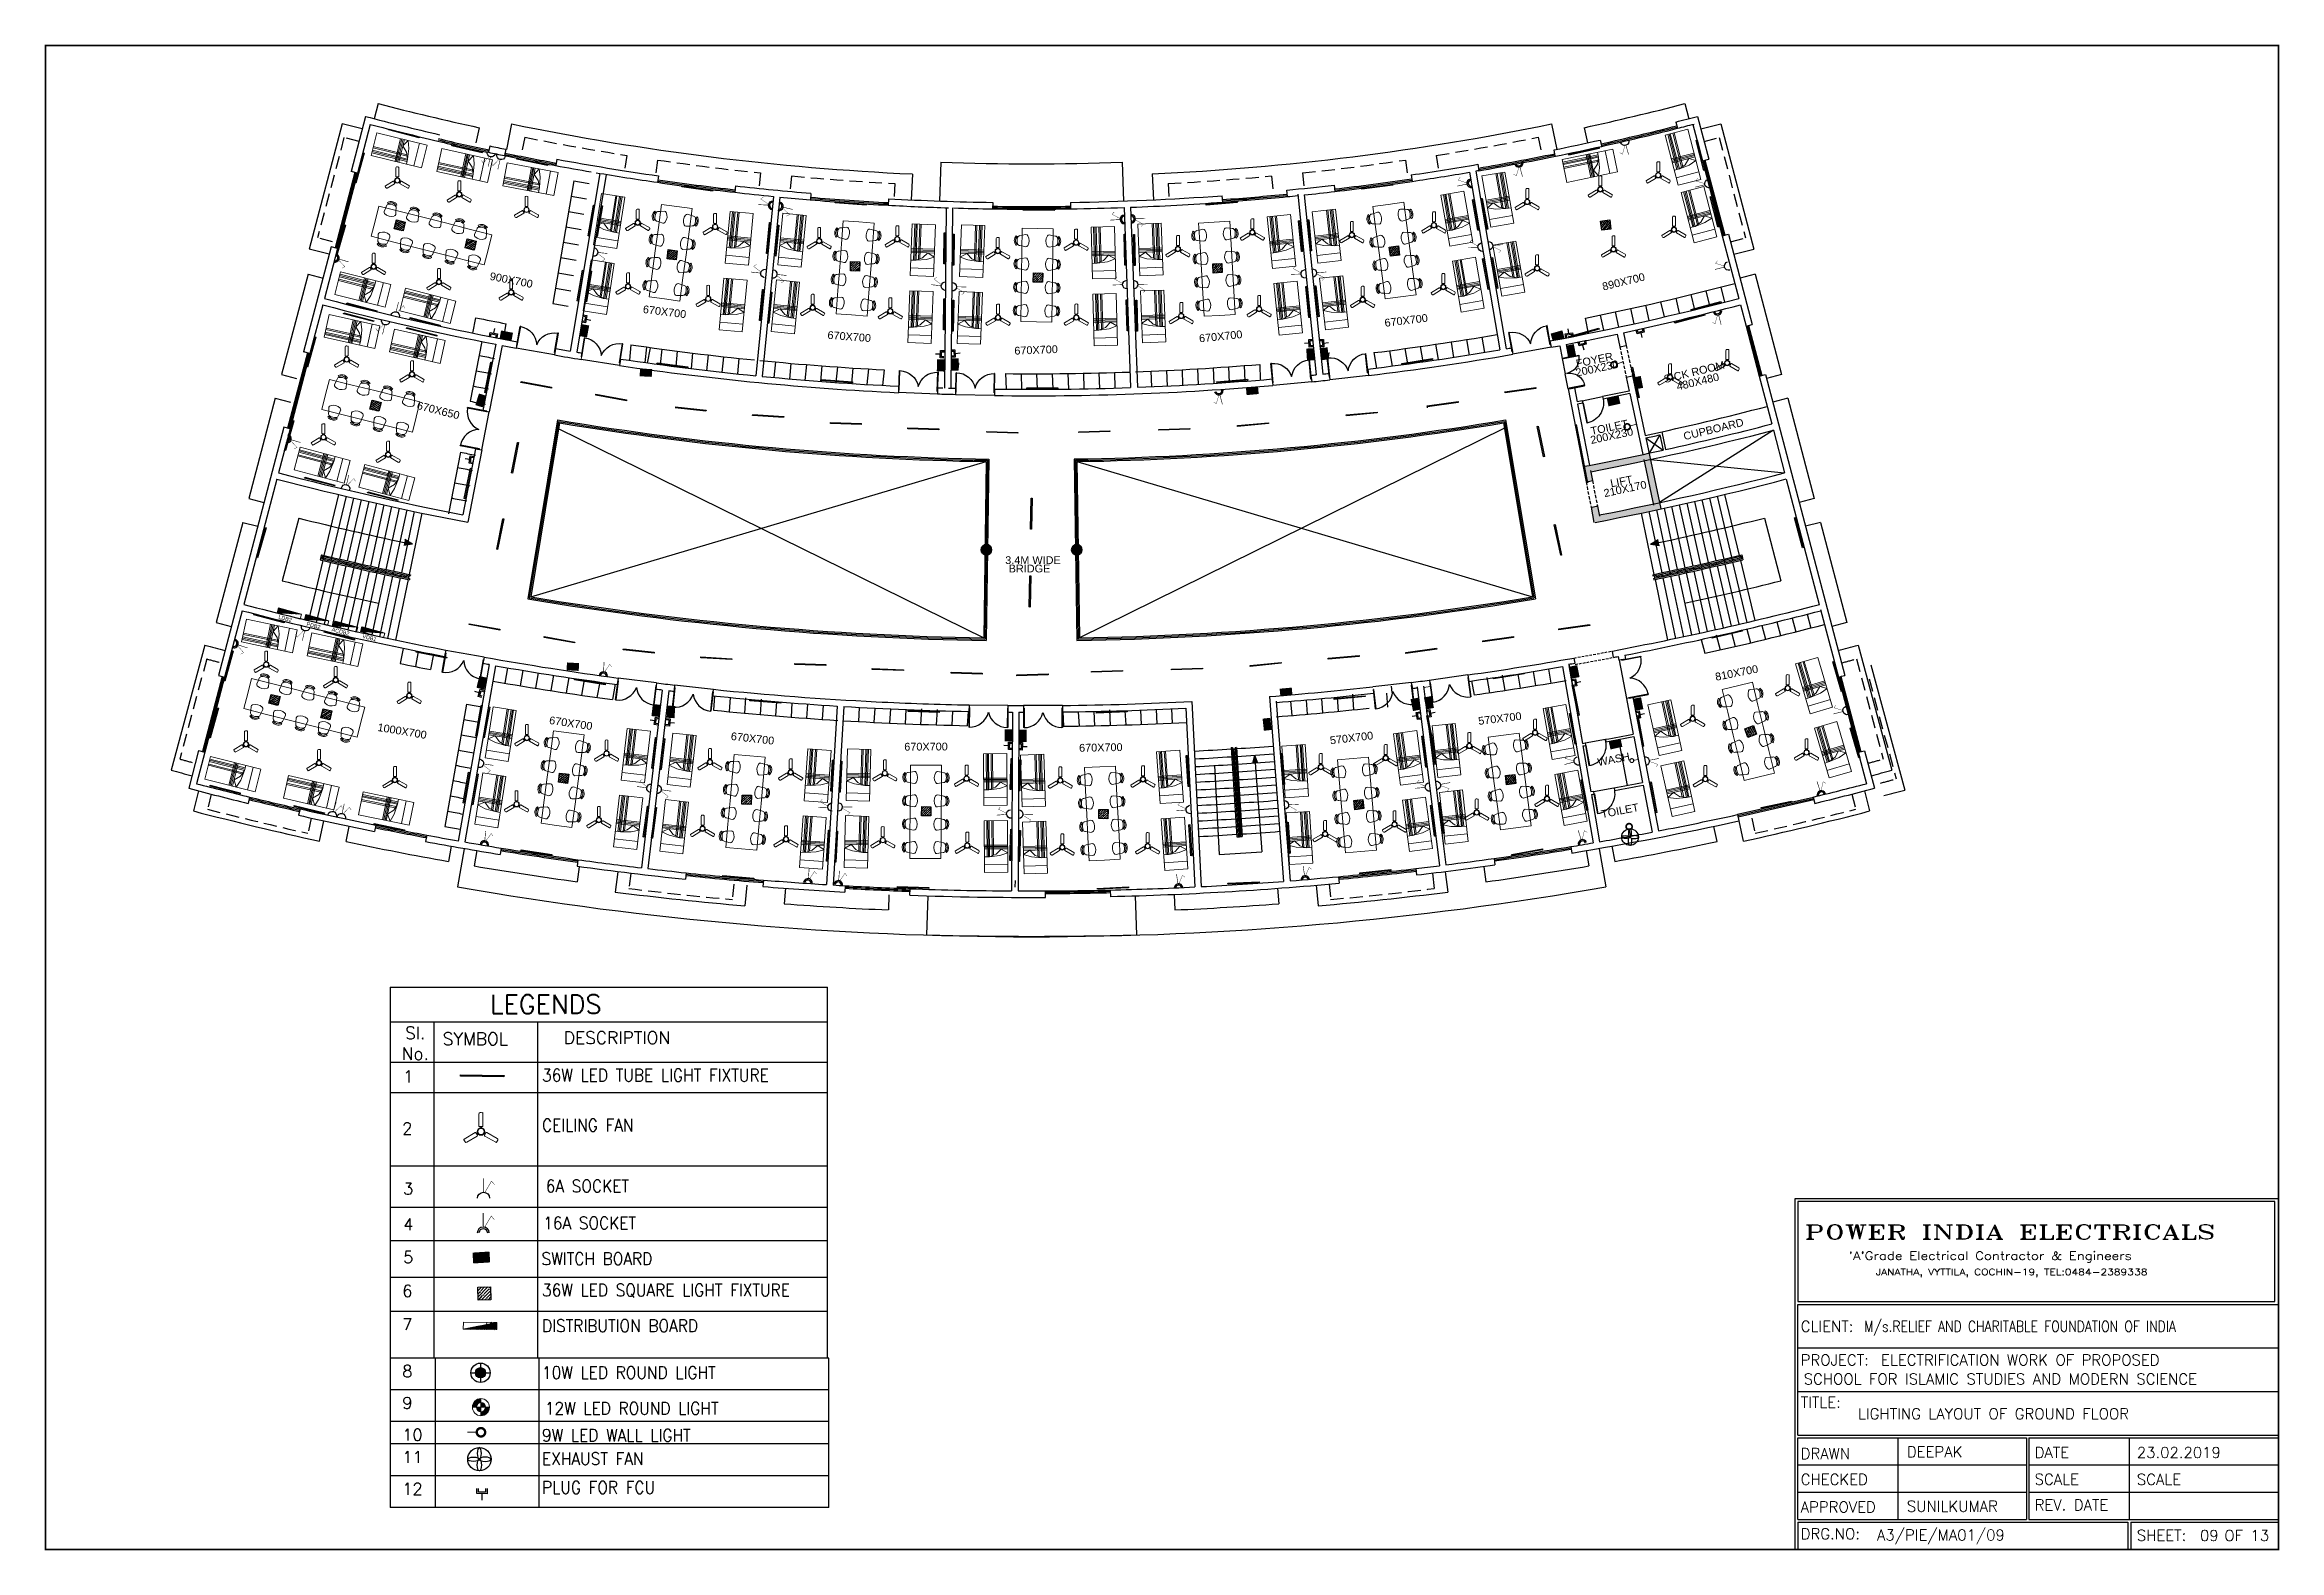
# Model space of a CAD drawing. Header units: inches. Extents: x -221585 to 401252, y -284294 to 332380.
# Drawn here: x 131561 to 140182, y 50275 to 56083 of the extents above; entities that cross this region are included whole.
import ezdxf
from ezdxf.enums import TextEntityAlignment as Align

# ---------------------------------------------------------------- set-up
doc = ezdxf.new("R2010")
doc.units = ezdxf.units.IN
doc.header["$MEASUREMENT"] = 0
doc.linetypes.add('HIDDEN', pattern=[0.375, 0.25, -0.125])
doc.linetypes.add('HIDDEN2', pattern=[0.1875, 0.125, -0.0625])
for name, color, linetype, lineweight in [('-6LTG', 4, 'Continuous', 18), ('ceilingfan', 1, 'Continuous', 15), ('column fa 25', 3, 'Continuous', 35), ('FURN', 56, 'Continuous', 0), ('hatch', 252, 'Continuous', 5), ('PIE', 7, 'Continuous', 15), ('text', 72, 'HIDDEN2', 5)]:
    doc.layers.add(name, color=color, linetype=linetype, lineweight=lineweight)
for name, color, linetype in [('A-TEXT', 3, 'Continuous'), ('A_dimension_100', 233, 'Continuous'), ('E-LIGHT', 7, 'Continuous'), ('Lighting', 8, 'Continuous'), ('Power', 7, 'Continuous'), ('UPS', 7, 'Continuous'), ('WALL', 4, 'Continuous')]:
    doc.layers.add(name, color=color, linetype=linetype)
doc.styles.add('A', font='SIMPLEX', dxfattribs={"width": 0.9})
doc.styles.add('DIM', font='arial.ttf')
doc.styles.add('ROMAND', font='ROMAND.shx')
doc.styles.add('ROMANT', font='romant', dxfattribs={"width": 0.8, "oblique": 1, "height": 3})
doc.styles.get("Standard").update_dxf_attribs({"font": 'arial.ttf'})

msp = doc.modelspace()

# ---------------------------------------------------------------- texts
at = {"color": 7, "style": 'A'}
for s, height, p in [('LEGENDS', 72.21, (133278.6, 52345.5)), ('1', 45.6, (132943.8, 52079.9)), ('2', 45.6, (132940.2, 51879.7)), ('3', 45.6, (132943.8, 51647.4)), ('4', 45.6, (132943.8, 51509.9)), ('5', 45.6, (132943.8, 51383)), ('6', 45.6, (132940.5, 51252.7)), ('7', 45.6, (132940.5, 51124.3)), ('8', 45.6, (132940.5, 50943.5)), ('9', 45.6, (132940.5, 50820.9)), ('10', 45.61, (132940.5, 50698.3)), ('11', 45.61, (132940.5, 50612.1)), ('12', 45.61, (132940.5, 50489.5))]:
    msp.add_text(s, height=height, dxfattribs=at).set_placement(p)
at = {"color": 0, "style": 'A'}
for s, p in [('Sl.', (132990.6, 52246.8)), ('No.', (132990.6, 52167))]:
    msp.add_text(s, height=48.14, dxfattribs=at).set_placement(p, align=Align.CENTER)
for s, height, p in [('SYMBOL', 48.14, (133096.2, 52224)), ('DESCRIPTION', 48.142, (133563.3, 52228.3))]:
    msp.add_text(s, height=height, dxfattribs=at).set_placement(p)
at = {"color": 4, "style": 'ROMAND'}
for s, p in [('CLIENT:', (138335.8, 51118.3)), ('PROJECT:', (138335.8, 50988.4)), ('TITLE:', (138335.8, 50824.9)), ('DRAWN', (138335.8, 50627.4)), ('DATE', (139238.3, 50631.6)), ('CHECKED', (138335.8, 50527.7)), ('SCALE', (139238.3, 50528.4)), ('APPROVED', (138335.8, 50421.3)), ('REV. DATE', (139238.3, 50429.4)), ('DRG.NO:', (138335.8, 50317.9)), ('SHEET:', (139632.7, 50312.1))]:
    msp.add_text(s, height=42, dxfattribs=at).set_placement(p)
at = {"color": 246, "style": 'ROMAND', "width": 0.83}
msp.add_text(' M/s.RELIEF AND CHARITABLE FOUNDATION OF INDIA', height=42, dxfattribs=at).set_placement((138556.7, 51118.2))
at = {"color": 246, "style": 'ROMAND'}
for s, p in [('SCHOOL FOR ISLAMIC STUDIES AND MODERN SCIENCE', (138347.4, 50914.9)), ('ELECTRIFICATION WORK OF PROPOSED', (138645.8, 50988.4)), ('23.02.2019', (139632.7, 50631.6)), ('OF 13', (139970.5, 50311.2))]:
    msp.add_text(s, height=42, dxfattribs=at).set_placement(p)
at = {"style": 'ROMAND'}
msp.add_text('LIGHTING LAYOUT OF GROUND FLOOR', height=42, dxfattribs=at).set_placement((138556.7, 50780.8))
at = {"color": 0, "attachment_point": 1, "style": 'A'}
for s, width, insert, char_height in [('36W LED TUBE LIGHT FIXTURE', 6955.156, (133479.6, 52131.9), 48.142), ('CEILING FAN', 5688.689, (133479.6, 51939.3), 48.142), ('6A SOCKET', 6494.613, (133494.1, 51704.2), 48.14), ('16A SOCKET', 5496.796, (133484.3, 51561.8), 48.14), ('SWITCH BOARD', 5722.242, (133477.7, 51424.1), 48.142), ('36W LED SQUARE LIGHT FIXTURE', 6955.156, (133479.6, 51303.1), 48.142), ('DISTRIBUTION BOARD', 8106.989, (133479.6, 51165.6), 48.142), ('10W LED ROUND LIGHT', 8106.989, (133479.6, 50984.8), 48.142), ('12W LED ROUND LIGHT', 8106.989, (133490.5, 50846.9), 48.142), ('9W LED WALL LIGHT', 8106.989, (133479.6, 50743.1), 48.142), ('EXHAUST FAN', 8106.989, (133479.6, 50652.8), 48.142), ('PLUG FOR FCU', 8106.989, (133479.6, 50541.7), 48.142)]:
    msp.add_mtext_dynamic_manual_height_columns(s, width=width, gutter_width=12.5, heights=[0], dxfattribs=dict(at, insert=insert, char_height=char_height))
at = {"style": 'ROMAND'}
for tag, p, s in [('DEEPAK', (138745.6, 50634.2), 'BTB'), ('SUNILKUMAR', (138745.6, 50424.2), 'BTB'), ('A3/PIE/MA01/09', (138630.2, 50313.4), 'A3\\PIE\\'), ('09', (139876.2, 50311.2), '-')]:
    msp.add_attdef(tag, p, s, height=42, dxfattribs=at)
at = {"color": 246, "style": 'ROMAND'}
msp.add_attdef('SCALE', (139632.7, 50527.7), 'NTS', height=42, dxfattribs=at)
at = {"layer": 'A-TEXT'}
for s, rotation, p in [('900X700', 348.92848, (133361.1, 55175, 0)), ('890X700', 13.67619, (137652.2, 55168.8, 0)), ('670X700', 352.95162, (133952.5, 55052.9, 0)), ('670X700', 6.97192, (136813.4, 55019.6, 0)), ('670X700', 355.63545, (134664.8, 54957.1, 0)), ('670X700', 2.21386, (135385.7, 54905.4, 0)), ('670X700', 5.81347, (136098, 54958, 0)), ('SICK ROOM', 13.67619, (137924.7, 54820.5, -0.4)), ('480X480', 13.67619, (137938.6, 54783.3, -0.4)), ('670X650', 345.82455, (133079.3, 54672.4, 0)), ('CUPBOARD', 13.67619, (137999.3, 54599.7, -0.4)), ('LIFT', 11.07152, (137643.8, 54398.4, 0)), ('810X700', 11.07152, (138088.6, 53660.1, 0.8)), ('1000X700', 350.63761, (132939.9, 53435.2, 0)), ('670X700', 351.78734, (133590.8, 53465.8, 0)), ('570X700', 6.97192, (137175.1, 53484, 0)), ('670X700', 353.59467, (134291.9, 53406.9, 0)), ('670X700', 0.27002, (134961.1, 53375.3, 0)), ('670X700', 1.04748, (135635.5, 53372, 0)), ('570X700', 6.97192, (136602.7, 53408.9, 0)), ('WASH', 11.07152, (137614, 53326.5, -0.4)), ('TOILET', 11.07152, (137638.3, 53128.2, 0.4))]:
    msp.add_text(s, height=30, rotation=rotation, dxfattribs=at).set_placement(p, align=Align.MIDDLE)
at = {"layer": 'text', "lineweight": -2, "ltscale": 2, "style": 'DIM'}
for s, insert, char_height, width, attachment_point, rotation in [('{\\C3;200X230}', (137471.1, 54802.2, 0), 30, 355.22, 7, 11.96553), ('{\\C3;FOYER}', (137472.4, 54836.9, 0), 30, 355.22, 7, 11.96553), ('{\\C3;TOILET}', (137529, 54576.7, -0.4), 30, 355.22, 7, 11.96553), ('{\\C3;200X230}', (137527.8, 54542, -0.4), 30, 355.22, 7, 11.96553), ('{\\C3;210X170}', (137579.7, 54337, 0.8), 30, 592.79, 7, 12.14596), ('{\\C3;3.4M WIDE }', (135266.7, 54079.2, 0.4), 30, 355.22, 7, 359.98506), ('{\\C3;BRIDGE}', (135279.9, 54046.9, 0.4), 30, 355.22, 7, 359.98506), ('{\\fArial Baltic|b0|i0|c186|p34;\\C3;LDB\\fArial Baltic|b0|i0|c0|p34;2}', (132512, 53855.8, 0.9), 15, 296.395, 9, 345.44138), ('{\\fArial Baltic|b0|i0|c186|p34;\\C3;PDB\\fArial Baltic|b0|i0|c0|p34;2}', (132622.6, 53828.2, 0.9), 15, 296.395, 9, 345.44138), ('{\\C3;AC\\fArial Baltic|b0|i0|c186|p34;DB\\fArial Baltic|b0|i0|c0|p34;2}', (132734.2, 53803.1, 0.5), 15, 296.395, 9, 345.44138), ('{\\C3;V\\fArial Baltic|b0|i0|c186|p34;DB\\fArial Baltic|b0|i0|c0|p34;1}', (132838.5, 53781, 0), 15, 296.395, 9, 345.44138)]:
    msp.add_mtext(s, dxfattribs=dict(at, insert=insert, char_height=char_height, width=width, attachment_point=attachment_point, rotation=rotation))

# ---------------------------------------------------------------- blocks, each defined once
blk = doc.blocks.new('HF')
at = {"color": 1}
for s, height, style, width, p in [('POWER INDIA ELECTRICALS', 3.5, 'ROMANT', 1.5, (-34.43, 3.77)), ("'A'Grade Electrical Contractor & Engineers", 2, 'ROMANT', 1.2, (-23.6, -1.27)), ('JANATHA, VYTTILA, COCHIN-19, TEL:0484-2389338 ', 1.6, 'ROMAND', 1.2, (-17, -5.05))]:
    blk.add_text(s, height=height, dxfattribs=dict(at, style=style, width=width)).set_placement(p)
blk = doc.blocks.new('d2')
at = {"color": 1, "ltscale": 8}
for p, q in [((-334.226, -186.743, 9945.752), (-334.206, -186.739, 9945.752)), ((-334.082, -187.479, 9945.752), (-334.226, -186.743, 9945.752)), ((-334.062, -187.475, 9945.752), (-334.206, -186.739, 9945.752)), ((-332.772, -186.458, 9945.752), (-332.753, -186.454, 9945.752)), ((-332.628, -187.194, 9945.752), (-332.772, -186.458, 9945.752)), ((-332.609, -187.19, 9945.752), (-332.753, -186.454, 9945.752)), ((-332.753, -186.454, 9945.752), (-332.753, -186.454, 9945.732)), ((-332.753, -186.454, 9945.732), (-332.753, -186.454, 9945.732)), ((-334.082, -187.479, 9945.752), (-334.062, -187.475, 9945.752)), ((-334.063, -187.577, 9945.752), (-332.589, -187.288, 9945.752)), ((-332.628, -187.194, 9945.752), (-332.609, -187.19, 9945.752))]:
    blk.add_line(p, q, dxfattribs=at)
for centre, start, end in [((-334.062, -187.475, 9945.752), 24.14382, 101.09203), ((-332.628, -187.194, 9945.752), 101.09203, 178.04024)]:
    blk.add_arc(centre, 0.75, start, end, dxfattribs=at)
blk = doc.blocks.new('FREGTET')
at = {"layer": 'FURN', "color": 8}
for p, q in [((-154.994, 109.041, -2766.571), (-155.133, 108.458, -2766.571)), ((-154.118, 108.833, -2766.571), (-154.994, 109.041, -2766.571)), ((-154.732, 108.979, -2766.571), (-154.793, 108.838, -2766.571)), ((-154.698, 109.057, -2766.571), (-154.732, 108.979, -2766.571)), ((-154.698, 109.057, -2766.571), (-154.732, 108.979, -2766.571)), ((-154.66, 109.191, -2766.571), (-154.635, 109.149, -2766.571)), ((-154.66, 109.191, -2766.571), (-154.635, 109.149, -2766.571)), ((-154.617, 109.122, -2766.571), (-154.635, 109.149, -2766.571)), ((-154.617, 109.122, -2766.571), (-154.635, 109.149, -2766.571)), ((-154.369, 109.063, -2766.571), (-154.341, 109.079, -2766.571)), ((-154.369, 109.063, -2766.571), (-154.341, 109.079, -2766.571)), ((-154.3, 109.105, -2766.571), (-154.341, 109.079, -2766.571)), ((-154.3, 109.105, -2766.571), (-154.341, 109.079, -2766.571)), ((-154.34, 108.731, -2766.571), (-154.331, 108.884, -2766.571)), ((-154.331, 108.884, -2766.571), (-154.327, 108.968, -2766.571)), ((-154.331, 108.884, -2766.571), (-154.327, 108.968, -2766.571)), ((-153.243, 108.625, -2766.571), (-154.118, 108.833, -2766.571)), ((-153.856, 108.771, -2766.571), (-153.917, 108.63, -2766.571)), ((-153.822, 108.848, -2766.571), (-153.856, 108.771, -2766.571)), ((-153.822, 108.848, -2766.571), (-153.856, 108.771, -2766.571)), ((-153.784, 108.982, -2766.571), (-153.76, 108.941, -2766.571)), ((-153.784, 108.982, -2766.571), (-153.76, 108.941, -2766.571)), ((-153.742, 108.914, -2766.571), (-153.76, 108.941, -2766.571)), ((-153.742, 108.914, -2766.571), (-153.76, 108.941, -2766.571)), ((-153.493, 108.854, -2766.571), (-153.465, 108.871, -2766.571)), ((-153.493, 108.854, -2766.571), (-153.465, 108.871, -2766.571)), ((-153.425, 108.897, -2766.571), (-153.465, 108.871, -2766.571)), ((-153.425, 108.897, -2766.571), (-153.465, 108.871, -2766.571)), ((-153.464, 108.523, -2766.571), (-153.456, 108.676, -2766.571)), ((-153.456, 108.676, -2766.571), (-153.451, 108.76, -2766.571)), ((-153.456, 108.676, -2766.571), (-153.451, 108.76, -2766.571)), ((-152.946, 108.64, -2766.571), (-152.98, 108.563, -2766.571)), ((-152.946, 108.64, -2766.571), (-152.98, 108.563, -2766.571)), ((-152.908, 108.774, -2766.571), (-152.884, 108.732, -2766.571)), ((-152.908, 108.774, -2766.571), (-152.884, 108.732, -2766.571)), ((-152.866, 108.705, -2766.571), (-152.884, 108.732, -2766.571)), ((-152.866, 108.705, -2766.571), (-152.884, 108.732, -2766.571)), ((-152.618, 108.646, -2766.571), (-152.59, 108.663, -2766.571)), ((-152.618, 108.646, -2766.571), (-152.59, 108.663, -2766.571)), ((-152.549, 108.689, -2766.571), (-152.59, 108.663, -2766.571)), ((-152.549, 108.689, -2766.571), (-152.59, 108.663, -2766.571)), ((-155.271, 107.874, -2766.571), (-155.133, 108.458, -2766.571)), ((-154.396, 107.666, -2766.571), (-155.271, 107.874, -2766.571)), ((-155.014, 107.727, -2766.571), (-155.009, 107.812, -2766.571)), ((-155.014, 107.727, -2766.571), (-155.009, 107.811, -2766.571)), ((-155.009, 107.811, -2766.571), (-155.001, 107.965, -2766.571)), ((-154.547, 107.857, -2766.571), (-154.609, 107.716, -2766.571)), ((-152.367, 108.417, -2766.571), (-153.243, 108.625, -2766.571)), ((-152.98, 108.563, -2766.571), (-153.042, 108.422, -2766.571)), ((-152.589, 108.314, -2766.571), (-152.58, 108.468, -2766.571)), ((-152.58, 108.468, -2766.571), (-152.576, 108.552, -2766.571)), ((-152.58, 108.468, -2766.571), (-152.576, 108.552, -2766.571)), ((-151.491, 108.209, -2766.571), (-152.367, 108.417, -2766.571)), ((-152.105, 108.355, -2766.571), (-152.166, 108.214, -2766.571)), ((-152.071, 108.432, -2766.571), (-152.105, 108.355, -2766.571)), ((-152.071, 108.432, -2766.571), (-152.105, 108.354, -2766.571)), ((-152.033, 108.566, -2766.571), (-152.008, 108.524, -2766.571)), ((-152.033, 108.566, -2766.571), (-152.008, 108.524, -2766.571)), ((-151.991, 108.497, -2766.571), (-152.008, 108.524, -2766.571)), ((-151.991, 108.497, -2766.571), (-152.008, 108.524, -2766.571)), ((-151.742, 108.438, -2766.571), (-151.714, 108.454, -2766.571)), ((-151.742, 108.438, -2766.571), (-151.714, 108.454, -2766.571)), ((-151.674, 108.481, -2766.571), (-151.714, 108.454, -2766.571)), ((-151.674, 108.481, -2766.571), (-151.714, 108.454, -2766.571)), ((-151.713, 108.106, -2766.571), (-151.705, 108.259, -2766.571)), ((-151.705, 108.259, -2766.571), (-151.7, 108.344, -2766.571)), ((-151.705, 108.259, -2766.571), (-151.7, 108.344, -2766.571)), ((-151.63, 107.625, -2766.571), (-151.491, 108.209, -2766.571)), ((-155.04, 107.59, -2766.571), (-154.999, 107.617, -2766.571)), ((-155.04, 107.59, -2766.571), (-154.999, 107.617, -2766.571)), ((-154.971, 107.633, -2766.571), (-154.999, 107.617, -2766.571)), ((-154.971, 107.633, -2766.571), (-154.999, 107.617, -2766.571)), ((-154.723, 107.574, -2766.571), (-154.705, 107.547, -2766.571)), ((-154.723, 107.574, -2766.571), (-154.705, 107.547, -2766.571)), ((-154.681, 107.505, -2766.571), (-154.705, 107.547, -2766.571)), ((-154.681, 107.505, -2766.571), (-154.705, 107.547, -2766.571)), ((-154.609, 107.716, -2766.571), (-154.643, 107.639, -2766.571)), ((-154.609, 107.716, -2766.571), (-154.643, 107.639, -2766.571)), ((-153.52, 107.458, -2766.571), (-154.396, 107.666, -2766.571)), ((-154.164, 107.382, -2766.571), (-154.124, 107.408, -2766.571)), ((-154.164, 107.382, -2766.571), (-154.124, 107.408, -2766.571)), ((-154.138, 107.519, -2766.571), (-154.133, 107.603, -2766.571)), ((-154.138, 107.519, -2766.571), (-154.133, 107.603, -2766.571)), ((-154.133, 107.603, -2766.571), (-154.125, 107.756, -2766.571)), ((-154.096, 107.425, -2766.571), (-154.124, 107.408, -2766.571)), ((-154.096, 107.425, -2766.571), (-154.124, 107.408, -2766.571)), ((-153.847, 107.366, -2766.571), (-153.83, 107.338, -2766.571)), ((-153.847, 107.366, -2766.571), (-153.83, 107.338, -2766.571)), ((-153.805, 107.297, -2766.571), (-153.83, 107.338, -2766.571)), ((-153.805, 107.297, -2766.571), (-153.83, 107.338, -2766.571)), ((-153.733, 107.508, -2766.571), (-153.767, 107.431, -2766.571)), ((-153.733, 107.508, -2766.571), (-153.767, 107.431, -2766.571)), ((-153.672, 107.649, -2766.571), (-153.733, 107.508, -2766.571)), ((-152.645, 107.249, -2766.571), (-153.52, 107.458, -2766.571)), ((-153.289, 107.174, -2766.571), (-153.248, 107.2, -2766.571)), ((-153.289, 107.174, -2766.571), (-153.248, 107.2, -2766.571)), ((-153.262, 107.311, -2766.571), (-153.258, 107.395, -2766.571)), ((-153.262, 107.311, -2766.571), (-153.258, 107.395, -2766.571)), ((-153.258, 107.395, -2766.571), (-153.249, 107.548, -2766.571)), ((-153.22, 107.216, -2766.571), (-153.248, 107.2, -2766.571)), ((-153.22, 107.216, -2766.571), (-153.248, 107.2, -2766.571)), ((-152.972, 107.157, -2766.571), (-152.954, 107.13, -2766.571)), ((-152.972, 107.157, -2766.571), (-152.954, 107.13, -2766.571)), ((-152.93, 107.089, -2766.571), (-152.954, 107.13, -2766.571)), ((-152.93, 107.089, -2766.571), (-152.954, 107.13, -2766.571)), ((-152.858, 107.3, -2766.571), (-152.892, 107.223, -2766.571)), ((-152.858, 107.3, -2766.571), (-152.892, 107.223, -2766.571)), ((-152.796, 107.441, -2766.571), (-152.858, 107.3, -2766.571)), ((-151.769, 107.041, -2766.571), (-152.645, 107.249, -2766.571)), ((-152.413, 106.966, -2766.571), (-152.373, 106.992, -2766.571)), ((-152.413, 106.966, -2766.571), (-152.373, 106.992, -2766.571)), ((-152.387, 107.103, -2766.571), (-152.382, 107.187, -2766.571)), ((-152.387, 107.103, -2766.571), (-152.382, 107.187, -2766.571)), ((-152.382, 107.187, -2766.571), (-152.374, 107.34, -2766.571)), ((-152.345, 107.008, -2766.571), (-152.373, 106.992, -2766.571)), ((-152.345, 107.008, -2766.571), (-152.373, 106.992, -2766.571)), ((-152.096, 106.949, -2766.571), (-152.078, 106.922, -2766.571)), ((-152.096, 106.949, -2766.571), (-152.078, 106.922, -2766.571)), ((-152.054, 106.88, -2766.571), (-152.078, 106.922, -2766.571)), ((-152.054, 106.88, -2766.571), (-152.078, 106.922, -2766.571)), ((-151.982, 107.092, -2766.571), (-152.016, 107.014, -2766.571)), ((-151.982, 107.092, -2766.571), (-152.016, 107.014, -2766.571)), ((-151.921, 107.233, -2766.571), (-151.982, 107.092, -2766.571)), ((-151.63, 107.625, -2766.571), (-151.769, 107.041, -2766.571))]:
    blk.add_line(p, q, dxfattribs=at)
for centre, radius, start, end in [((-154.711, 108.819, -2766.571), 0.0847, 166.62972, 224.39877), ((-154.711, 108.819, -2766.571), 0.0847, 166.62972, 224.39877), ((-154.512, 109.013, -2766.571), 0.363, 224.39877, 288.86067), ((-154.512, 109.013, -2766.571), 0.363, 224.39877, 288.86067), ((-154.615, 109.037, -2766.571), 0.0847, 91.51477, 166.62972), ((-154.615, 109.037, -2766.571), 0.0847, 91.51477, 166.62972), ((-154.525, 108.959, -2766.571), 0.268, 33.0269, 120.23254), ((-154.525, 108.959, -2766.571), 0.268, 33.0269, 120.23254), ((-154.525, 108.959, -2766.571), 0.219, 33.0269, 120.23254), ((-154.525, 108.959, -2766.571), 0.219, 46.27751, 120.23254), ((-154.576, 108.746, -2766.571), 0.378, 56.89095, 96.36849), ((-154.576, 108.746, -2766.571), 0.378, 56.89095, 96.36849), ((-154.422, 108.75, -2766.571), 0.0847, 288.86067, 346.62972), ((-154.422, 108.75, -2766.571), 0.0847, 288.86067, 346.62972), ((-154.409, 108.988, -2766.571), 0.0847, 346.62972, 61.74466), ((-154.409, 108.988, -2766.571), 0.0847, 346.62972, 61.74466), ((-153.74, 108.829, -2766.571), 0.0847, 91.51477, 166.62972), ((-153.74, 108.829, -2766.571), 0.0847, 91.51477, 166.62972), ((-153.649, 108.751, -2766.571), 0.268, 33.0269, 120.23254), ((-153.649, 108.751, -2766.571), 0.268, 33.0269, 120.23254), ((-153.649, 108.751, -2766.571), 0.219, 33.0269, 120.23254), ((-153.649, 108.751, -2766.571), 0.219, 46.27751, 120.23254), ((-153.7, 108.538, -2766.571), 0.378, 56.89095, 96.36849), ((-153.7, 108.538, -2766.571), 0.378, 56.89095, 96.36849), ((-153.534, 108.78, -2766.571), 0.0847, 346.62972, 61.74466), ((-153.534, 108.78, -2766.571), 0.0847, 346.62972, 61.74466), ((-152.864, 108.621, -2766.571), 0.0847, 91.51477, 166.62972), ((-152.864, 108.621, -2766.571), 0.0847, 91.51477, 166.62972), ((-152.774, 108.543, -2766.571), 0.268, 33.0269, 120.23254), ((-152.774, 108.543, -2766.571), 0.268, 33.0269, 120.23254), ((-152.774, 108.543, -2766.571), 0.219, 33.0269, 120.23254), ((-152.774, 108.543, -2766.571), 0.219, 46.27751, 120.23254), ((-152.824, 108.33, -2766.571), 0.378, 56.89095, 96.36849), ((-152.824, 108.33, -2766.571), 0.378, 56.89095, 96.36849), ((-152.658, 108.572, -2766.571), 0.0847, 346.62972, 61.74466), ((-152.658, 108.572, -2766.571), 0.0847, 346.62972, 61.74466), ((-154.918, 107.945, -2766.571), 0.0847, 108.86067, 166.62972), ((-154.918, 107.945, -2766.571), 0.0847, 108.86067, 166.62972), ((-154.828, 107.682, -2766.571), 0.363, 44.39877, 108.86067), ((-154.828, 107.682, -2766.571), 0.363, 44.39877, 108.86067), ((-154.63, 107.876, -2766.571), 0.0847, 346.62972, 44.39877), ((-154.63, 107.876, -2766.571), 0.0847, 346.62972, 44.39877), ((-154.043, 107.737, -2766.571), 0.0847, 108.86067, 166.62972), ((-154.043, 107.737, -2766.571), 0.0847, 108.86067, 166.62972), ((-153.953, 107.474, -2766.571), 0.363, 44.39877, 108.86067), ((-153.953, 107.474, -2766.571), 0.363, 44.39877, 108.86067), ((-153.835, 108.611, -2766.571), 0.0847, 166.62972, 224.39877), ((-153.835, 108.611, -2766.571), 0.0847, 166.62972, 224.39877), ((-153.636, 108.805, -2766.571), 0.363, 224.39877, 288.86067), ((-153.636, 108.805, -2766.571), 0.363, 224.39877, 288.86067), ((-153.547, 108.542, -2766.571), 0.0847, 288.86067, 346.62972), ((-153.547, 108.542, -2766.571), 0.0847, 288.86067, 346.62972), ((-152.959, 108.403, -2766.571), 0.0847, 166.62972, 224.39877), ((-152.959, 108.403, -2766.571), 0.0847, 166.62972, 224.39877), ((-152.761, 108.597, -2766.571), 0.363, 224.39877, 288.86067), ((-152.761, 108.597, -2766.571), 0.363, 224.39877, 288.86067), ((-152.671, 108.334, -2766.571), 0.0847, 288.86067, 346.62972), ((-152.671, 108.334, -2766.571), 0.0847, 288.86067, 346.62972), ((-152.084, 108.194, -2766.571), 0.0847, 166.62972, 224.39877), ((-152.084, 108.194, -2766.571), 0.0847, 166.62972, 224.39877), ((-151.885, 108.389, -2766.571), 0.363, 224.39877, 288.86067), ((-151.885, 108.389, -2766.571), 0.363, 224.39877, 288.86067), ((-151.988, 108.413, -2766.571), 0.0847, 91.51477, 166.62972), ((-151.988, 108.413, -2766.571), 0.0847, 91.51477, 166.62972), ((-151.898, 108.335, -2766.571), 0.268, 33.0269, 120.23254), ((-151.898, 108.335, -2766.571), 0.268, 33.0269, 120.23254), ((-151.898, 108.335, -2766.571), 0.219, 33.0269, 120.23254), ((-151.898, 108.335, -2766.571), 0.219, 46.27751, 120.23254), ((-151.949, 108.122, -2766.571), 0.378, 56.89095, 96.36849), ((-151.949, 108.122, -2766.571), 0.378, 56.89095, 96.36849), ((-151.795, 108.126, -2766.571), 0.0847, 288.86067, 346.62972), ((-151.795, 108.126, -2766.571), 0.0847, 288.86067, 346.62972), ((-151.782, 108.364, -2766.571), 0.0847, 346.62972, 61.74466), ((-151.782, 108.364, -2766.571), 0.0847, 346.62972, 61.74466), ((-154.816, 107.736, -2766.571), 0.268, 213.0269, 300.23254), ((-154.816, 107.736, -2766.571), 0.268, 213.0269, 300.23254), ((-154.931, 107.707, -2766.571), 0.0847, 166.62972, 241.74466), ((-154.931, 107.707, -2766.571), 0.0847, 166.62972, 241.74466), ((-154.816, 107.736, -2766.571), 0.219, 213.0269, 300.23254), ((-154.816, 107.736, -2766.571), 0.219, 213.0269, 286.98192), ((-154.765, 107.949, -2766.571), 0.378, 236.89095, 276.36849), ((-154.765, 107.949, -2766.571), 0.378, 236.89095, 276.36849), ((-154.725, 107.658, -2766.571), 0.0847, 271.51477, 346.62972), ((-154.725, 107.658, -2766.571), 0.0847, 271.51477, 346.62972), ((-153.94, 107.528, -2766.571), 0.268, 213.0269, 300.23254), ((-153.94, 107.528, -2766.571), 0.268, 213.0269, 300.23254), ((-154.056, 107.499, -2766.571), 0.0847, 166.62972, 241.74466), ((-154.056, 107.499, -2766.571), 0.0847, 166.62972, 241.74466), ((-153.94, 107.528, -2766.571), 0.219, 213.0269, 300.23254), ((-153.94, 107.528, -2766.571), 0.219, 213.0269, 286.98192), ((-153.889, 107.741, -2766.571), 0.378, 236.89095, 276.36849), ((-153.889, 107.741, -2766.571), 0.378, 236.89095, 276.36849), ((-153.85, 107.45, -2766.571), 0.0847, 271.51477, 346.62972), ((-153.85, 107.45, -2766.571), 0.0847, 271.51477, 346.62972), ((-153.754, 107.668, -2766.571), 0.0847, 346.62972, 44.39877), ((-153.754, 107.668, -2766.571), 0.0847, 346.62972, 44.39877), ((-153.064, 107.32, -2766.571), 0.268, 213.0269, 300.23254), ((-153.064, 107.32, -2766.571), 0.268, 213.0269, 300.23254), ((-153.18, 107.291, -2766.571), 0.0847, 166.62972, 241.74466), ((-153.18, 107.291, -2766.571), 0.0847, 166.62972, 241.74466), ((-153.167, 107.529, -2766.571), 0.0847, 108.86067, 166.62972), ((-153.167, 107.529, -2766.571), 0.0847, 108.86067, 166.62972), ((-153.064, 107.32, -2766.571), 0.219, 213.0269, 300.23254), ((-153.064, 107.32, -2766.571), 0.219, 213.0269, 286.98192), ((-153.014, 107.533, -2766.571), 0.378, 236.89095, 276.36849), ((-153.014, 107.533, -2766.571), 0.378, 236.89095, 276.36849), ((-153.077, 107.266, -2766.571), 0.363, 44.39877, 108.86067), ((-153.077, 107.266, -2766.571), 0.363, 44.39877, 108.86067), ((-152.974, 107.242, -2766.571), 0.0847, 271.51477, 346.62972), ((-152.974, 107.242, -2766.571), 0.0847, 271.51477, 346.62972), ((-152.879, 107.46, -2766.571), 0.0847, 346.62972, 44.39877), ((-152.879, 107.46, -2766.571), 0.0847, 346.62972, 44.39877), ((-152.189, 107.112, -2766.571), 0.268, 213.0269, 300.23254), ((-152.189, 107.112, -2766.571), 0.268, 213.0269, 300.23254), ((-152.304, 107.083, -2766.571), 0.0847, 166.62972, 241.74466), ((-152.304, 107.083, -2766.571), 0.0847, 166.62972, 241.74466), ((-152.291, 107.321, -2766.571), 0.0847, 108.86067, 166.62972), ((-152.291, 107.321, -2766.571), 0.0847, 108.86067, 166.62972), ((-152.189, 107.112, -2766.571), 0.219, 213.0269, 300.23254), ((-152.189, 107.112, -2766.571), 0.219, 213.0269, 286.98192), ((-152.138, 107.325, -2766.571), 0.378, 236.89095, 276.36849), ((-152.138, 107.325, -2766.571), 0.378, 236.89095, 276.36849), ((-152.202, 107.058, -2766.571), 0.363, 44.39877, 108.86067), ((-152.202, 107.058, -2766.571), 0.363, 44.39877, 108.86067), ((-152.098, 107.034, -2766.571), 0.0847, 271.51477, 346.62972), ((-152.098, 107.034, -2766.571), 0.0847, 271.51477, 346.62972), ((-152.003, 107.252, -2766.571), 0.0847, 346.62972, 44.39877), ((-152.003, 107.252, -2766.571), 0.0847, 346.62972, 44.39877)]:
    blk.add_arc(centre, radius, start, end, dxfattribs=at)
blk = doc.blocks.new('A$C25933C84')
at = {"color": 8, "linetype": 'Continuous'}
for p, q in [((0, 0.9), (2, 0.9)), ((0, 0), (0, 0.9)), ((0.3, 0.9), (0.3, 0)), ((0.6, 0.7), (0.6, 0.9)), ((2, 0.9), (2, 0)), ((0.65, 0.3), (0.6, 0.7)), ((0.7, 0.45), (0.6, 0.7)), ((0.75, 0), (0.65, 0.3)), ((0.9, 0.25), (0.7, 0.45)), ((0.75, 0), (0.9, 0.25)), ((2, 0), (0, 0))]:
    blk.add_line(p, q, dxfattribs=at)
at = {"color": 8}
for p, q in [((0.9, 0), (0.9, 0.9)), ((0.95, 0), (0.95, 0.9)), ((1, 0), (1, 0.9)), ((1.05, 0), (1.05, 0.9)), ((0.6, 0.8), (2, 0.8)), ((0.6, 0.75), (2, 0.75)), ((0.6, 0.7), (2, 0.7)), ((0.64, 0.6), (2, 0.6)), ((0.66, 0.55), (2, 0.55))]:
    blk.add_line(p, q, dxfattribs=at)
blk = doc.blocks.new('xfgdz')
at = {"layer": 'FURN'}
for p, q in [((146159, -13206.3, 0.4), (146246.3, -13184.2, 0.4)), ((146176.8, -13178.8, 0.4), (146180.9, -13181.4, 0.4)), ((146176.8, -13178.8, 0.4), (146180.9, -13181.4, 0.4)), ((146183.8, -13183, 0.4), (146180.9, -13181.4, 0.4)), ((146183.8, -13183, 0.4), (146180.9, -13181.4, 0.4)), ((146208.5, -13176.7, 0.4), (146210.2, -13174, 0.4)), ((146208.5, -13176.7, 0.4), (146210.2, -13174, 0.4)), ((146212.6, -13169.8, 0.4), (146210.2, -13174, 0.4)), ((146212.6, -13169.8, 0.4), (146210.2, -13174, 0.4)), ((146216.6, -13183.1, 0.4), (146220.1, -13190.8, 0.4)), ((146216.6, -13183.1, 0.4), (146220.1, -13190.8, 0.4)), ((146220.1, -13190.8, 0.4), (146226.5, -13204.8, 0.4)), ((146246.3, -13184.2, 0.4), (146333.5, -13162.1, 0.4)), ((146264.1, -13156.7, 0.4), (146268.2, -13159.3, 0.4)), ((146264.1, -13156.7, 0.4), (146268.2, -13159.3, 0.4)), ((146267.5, -13178.8, 0.4), (146266.9, -13170.4, 0.4)), ((146267.5, -13178.8, 0.4), (146266.9, -13170.4, 0.4)), ((146268.6, -13194.1, 0.4), (146267.5, -13178.8, 0.4)), ((146271, -13160.9, 0.4), (146268.2, -13159.3, 0.4)), ((146271, -13160.9, 0.4), (146268.2, -13159.3, 0.4)), ((146295.7, -13154.6, 0.4), (146297.5, -13151.9, 0.4)), ((146295.7, -13154.6, 0.4), (146297.5, -13151.9, 0.4)), ((146299.9, -13147.7, 0.4), (146297.5, -13151.9, 0.4)), ((146299.9, -13147.7, 0.4), (146297.5, -13151.9, 0.4)), ((146303.9, -13161, 0.4), (146307.4, -13168.7, 0.4)), ((146303.9, -13161, 0.4), (146307.4, -13168.7, 0.4)), ((146307.4, -13168.7, 0.4), (146313.7, -13182.7, 0.4)), ((146333.5, -13162.1, 0.4), (146420.8, -13140, 0.4)), ((146351.3, -13134.6, 0.4), (146355.4, -13137.2, 0.4)), ((146351.3, -13134.6, 0.4), (146355.4, -13137.2, 0.4)), ((146354.7, -13156.7, 0.4), (146354.2, -13148.3, 0.4)), ((146354.7, -13156.7, 0.4), (146354.2, -13148.3, 0.4)), ((146355.8, -13172, 0.4), (146354.7, -13156.7, 0.4)), ((146358.2, -13138.8, 0.4), (146355.4, -13137.2, 0.4)), ((146358.2, -13138.8, 0.4), (146355.4, -13137.2, 0.4)), ((146383, -13132.5, 0.4), (146384.7, -13129.8, 0.4)), ((146383, -13132.5, 0.4), (146384.7, -13129.8, 0.4)), ((146387.1, -13125.6, 0.4), (146384.7, -13129.8, 0.4)), ((146387.1, -13125.6, 0.4), (146384.7, -13129.8, 0.4)), ((146391.1, -13138.9, 0.4), (146394.6, -13146.6, 0.4)), ((146391.1, -13138.9, 0.4), (146394.6, -13146.6, 0.4)), ((146394.6, -13146.6, 0.4), (146401, -13160.6, 0.4)), ((146420.8, -13140, 0.4), (146435.5, -13198.2, 0.4)), ((145984.5, -13250.5, 0.4), (146071.8, -13228.4, 0.4)), ((145999.2, -13308.6, 0.4), (145984.5, -13250.5, 0.4)), ((146002.3, -13223, 0.4), (146006.4, -13225.6, 0.4)), ((146002.3, -13223, 0.4), (146006.4, -13225.6, 0.4)), ((146005.8, -13245.1, 0.4), (146005.2, -13236.6, 0.4)), ((146005.8, -13245.1, 0.4), (146005.2, -13236.6, 0.4)), ((146006.8, -13260.4, 0.4), (146005.8, -13245.1, 0.4)), ((146009.3, -13227.1, 0.4), (146006.4, -13225.6, 0.4)), ((146009.3, -13227.1, 0.4), (146006.4, -13225.6, 0.4)), ((146034, -13220.9, 0.4), (146035.7, -13218.2, 0.4)), ((146034, -13220.9, 0.4), (146035.7, -13218.2, 0.4)), ((146038.1, -13213.9, 0.4), (146035.7, -13218.2, 0.4)), ((146038.1, -13213.9, 0.4), (146035.7, -13218.2, 0.4)), ((146042.1, -13227.3, 0.4), (146045.6, -13235, 0.4)), ((146042.1, -13227.3, 0.4), (146045.6, -13235, 0.4)), ((146045.6, -13235, 0.4), (146052, -13248.9, 0.4)), ((146071.8, -13228.4, 0.4), (146159, -13206.3, 0.4)), ((146089.6, -13200.9, 0.4), (146093.7, -13203.5, 0.4)), ((146089.6, -13200.9, 0.4), (146093.7, -13203.5, 0.4)), ((146093, -13223, 0.4), (146092.4, -13214.5, 0.4)), ((146093, -13223, 0.4), (146092.4, -13214.5, 0.4)), ((146093, -13223, 0.4), (146092.4, -13214.5, 0.4)), ((146093, -13223, 0.4), (146092.4, -13214.5, 0.4)), ((146094.1, -13238.3, 0.4), (146093, -13223, 0.4)), ((146096.5, -13205.1, 0.4), (146093.7, -13203.5, 0.4)), ((146096.5, -13205.1, 0.4), (146093.7, -13203.5, 0.4)), ((146121.3, -13198.8, 0.4), (146123, -13196.1, 0.4)), ((146121.3, -13198.8, 0.4), (146123, -13196.1, 0.4)), ((146125.4, -13191.8, 0.4), (146123, -13196.1, 0.4)), ((146125.4, -13191.8, 0.4), (146123, -13196.1, 0.4)), ((146129.4, -13205.2, 0.4), (146132.9, -13212.9, 0.4)), ((146129.4, -13205.2, 0.4), (146132.9, -13212.9, 0.4)), ((146132.9, -13212.9, 0.4), (146139.2, -13226.9, 0.4)), ((146180.2, -13200.9, 0.4), (146179.7, -13192.4, 0.4)), ((146180.2, -13200.9, 0.4), (146179.7, -13192.4, 0.4)), ((146181.3, -13216.2, 0.4), (146180.2, -13200.9, 0.4)), ((146336.8, -13285, 0.4), (146335.8, -13269.7, 0.4)), ((146363, -13278.4, 0.4), (146450.2, -13256.3, 0.4)), ((146377.8, -13259.1, 0.4), (146384.2, -13273, 0.4)), ((146384.2, -13273, 0.4), (146387.7, -13280.8, 0.4)), ((146384.2, -13273, 0.4), (146387.7, -13280.8, 0.4)), ((146424.1, -13263, 0.4), (146423, -13247.7, 0.4)), ((146424.6, -13271.4, 0.4), (146424.1, -13262.9, 0.4)), ((146424.6, -13271.4, 0.4), (146424.1, -13263, 0.4)), ((146450.2, -13256.3, 0.4), (146435.5, -13198.2, 0.4)), ((145999.2, -13308.6, 0.4), (146014, -13366.8, 0.4)), ((146014, -13366.8, 0.4), (146188.5, -13322.6, 0.4)), ((146028.9, -13347.4, 0.4), (146035.2, -13361.4, 0.4)), ((146035.2, -13361.4, 0.4), (146038.7, -13369.1, 0.4)), ((146035.2, -13361.4, 0.4), (146038.7, -13369.1, 0.4)), ((146075.1, -13351.3, 0.4), (146074, -13336, 0.4)), ((146075.7, -13359.8, 0.4), (146075.1, -13351.3, 0.4)), ((146075.7, -13359.8, 0.4), (146075.1, -13351.3, 0.4)), ((146116.1, -13325.4, 0.4), (146122.5, -13339.3, 0.4)), ((146122.5, -13339.3, 0.4), (146126, -13347, 0.4)), ((146122.5, -13339.3, 0.4), (146126, -13347, 0.4)), ((146129.9, -13360.4, 0.4), (146132.3, -13356.2, 0.4)), ((146129.9, -13360.4, 0.4), (146132.3, -13356.2, 0.4)), ((146134.1, -13353.4, 0.4), (146132.3, -13356.2, 0.4)), ((146134.1, -13353.4, 0.4), (146132.3, -13356.2, 0.4)), ((146158.8, -13347.2, 0.4), (146161.7, -13348.7, 0.4)), ((146158.8, -13347.2, 0.4), (146161.7, -13348.7, 0.4)), ((146162.3, -13329.2, 0.4), (146161.3, -13313.9, 0.4)), ((146165.7, -13351.3, 0.4), (146161.7, -13348.7, 0.4)), ((146165.7, -13351.3, 0.4), (146161.7, -13348.7, 0.4)), ((146162.9, -13337.7, 0.4), (146162.3, -13329.2, 0.4)), ((146162.9, -13337.7, 0.4), (146162.3, -13329.2, 0.4)), ((146188.5, -13322.6, 0.4), (146275.7, -13300.5, 0.4)), ((146203.4, -13303.3, 0.4), (146209.7, -13317.2, 0.4)), ((146209.7, -13317.2, 0.4), (146213.2, -13324.9, 0.4)), ((146209.7, -13317.2, 0.4), (146213.2, -13324.9, 0.4)), ((146217.2, -13338.3, 0.4), (146219.6, -13334.1, 0.4)), ((146217.2, -13338.3, 0.4), (146219.6, -13334.1, 0.4)), ((146221.3, -13331.3, 0.4), (146219.6, -13334.1, 0.4)), ((146221.3, -13331.3, 0.4), (146219.6, -13334.1, 0.4)), ((146246.1, -13325.1, 0.4), (146248.9, -13326.6, 0.4)), ((146246.1, -13325.1, 0.4), (146248.9, -13326.6, 0.4)), ((146249.6, -13307.1, 0.4), (146248.5, -13291.8, 0.4)), ((146253, -13329.2, 0.4), (146248.9, -13326.6, 0.4)), ((146253, -13329.2, 0.4), (146248.9, -13326.6, 0.4)), ((146250.2, -13315.6, 0.4), (146249.6, -13307.1, 0.4)), ((146250.2, -13315.6, 0.4), (146249.6, -13307.1, 0.4)), ((146275.7, -13300.5, 0.4), (146363, -13278.4, 0.4)), ((146290.6, -13281.2, 0.4), (146296.9, -13295.1, 0.4)), ((146296.9, -13295.1, 0.4), (146300.5, -13302.8, 0.4)), ((146296.9, -13295.1, 0.4), (146300.5, -13302.8, 0.4)), ((146304.4, -13316.2, 0.4), (146306.8, -13312, 0.4)), ((146304.4, -13316.2, 0.4), (146306.8, -13312, 0.4)), ((146308.6, -13309.2, 0.4), (146306.8, -13312, 0.4)), ((146308.6, -13309.2, 0.4), (146306.8, -13312, 0.4)), ((146333.3, -13303, 0.4), (146336.1, -13304.5, 0.4)), ((146333.3, -13303, 0.4), (146336.1, -13304.5, 0.4)), ((146340.2, -13307.1, 0.4), (146336.1, -13304.5, 0.4)), ((146340.2, -13307.1, 0.4), (146336.1, -13304.5, 0.4)), ((146337.4, -13293.5, 0.4), (146336.8, -13285, 0.4)), ((146337.4, -13293.5, 0.4), (146336.8, -13285, 0.4)), ((146391.7, -13294.1, 0.4), (146394.1, -13289.9, 0.4)), ((146391.7, -13294.1, 0.4), (146394.1, -13289.9, 0.4)), ((146395.8, -13287.1, 0.4), (146394.1, -13289.9, 0.4)), ((146395.8, -13287.1, 0.4), (146394.1, -13289.9, 0.4)), ((146420.6, -13280.9, 0.4), (146423.4, -13282.5, 0.4)), ((146420.6, -13280.9, 0.4), (146423.4, -13282.5, 0.4)), ((146427.5, -13285, 0.4), (146423.4, -13282.5, 0.4)), ((146427.5, -13285, 0.4), (146423.4, -13282.5, 0.4)), ((146042.7, -13382.5, 0.4), (146045.1, -13378.2, 0.4)), ((146042.7, -13382.5, 0.4), (146045.1, -13378.2, 0.4)), ((146046.8, -13375.5, 0.4), (146045.1, -13378.2, 0.4)), ((146046.8, -13375.5, 0.4), (146045.1, -13378.2, 0.4)), ((146071.6, -13369.2, 0.4), (146074.4, -13370.8, 0.4)), ((146071.6, -13369.2, 0.4), (146074.4, -13370.8, 0.4)), ((146078.5, -13373.4, 0.4), (146074.4, -13370.8, 0.4)), ((146078.5, -13373.4, 0.4), (146074.4, -13370.8, 0.4))]:
    blk.add_line(p, q, dxfattribs=at)
for centre, radius, start, end in [((146112.2, -13215.2, 0.4), 26.8, 60.60542, 147.81106), ((146112.2, -13215.2, 0.4), 26.8, 60.60542, 147.81106), ((146199.5, -13193.1, 0.4), 26.8, 60.60542, 147.81106), ((146199.5, -13193.1, 0.4), 26.8, 60.60542, 147.81106), ((146187.9, -13190.4, 0.4), 8.47, 119.09329, 194.20824), ((146187.9, -13190.4, 0.4), 8.47, 119.09329, 194.20824), ((146199.5, -13193.1, 0.4), 21.9, 60.60542, 147.81106), ((146204.9, -13214.3, 0.4), 37.8, 84.46947, 123.94701), ((146204.9, -13214.3, 0.4), 37.8, 84.46947, 123.94701), ((146199.5, -13193.1, 0.4), 21.9, 60.60542, 134.56044), ((146208.4, -13185.2, 0.4), 8.47, 14.20824, 89.32318), ((146208.4, -13185.2, 0.4), 8.47, 14.20824, 89.32318), ((146286.7, -13171, 0.4), 26.8, 60.60542, 147.81106), ((146286.7, -13171, 0.4), 26.8, 60.60542, 147.81106), ((146275.1, -13168.3, 0.4), 8.47, 119.09329, 194.20824), ((146275.1, -13168.3, 0.4), 8.47, 119.09329, 194.20824), ((146286.7, -13171, 0.4), 21.9, 60.60542, 147.81106), ((146292.1, -13192.2, 0.4), 37.8, 84.46947, 123.94701), ((146292.1, -13192.2, 0.4), 37.8, 84.46947, 123.94701), ((146286.7, -13171, 0.4), 21.9, 60.60542, 134.56044), ((146285.4, -13165.6, 0.4), 36.3, 251.97729, 316.43919), ((146285.4, -13165.6, 0.4), 36.3, 251.97729, 316.43919), ((146295.6, -13163.1, 0.4), 8.47, 14.20824, 89.32318), ((146295.6, -13163.1, 0.4), 8.47, 14.20824, 89.32318), ((146305.5, -13184.8, 0.4), 8.47, 316.43919, 14.20824), ((146305.5, -13184.8, 0.4), 8.47, 316.43919, 14.20824), ((146374, -13148.9, 0.4), 26.8, 60.60542, 147.81106), ((146374, -13148.9, 0.4), 26.8, 60.60542, 147.81106), ((146362.4, -13146.2, 0.4), 8.47, 119.09329, 194.20824), ((146362.4, -13146.2, 0.4), 8.47, 119.09329, 194.20824), ((146374, -13148.9, 0.4), 21.9, 60.60542, 147.81106), ((146364, -13169.9, 0.4), 8.47, 194.20824, 251.97729), ((146364, -13169.9, 0.4), 8.47, 194.20824, 251.97729), ((146379.4, -13170.1, 0.4), 37.8, 84.46947, 123.94701), ((146379.4, -13170.1, 0.4), 37.8, 84.46947, 123.94701), ((146374, -13148.9, 0.4), 21.9, 60.60542, 134.56044), ((146372.6, -13143.5, 0.4), 36.3, 251.97729, 316.43919), ((146372.6, -13143.5, 0.4), 36.3, 251.97729, 316.43919), ((146382.9, -13141, 0.4), 8.47, 14.20824, 89.32318), ((146382.9, -13141, 0.4), 8.47, 14.20824, 89.32318), ((146392.7, -13162.7, 0.4), 8.47, 316.43919, 14.20824), ((146392.7, -13162.7, 0.4), 8.47, 316.43919, 14.20824), ((146025, -13237.3, 0.4), 26.8, 60.60542, 147.81106), ((146025, -13237.3, 0.4), 26.8, 60.60542, 147.81106), ((146013.4, -13234.5, 0.4), 8.47, 119.09329, 194.20824), ((146013.4, -13234.5, 0.4), 8.47, 119.09329, 194.20824), ((146025, -13237.3, 0.4), 21.9, 60.60542, 147.81106), ((146015, -13258.3, 0.4), 8.47, 194.20824, 251.97729), ((146015, -13258.3, 0.4), 8.47, 194.20824, 251.97729), ((146030.4, -13258.5, 0.4), 37.8, 84.46947, 123.94701), ((146030.4, -13258.5, 0.4), 37.8, 84.46947, 123.94701), ((146025, -13237.3, 0.4), 21.9, 60.60542, 134.56044), ((146023.6, -13231.9, 0.4), 36.3, 251.97729, 316.43919), ((146023.6, -13231.9, 0.4), 36.3, 251.97729, 316.43919), ((146033.9, -13229.4, 0.4), 8.47, 14.20824, 89.32318), ((146033.9, -13229.4, 0.4), 8.47, 14.20824, 89.32318), ((146043.8, -13251, 0.4), 8.47, 316.43919, 14.20824), ((146043.8, -13251, 0.4), 8.47, 316.43919, 14.20824), ((146100.6, -13212.5, 0.4), 8.47, 119.09329, 194.20824), ((146100.6, -13212.5, 0.4), 8.47, 119.09329, 194.20824), ((146112.2, -13215.2, 0.4), 21.9, 60.60542, 147.81106), ((146102.3, -13236.2, 0.4), 8.47, 194.20824, 251.97729), ((146102.3, -13236.2, 0.4), 8.47, 194.20824, 251.97729), ((146117.6, -13236.4, 0.4), 37.8, 84.46947, 123.94701), ((146117.6, -13236.4, 0.4), 37.8, 84.46947, 123.94701), ((146112.2, -13215.2, 0.4), 21.9, 60.60542, 134.56044), ((146110.9, -13209.8, 0.4), 36.3, 251.97729, 316.43919), ((146110.9, -13209.8, 0.4), 36.3, 251.97729, 316.43919), ((146121.2, -13207.3, 0.4), 8.47, 14.20824, 89.32318), ((146121.2, -13207.3, 0.4), 8.47, 14.20824, 89.32318), ((146131, -13228.9, 0.4), 8.47, 316.43919, 14.20824), ((146131, -13228.9, 0.4), 8.47, 316.43919, 14.20824), ((146189.5, -13214.1, 0.4), 8.47, 194.20824, 251.97729), ((146189.5, -13214.1, 0.4), 8.47, 194.20824, 251.97729), ((146198.1, -13187.7, 0.4), 36.3, 251.97729, 316.43919), ((146198.1, -13187.7, 0.4), 36.3, 251.97729, 316.43919), ((146218.3, -13206.8, 0.4), 8.47, 316.43919, 14.20824), ((146218.3, -13206.8, 0.4), 8.47, 316.43919, 14.20824), ((146276.8, -13192, 0.4), 8.47, 194.20824, 251.97729), ((146276.8, -13192, 0.4), 8.47, 194.20824, 251.97729), ((146298.8, -13279.1, 0.4), 8.47, 136.43919, 194.20824), ((146298.8, -13279.1, 0.4), 8.47, 136.43919, 194.20824), ((146318.9, -13298.3, 0.4), 36.3, 71.97729, 136.43919), ((146318.9, -13298.3, 0.4), 36.3, 71.97729, 136.43919), ((146327.5, -13271.8, 0.4), 8.47, 14.20824, 71.97729), ((146327.5, -13271.8, 0.4), 8.47, 14.20824, 71.97729), ((146386.1, -13257, 0.4), 8.47, 136.43919, 194.20824), ((146386.1, -13257, 0.4), 8.47, 136.43919, 194.20824), ((146406.2, -13276.2, 0.4), 36.3, 71.97729, 136.43919), ((146406.2, -13276.2, 0.4), 36.3, 71.97729, 136.43919), ((146414.8, -13249.7, 0.4), 8.47, 14.20824, 71.97729), ((146414.8, -13249.7, 0.4), 8.47, 14.20824, 71.97729), ((146416.4, -13273.5, 0.4), 8.47, 299.09329, 14.20824), ((146416.4, -13273.5, 0.4), 8.47, 299.09329, 14.20824), ((146037.1, -13345.4, 0.4), 8.47, 136.43919, 194.20824), ((146037.1, -13345.4, 0.4), 8.47, 136.43919, 194.20824), ((146057.2, -13364.5, 0.4), 36.3, 71.97729, 136.43919), ((146057.2, -13364.5, 0.4), 36.3, 71.97729, 136.43919), ((146065.8, -13338.1, 0.4), 8.47, 14.20824, 71.97729), ((146065.8, -13338.1, 0.4), 8.47, 14.20824, 71.97729), ((146067.5, -13361.8, 0.4), 8.47, 299.09329, 14.20824), ((146067.5, -13361.8, 0.4), 8.47, 299.09329, 14.20824), ((146124.3, -13323.3, 0.4), 8.47, 136.43919, 194.20824), ((146124.3, -13323.3, 0.4), 8.47, 136.43919, 194.20824), ((146144.5, -13342.4, 0.4), 36.3, 71.97729, 136.43919), ((146144.5, -13342.4, 0.4), 36.3, 71.97729, 136.43919), ((146134.2, -13345, 0.4), 8.47, 194.20824, 269.32318), ((146134.2, -13345, 0.4), 8.47, 194.20824, 269.32318), ((146143.1, -13337, 0.4), 26.8, 240.60542, 327.81106), ((146143.1, -13337, 0.4), 26.8, 240.60542, 327.81106), ((146143.1, -13337, 0.4), 21.9, 240.60542, 327.81106), ((146137.7, -13315.8, 0.4), 37.8, 264.46947, 303.94701), ((146137.7, -13315.8, 0.4), 37.8, 264.46947, 303.94701), ((146143.1, -13337, 0.4), 21.9, 253.85604, 327.81106), ((146153.1, -13316, 0.4), 8.47, 14.20824, 71.97729), ((146153.1, -13316, 0.4), 8.47, 14.20824, 71.97729), ((146154.7, -13339.8, 0.4), 8.47, 299.09329, 14.20824), ((146154.7, -13339.8, 0.4), 8.47, 299.09329, 14.20824), ((146211.6, -13301.2, 0.4), 8.47, 136.43919, 194.20824), ((146211.6, -13301.2, 0.4), 8.47, 136.43919, 194.20824), ((146231.7, -13320.3, 0.4), 36.3, 71.97729, 136.43919), ((146231.7, -13320.3, 0.4), 36.3, 71.97729, 136.43919), ((146221.4, -13322.9, 0.4), 8.47, 194.20824, 269.32318), ((146221.4, -13322.9, 0.4), 8.47, 194.20824, 269.32318), ((146230.3, -13315, 0.4), 26.8, 240.60542, 327.81106), ((146230.3, -13315, 0.4), 26.8, 240.60542, 327.81106), ((146230.3, -13315, 0.4), 21.9, 240.60542, 327.81106), ((146225, -13293.7, 0.4), 37.8, 264.46947, 303.94701), ((146225, -13293.7, 0.4), 37.8, 264.46947, 303.94701), ((146230.3, -13315, 0.4), 21.9, 253.85604, 327.81106), ((146240.3, -13293.9, 0.4), 8.47, 14.20824, 71.97729), ((146240.3, -13293.9, 0.4), 8.47, 14.20824, 71.97729), ((146241.9, -13317.7, 0.4), 8.47, 299.09329, 14.20824), ((146241.9, -13317.7, 0.4), 8.47, 299.09329, 14.20824), ((146308.7, -13300.8, 0.4), 8.47, 194.20824, 269.32318), ((146308.7, -13300.8, 0.4), 8.47, 194.20824, 269.32318), ((146317.6, -13292.9, 0.4), 26.8, 240.60542, 327.81106), ((146317.6, -13292.9, 0.4), 26.8, 240.60542, 327.81106), ((146317.6, -13292.9, 0.4), 21.9, 240.60542, 327.81106), ((146312.2, -13271.6, 0.4), 37.8, 264.46947, 303.94701), ((146312.2, -13271.6, 0.4), 37.8, 264.46947, 303.94701), ((146317.6, -13292.9, 0.4), 21.9, 253.85604, 327.81106), ((146329.2, -13295.6, 0.4), 8.47, 299.09329, 14.20824), ((146329.2, -13295.6, 0.4), 8.47, 299.09329, 14.20824), ((146395.9, -13278.7, 0.4), 8.47, 194.20824, 269.32318), ((146395.9, -13278.7, 0.4), 8.47, 194.20824, 269.32318), ((146404.8, -13270.8, 0.4), 26.8, 240.60542, 327.81106), ((146404.8, -13270.8, 0.4), 26.8, 240.60542, 327.81106), ((146404.8, -13270.8, 0.4), 21.9, 240.60542, 327.81106), ((146399.5, -13249.5, 0.4), 37.8, 264.46947, 303.94701), ((146399.5, -13249.5, 0.4), 37.8, 264.46947, 303.94701), ((146404.8, -13270.8, 0.4), 21.9, 253.85604, 327.81106), ((146046.9, -13367, 0.4), 8.47, 194.20824, 269.32318), ((146046.9, -13367, 0.4), 8.47, 194.20824, 269.32318), ((146055.8, -13359.1, 0.4), 26.8, 240.60542, 327.81106), ((146055.8, -13359.1, 0.4), 26.8, 240.60542, 327.81106), ((146055.8, -13359.1, 0.4), 21.9, 240.60542, 327.81106), ((146050.5, -13337.9, 0.4), 37.8, 264.46947, 303.94701), ((146050.5, -13337.9, 0.4), 37.8, 264.46947, 303.94701), ((146055.8, -13359.1, 0.4), 21.9, 253.85604, 327.81106)]:
    blk.add_arc(centre, radius, start, end, dxfattribs=at)
blk = doc.blocks.new('xfggsdr')
at = {"color": 8, "extrusion": (3.15e-14, 5.7e-15, -1), "xscale": 99.99999999999996, "yscale": 99.99999999999996, "zscale": -100, "rotation": 275.7220156941657}
blk.add_blockref('FREGTET', (-154932.6, -31689.1, -276657.1), dxfattribs=at)
at = {"layer": 'FURN', "color": 8, "extrusion": (-1.83e-14, -1.1e-15, -1), "xscale": -99.99999999999996, "yscale": 99.99999999999996, "zscale": -99.99999999999996, "rotation": 261.1379053757277}
for p in [(-146010.8, -15268.6, 0), (-146050.6, -15524, 0)]:
    blk.add_blockref('A$C25933C84', p, dxfattribs=at)
at = {"layer": 'FURN', "color": 8, "extrusion": (1.79e-14, 3.8e-15, -1), "xscale": 99.99999999999994, "yscale": 99.99999999999994, "zscale": -100, "rotation": 83.41111061605987}
for p in [(-145396, -15364.4, 0), (-145425.7, -15621.1, 0)]:
    blk.add_blockref('A$C25933C84', p, dxfattribs=at)
blk = doc.blocks.new('FEGREGRE')
at = {"color": 20, "ltscale": 10}
for p, q in [((350756.9, 114115.5, 0.8), (350736.8, 114038.1, 0.4)), ((357183.6, 114115.5, 0.8), (357203.7, 114038.1, 0.4)), ((351223.4, 113921.6, 0.4), (351240.1, 113999.7, 0.4)), ((351325.4, 113920.2, 0.4), (351337.9, 113978.8, 0.4)), ((356615.1, 113920.1, 0.4), (356602.6, 113978.8, 0.4)), ((356717.1, 113921.6, 0.4), (356700.3, 113999.7, 0.4)), ((351730.7, 113902.5, 0.4), (351720.2, 113843.4, 0.4)), ((356209.8, 113902.5, 0.4), (356220.3, 113843.4, 0.4)), ((351830.1, 113885.1, 0.4), (351820, 113826.1, 0.4)), ((352225.2, 113822.9, 0.4), (352217.2, 113764.9, 0.4)), ((355715.3, 113822.9, 0.4), (355723.3, 113764.9, 0.4)), ((356110.4, 113885.1, 0.4), (356120.5, 113826, 0.4)), ((352374.1, 113803.9, 0.4), (352364.2, 113725.4, 0.4)), ((352871.5, 113752, 0.4), (352864.6, 113672.2, 0.4)), ((353021, 113739.9, 0.4), (353016.5, 113680.1, 0.4)), ((354919.5, 113739.9, 0.4), (354923.9, 113680.1, 0.4)), ((355069, 113751.9, 0.4), (355075.9, 113672.2, 0.4)), ((355566.4, 113803.8, 0.4), (355576.3, 113725.3, 0.4)), ((353420.2, 113714.9, 0.4), (353417.8, 113656.5, 0.4)), ((353570.2, 113710.8, 0.8), (353565.5, 113560.9, 0.8)), ((354370.2, 113710.8, 0.8), (354374.9, 113560.9, 0.8)), ((354520.2, 113714.9, 0.4), (354522.7, 113656.5, 0.4))]:
    blk.add_line(p, q, dxfattribs=at)
for centre, radius, start, end in [((353970.3, 126473.1, 0.4), 12848.5, 255.42413, 257.65571), ((353970.4, 126473.1, 0.4), 12848.5, 282.34342, 284.575), ((353970.3, 126473.1, 0.4), 12828.5, 258.10192, 259.8983), ((353970.4, 126473.1, 0.4), 12828.5, 280.10083, 281.89721), ((353970.3, 126473.1, 0.4), 12828.5, 260.35055, 262.14575), ((353970.3, 126473.1, 0.4), 12828.5, 277.85338, 279.64858), ((353970.3, 126473.1, 0.4), 12848.5, 262.81881, 265.06302), ((353970.3, 126473.1, 0.4), 12848.5, 274.9361, 277.18032), ((353970.3, 126473.1, 0.4), 12828.5, 265.73613, 267.53133), ((353970.3, 126473.1, 0.4), 12828.5, 272.46779, 274.263), ((353970.4, 126424.6, 0.8), 12870, 268.1974, 271.80135)]:
    blk.add_arc(centre, radius, start, end, dxfattribs=at)
blk = doc.blocks.new('RYTRTRTRTRT')
at = {"color": 1}
for p, q in [((42.518, 61.153), (42.518, 61.753)), ((42.518, 61.753), (42.538, 61.753)), ((42.538, 61.753), (42.538, 61.153)), ((43.718, 61.753), (43.698, 61.753)), ((43.698, 61.753), (43.698, 61.153)), ((43.718, 61.153), (43.718, 61.753)), ((42.518, 61.153), (42.538, 61.153)), ((42.518, 61.103), (43.118, 61.103)), ((43.718, 61.103), (43.118, 61.103)), ((43.718, 61.153), (43.698, 61.153))]:
    blk.add_line(p, q, dxfattribs=at)
for centre, start, end in [((42.528, 61.163), 359.03707, 90), ((43.708, 61.163), 90, 180.96293)]:
    blk.add_arc(centre, 0.59, start, end, dxfattribs=at)
blk = doc.blocks.new('TRTH')
at = {"color": 1, "ltscale": 8}
for p, q in [((-589.839, -68.759), (-589.839, -67.98)), ((-589.819, -68.759), (-589.819, -67.979)), ((-589.839, -68.759), (-589.819, -68.759)), ((-589.839, -68.859), (-589.039, -68.859))]:
    blk.add_line(p, q, dxfattribs=at)
blk.add_arc((-589.819, -68.759), 0.78, 0, 91.46928, dxfattribs=at)
blk = doc.blocks.new('FEFRGR')
at = {"color": 1, "ltscale": 8}
for p, q in [((138643.8, 119828, 0.4), (138722.6, 119842, 0.4)), ((138645.5, 119818.1, 0.4), (138647.5, 119818.4, 0.4)), ((138645.5, 119818.1, 0.4), (138659, 119741.3, 0.4)), ((138647.5, 119818.4, 0.4), (138660.9, 119741.6, 0.4))]:
    blk.add_line(p, q, dxfattribs=at)
blk.add_arc((138647.5, 119818.4, 0.4), 78, 278.43548, 17.50679, dxfattribs=at)
blk = doc.blocks.new('dffa')
at = {"layer": 'column fa 25', "ltscale": 10}
h = blk.add_hatch(color=3, dxfattribs=at)
h.set_gradient(color1=(141, 141, 141), color2=(145, 145, 145), one_color=1, tint=0.57, name='CYLINDER')
h.paths.add_polyline_path([(173919.9, 119465, 1), (173879.9, 119465, 1)])
at = {"layer": 'column fa 25', "color": 3, "ltscale": 10}
blk.add_circle((173899.9, 119465), 20, dxfattribs=at)
blk = doc.blocks.new('Fan')
at = {"color": 6}
for p, q in [((-5.8, 15.7), (-5.8, 48.4)), ((3.5, 14), (-4.1, 14)), ((-1.9, 14), (-1.9, 10.8)), ((1.5, 14), (1.5, 10.8)), ((5.2, 50.1), (5.2, 15.7)), ((-45.2, -19.5), (-15.9, -1.9)), ((-10.2, -11.4), (-38.2, -28.2)), ((-13.6, -2.5), (-9.7, -9)), ((-12.6, -4.2), (-9.9, -2.6)), ((-10.8, -7.1), (-8.1, -5.5)), ((10.3, -7.3), (7.6, -5.8)), ((12, -4.4), (9.3, -2.8)), ((9.4, -9.1), (13.2, -2.4)), ((39.7, -28.3), (10, -11.4)), ((15.5, -1.8), (43.8, -18))]:
    blk.add_line(p, q, dxfattribs=at)
for centre, radius in [((-0.2, 0.8), 10.2), ((-0.2, 0.9), 8.5)]:
    blk.add_circle(centre, radius, dxfattribs=at)
for centre, radius, start, end in [((-2.4, 48.4), 3.4, 92.73501, 180), ((-4.1, 15.7), 1.7, 180, 270), ((-0.2, 0.9), 51, 85.72072, 92.73501), ((3.5, 15.7), 1.7, 270, 0), ((3.5, 50.1), 1.7, 0, 85.72072), ((-44.4, -21), 1.7, 120.9808, 206.32391), ((-0.2, 0.9), 51, 206.32391, 213.32553), ((-40, -25.3), 3.4, 213.32553, 300.9808), ((-15, -3.4), 1.7, 30.9808, 120.9808), ((-11.1, -9.9), 1.7, 300.9808, 30.9808), ((10.8, -9.9), 1.7, 150.27079, 240.27079), ((14.6, -3.3), 1.7, 60.27079, 150.27079), ((40.6, -26.9), 1.7, 240.27079, 325.71651), ((-0.2, 0.9), 51, 325.71651, 332.72155), ((42.1, -20.9), 3.4, 332.72155, 60.27079)]:
    blk.add_arc(centre, radius, start, end, dxfattribs=at)
blk = doc.blocks.new('light')
at = {"color": 5}
for p, q in [((112625.2, 38871.2), (112742.5, 38895.9)), ((112743.3, 38892.3), (112625.9, 38867.6)), ((112742.5, 38895.9), (112743.3, 38892.3)), ((112625.9, 38867.6), (112625.2, 38871.2))]:
    blk.add_line(p, q, dxfattribs=at)
blk = doc.blocks.new('w.l')
at = {"layer": 'PIE', "color": 6}
blk.add_line((109349.8, 39723.6), (109371.7, 39720.1), dxfattribs=at)
at = {"layer": 'PIE', "color": 6, "const_width": 6.59}
blk.add_lwpolyline([(109337.4, 39737.9, 1), (109333.8, 39715, 1)], format="xyb", close=True, dxfattribs=at)
blk = doc.blocks.new('mir')
at = {"layer": 'PIE', "color": 6}
for p, q in [((364987, -21986), (364972, -21986)), ((364979, -22004), (364979, -21986))]:
    blk.add_line(p, q, dxfattribs=at)
at = {"layer": 'PIE', "color": 6, "const_width": 5.37}
blk.add_lwpolyline([(364970, -22016, 1), (364988, -22016, 1)], format="xyb", close=True, dxfattribs=at)
blk = doc.blocks.new('ups 6A')
at = {"layer": 'E-LIGHT', "color": 4}
for points, const_width in [([(5905667, -1658491), (5905670, -1658287)], 11.7), ([(5905692, -1658286), (5905785, -1658448), (5905831, -1658401)], 6.64)]:
    blk.add_lwpolyline(points, dxfattribs=dict(at, const_width=const_width))
blk.add_arc((5905672, -1658200), 87.4, 179.0102, 359.0102, dxfattribs=at)
blk = doc.blocks.new('16A')
at = {"layer": 'E-LIGHT', "color": 1}
for points, const_width in [([(5916857, -1642748), (5916861, -1642952)], 11.7), ([(5916882, -1642953), (5916975, -1642791), (5917021, -1642838)], 6.64)]:
    blk.add_lwpolyline(points, dxfattribs=dict(at, const_width=const_width))
for centre, radius, start, end in [((5916862, -1643039), 87.4, 0.9898, 180.9898), ((5916863, -1643043), 64.6, 4.2725, 175.7579)]:
    blk.add_arc(centre, radius, start, end, dxfattribs=at)
blk = doc.blocks.new('1x18W DOWNLIGHT')
h = blk.add_hatch(color=5)
h.paths.add_polyline_path([(38601.3, -1238.8, 0.414214), (38596.3, -1243.8), (38601.3, -1243.8)])
h.paths.add_polyline_path([(38601.3, -1238.8), (38601.3, -1243.8), (38606.3, -1243.8, 0.414214)])
h.paths.add_polyline_path([(38606.3, -1243.8), (38601.3, -1243.8), (38601.3, -1248.8, 0.414214)])
h.paths.add_polyline_path([(38601.3, -1243.8), (38596.3, -1243.8, 0.414214), (38601.3, -1248.8)])
at = {"color": 5}
for p, q in [((38601.3, -1253.2), (38601.3, -1234.4)), ((38610.7, -1243.8), (38591.9, -1243.8))]:
    blk.add_line(p, q, dxfattribs=at)
for radius in [9.4, 5]:
    blk.add_circle((38601.3, -1243.8), radius, dxfattribs=at)
blk = doc.blocks.new('LED DownLight')
at = {"layer": '-6LTG'}
for points in [[(-34, 49), (-34, 93, 0.414214), (-127, 0), (-84, 0, -0.414214)], [(-34, 0), (-84, 0, 0.414214), (-34, -49)], [(-34, 49), (-34, 0), (15, 0, 0.414214)], [(58, 0), (15, 0, -0.414214), (-34, -49), (-34, -93, 0.414214)]]:
    blk.add_hatch(color=5, dxfattribs=at).paths.add_polyline_path(points)
at = {"layer": '-6LTG', "color": 5}
for p, q in [((58, 0), (-127, 0)), ((-34, -93), (-34, 93))]:
    blk.add_line(p, q, dxfattribs=at)
for radius in [92.8, 49.4]:
    blk.add_circle((-34, 0), radius, dxfattribs=at)

# ---------------------------------------------------------------- hatches: boundary and pattern name
at = {"ltscale": 10}
h = msp.add_hatch(dxfattribs=at)
h.set_pattern_fill('ANSI35', color=1, scale=50, angle=-13.22505)
h.set_pattern_definition([(31.774949, (-59786.786, -86345.745), (-6.5823019, 10.6265376), []), (31.774949, (-59778.181, -86347.767), (-6.5823019, 10.6265376), [15.625, -3.125, 0, -3.125])])
h.paths.add_polyline_path([(132943.9, 55364.2), (132952, 55398.7), (132917.5, 55406.9), (132909.3, 55372.3)])
h = msp.add_hatch(dxfattribs=at)
h.set_pattern_fill('ANSI35', color=1, scale=50, angle=7.33708)
h.set_pattern_definition([(52.3370804, (6923.074, -145001.486), (-9.89523915, 7.63768565), []), (52.3370804, (6931.84, -145000.357), (-9.89523915, 7.63768565), [15.625, -3.125, 0, -3.125])])
h.paths.add_polyline_path([(137603.5, 55371.8), (137598.9, 55407), (137563.7, 55402.5), (137568.3, 55367.3)])
h = msp.add_hatch(dxfattribs=at)
h.set_pattern_fill('ANSI35', color=1, scale=50, angle=-13.22505)
h.set_pattern_definition([(31.774949, (-59512.986, -86419.175), (-6.5823019, 10.6265376), []), (31.774949, (-59504.382, -86421.197), (-6.5823019, 10.6265376), [15.625, -3.125, 0, -3.125])])
h.paths.add_polyline_path([(133217.7, 55290.7), (133225.8, 55325.3), (133191.3, 55333.4), (133183.1, 55298.9)])
h = msp.add_hatch(dxfattribs=at)
h.set_pattern_fill('ANSI35', color=1, scale=50, angle=-6.71272)
h.set_pattern_definition([(38.287282, (-41417.706, -107401.532), (-7.7450602, 9.81142406), []), (38.287282, (-41408.928, -107402.565), (-7.7450602, 9.81142406), [15.625, -3.125, 0, -3.125])])
h.paths.add_polyline_path([(133997.1, 55253), (134001.2, 55288.2), (133965.9, 55292.4), (133961.8, 55257.1)])
h = msp.add_hatch(dxfattribs=at)
h.set_pattern_fill('ANSI35', color=1, scale=50, angle=7.33708)
h.set_pattern_definition([(52.3370804, (6107.786, -145102.082), (-9.89523915, 7.63768565), []), (52.3370804, (6116.552, -145100.953), (-9.89523915, 7.63768565), [15.625, -3.125, 0, -3.125])])
h.paths.add_polyline_path([(136788.2, 55271.2), (136783.7, 55306.4), (136748.4, 55301.9), (136753, 55266.7)])
h = msp.add_hatch(dxfattribs=at)
h.set_pattern_fill('ANSI35', color=1, scale=50, angle=-1.23665)
h.set_pattern_definition([(43.7633545, (-24387.23, -123442.159), (-8.6460176, 9.02753455), []), (43.7633545, (-24378.393, -123442.35), (-8.6460176, 9.02753455), [15.625, -3.125, 0, -3.125])])
h.paths.add_polyline_path([(134704.8, 55209.8), (134705.6, 55245.3), (134670.1, 55246.1), (134669.3, 55210.6)])
h = msp.add_hatch(dxfattribs=at)
h.set_pattern_fill('ANSI35', color=1, scale=50, angle=-1.23665)
h.set_pattern_definition([(43.7633545, (-23681.469, -123485.403), (-8.6460176, 9.02753455), []), (43.7633545, (-23672.632, -123485.594), (-8.6460176, 9.02753455), [15.625, -3.125, 0, -3.125])])
h.paths.add_polyline_path([(135410.6, 55166.6), (135411.4, 55202.1), (135375.9, 55202.8), (135375.1, 55167.4)])
h = msp.add_hatch(dxfattribs=at)
h.set_pattern_fill('ANSI35', color=1, scale=50, angle=2.83103)
h.set_pattern_definition([(47.83103, (-9914.35, -134283.254), (-9.26460344, 8.3914911), []), (47.83103, (-9905.521, -134282.818), (-9.26460344, 8.3914911), [15.625, -3.125, 0, -3.125])])
h.paths.add_polyline_path([(136104.3, 55203.9), (136102.6, 55239.3), (136067.1, 55237.6), (136068.9, 55202.1)])
h = msp.add_hatch(dxfattribs=at)
h.set_pattern_fill('ANSI35', color=1, scale=50, angle=-13.22505)
h.set_pattern_definition([(31.774949, (-59880.428, -87041.343), (-6.5823019, 10.6265376), []), (31.774949, (-59871.823, -87043.365), (-6.5823019, 10.6265376), [15.625, -3.125, 0, -3.125])])
h.paths.add_polyline_path([(132850.3, 54668.6), (132858.4, 54703.1), (132823.8, 54711.3), (132815.7, 54676.7)])
h = msp.add_hatch(color=4, dxfattribs=at)
h.dxf.hatch_style = 1
edge = h.paths.add_edge_path()
edge.add_line((137731.5, 54477.6), (137767, 54311.3))
edge.add_arc((135419.2, 65307), 11243.5, 280.9658, 282.05241, ccw=False)
edge.add_line((137558, 54268.8), (137551.3, 54303.1))
edge.add_arc((132101.1, 82451.6), 28671.2, 280.90835, 280.95831, ccw=False)
edge.add_line((137526.8, 54298.4), (137538.2, 54239.5))
edge.add_arc((135338.4, 65708.7), 11678.2, 280.85745, 282.15131)
edge.add_line((137796.6, 54292.1), (137750.7, 54507.3))
edge.add_arc((135338.1, 65710.5), 11460.1, 280.85533, 282.15343, ccw=False)
edge.add_line((137496.3, 54455.5), (137507.7, 54396.6))
edge.add_arc((132129.6, 82304.3), 28421.2, 280.90778, 280.95818)
edge.add_line((137532.3, 54401.3), (137525.6, 54435.7))
edge.add_arc((135363, 65588), 11360.1, 280.97454, 282.03422)
h = msp.add_hatch(color=2, dxfattribs=at)
h.dxf.hatch_style = 1
h.paths.add_polyline_path([(132945.8, 54151.3), (132979.7, 54155.9), (132950.6, 54173.8)])
h = msp.add_hatch(color=2, dxfattribs=at)
h.dxf.hatch_style = 1
h.paths.add_polyline_path([(137790.8, 54151.3), (137756.9, 54155.9), (137786, 54173.8)])
h = msp.add_hatch(dxfattribs=at)
h.set_pattern_fill('ANSI35', color=1, scale=50, angle=-13.22505)
h.set_pattern_definition([(31.774949, (-60270.128, -88175.722), (-6.5823019, 10.6265376), []), (31.774949, (-60261.523, -88177.744), (-6.5823019, 10.6265376), [15.625, -3.125, 0, -3.125])])
h.paths.add_polyline_path([(132460.6, 53534.2), (132468.7, 53568.8), (132434.1, 53576.9), (132426, 53542.3)])
h = msp.add_hatch(dxfattribs=at)
h.set_pattern_fill('ANSI35', color=1, scale=50, angle=-13.22505)
h.set_pattern_definition([(31.774949, (-60069.623, -88231.178), (-6.5823019, 10.6265376), []), (31.774949, (-60061.019, -88233.2), (-6.5823019, 10.6265376), [15.625, -3.125, 0, -3.125])])
h.paths.add_polyline_path([(132661.1, 53478.7), (132669.2, 53513.3), (132634.6, 53521.4), (132626.5, 53486.9)])
h = msp.add_hatch(dxfattribs=at)
h.set_pattern_fill('ANSI35', color=1, scale=50, angle=19.51566)
h.set_pattern_definition([(64.515664, (52696.443, -170009.38), (-11.28378684, 5.37830406), []), (64.515664, (52704.774, -170006.428), (-11.28378684, 5.37830406), [15.625, -3.125, 0, -3.125])])
h.paths.add_polyline_path([(138165.2, 53422.7), (138153.4, 53456.2), (138119.9, 53444.3), (138131.8, 53410.9)])
at = {"ltscale": 8}
h = msp.add_hatch(color=2, dxfattribs=at)
h.dxf.hatch_style = 1
h.paths.add_polyline_path([(136228.1, 53342.2), (136239.7, 53312.9, -0.000385), (136220.8, 53311.6)])
at = {"ltscale": 10}
h = msp.add_hatch(dxfattribs=at)
h.set_pattern_fill('ANSI35', color=1, scale=50, angle=-7.52145)
h.set_pattern_definition([(37.4785466, (-44114.917, -106928.725), (-7.6058041, 9.9197653), []), (37.4785466, (-44106.154, -106929.882), (-7.6058041, 9.9197653), [15.625, -3.125, 0, -3.125])])
h.paths.add_polyline_path([(133578.2, 53233.6), (133582.8, 53268.8), (133547.6, 53273.5), (133543, 53238.3)])
h = msp.add_hatch(dxfattribs=at)
h.set_pattern_fill('ANSI35', color=1, scale=50, angle=6.54973)
h.set_pattern_definition([(51.549727, (3814.886, -145326.069), (-9.7893518, 7.7729397), []), (51.549727, (3823.667, -145325.06), (-9.7893518, 7.7729397), [15.625, -3.125, 0, -3.125])])
h.paths.add_polyline_path([(137236.4, 53232.5), (137232.3, 53267.8), (137197.1, 53263.8), (137201.1, 53228.5)])
h = msp.add_hatch(dxfattribs=at)
h.set_pattern_fill('ANSI35', color=1, scale=50, angle=-1.33408)
h.set_pattern_definition([(43.6659234, (-25109.29, -125229.041), (-8.6306538, 9.042224), []), (43.6659234, (-25100.454, -125229.247), (-8.6306538, 9.042224), [15.625, -3.125, 0, -3.125])])
h.paths.add_polyline_path([(134286.3, 53152.2), (134287.2, 53187.6), (134251.7, 53188.5), (134250.8, 53153)])
h = msp.add_hatch(dxfattribs=at)
h.set_pattern_fill('ANSI35', color=1, scale=50, angle=-0.67198)
h.set_pattern_definition([(44.3280176, (-22343.926, -127103.181), (-8.7345647, 8.94188905), []), (44.3280176, (-22335.088, -127103.285), (-8.7345647, 8.94188905), [15.625, -3.125, 0, -3.125])])
h.paths.add_polyline_path([(134979.8, 53108), (134980.2, 53143.5), (134944.7, 53143.9), (134944.3, 53108.4)])
h = msp.add_hatch(dxfattribs=at)
h.set_pattern_fill('ANSI35', color=1, scale=50, angle=-0.67198)
h.set_pattern_definition([(44.3280176, (-21660.765, -127114.012), (-8.7345647, 8.94188905), []), (44.3280176, (-21651.927, -127114.115), (-8.7345647, 8.94188905), [15.625, -3.125, 0, -3.125])])
h.paths.add_polyline_path([(135662.9, 53097.2), (135663.4, 53132.7), (135627.9, 53133.1), (135627.4, 53097.6)])
h = msp.add_hatch(dxfattribs=at)
h.set_pattern_fill('ANSI35', color=1, scale=50, angle=6.54973)
h.set_pattern_definition([(51.549727, (3229.138, -145422.522), (-9.7893518, 7.7729397), []), (51.549727, (3237.919, -145421.514), (-9.7893518, 7.7729397), [15.625, -3.125, 0, -3.125])])
h.paths.add_polyline_path([(136650.6, 53136.1), (136646.6, 53171.4), (136611.3, 53167.3), (136615.4, 53132)])
h = msp.add_hatch(dxfattribs=at)
h.set_pattern_fill('ANSI35', color=1, scale=70, angle=1.37785)
h.set_pattern_definition([(46.377854, (-77805.53, -208770.601), (-12.6683419, 12.07323955), []), (46.377854, (-77793.16, -208770.304), (-12.6683419, 12.07323955), [21.875, -4.375, 0, -4.375])])
h.paths.add_polyline_path([(133282.4, 51241.8), (133281.2, 51291.5), (133231.5, 51290.3), (133232.7, 51240.6)])

# ---------------------------------------------------------------- linework, layer by layer
at = {"color": 4, "ltscale": 8}
for p, q in [((132799, 55806.1, 0.4), (132743, 55593.4, 0.4)), ((132816.7, 55775.6, 0), (132767, 55587, 0.4)), ((138057.4, 55351.6, 0.4), (138149.1, 55003.5, 0.4)), ((132666.6, 55303.3, 0.4), (132559.8, 54898.1, 0.4)), ((132690.6, 55296.9, 0.4), (132639.7, 55103.5, 0.4)), ((132633.4, 55079.3, 1), (132584, 54891.7, 0.4)), ((138103.3, 55079.4, -75.9), (138124.9, 54997.2, 0.4)), ((138175.9, 54803.8, 0.4), (138224.2, 54620, 0.4)), ((138200, 54810.1, 0.4), (138505.7, 53649.7, 0.4)), ((132483.4, 54608, 0.4), (132231.1, 53649.8, 0.4)), ((132507.6, 54601.6, 0.4), (132462.8, 54431.4, 0.9)), ((138230.6, 54595.9, -58.4), (138273.9, 54431.5, 0.8)), ((132456.4, 54407.2, 0.4), (132329.1, 53923.7, 0.4)), ((138280.3, 54407.3, 0.4), (138407.6, 53923.8, 0.4)), ((132322.6, 53899.6, 0.8), (132255.1, 53643.5, 0.4)), ((138412.6, 53904.4, 0.4), (138481.3, 53643.3, 0.4)), ((135987.2, 53549.4, 0), (136022.8, 52835.3, 0)), ((135963.5, 53523.2, 0), (135997.8, 52834, 0)), ((132154.7, 53359.7, 0.4), (132116.4, 53214.5, 0.4)), ((132178.7, 53353.3, 0.4), (132146.8, 53232.3, 0)), ((138557.8, 53353.2, 0.4), (138589.6, 53232.3, 0.4)), ((138582.1, 53359.6, 0.4), (138620.3, 53214.5, 0.4))]:
    msp.add_line(p, q, dxfattribs=at)
at = {"color": 20, "ltscale": 10}
for p, q in [((132847.5, 55855.4, -0.4), (132832.4, 55797.4, 0)), ((132708.9, 55778.1, 0.4), (132581.5, 55294.6, 0.4)), ((132786.2, 55757.8, 0), (132708.9, 55778.1, 0.4)), ((133236.7, 55762.6, -0.4), (133223.9, 55704, 0)), ((133362.1, 55777, -0.4), (133342.1, 55679, 0)), ((137374.4, 55777, -0.4), (137394.5, 55679, 0)), ((137499.9, 55762.6, -0.4), (137512.6, 55704, 0)), ((137950.4, 55757.8, 0), (138027.8, 55778.1, 0.4)), ((138027.8, 55778.1, 0.4), (138155.2, 55294.6, 0.4)), ((135833.7, 55584.3, -0.5), (135838.3, 55484.4, 0)), ((132658.9, 55274.2, 0), (132581.5, 55294.6, 0.4)), ((138077.8, 55274.2, 0), (138155.2, 55294.6, 0.4)), ((132576.7, 55197.7, 0.4), (132474.8, 54810.9, 0.4)), ((132576.7, 55197.7, 0.4), (132634.7, 55182.4, 0.4)), ((138160, 55197.7, 0.4), (138102, 55182.4, 0.4)), ((138160, 55197.7, 0.4), (138261.9, 54810.9, 0.4)), ((132474.8, 54810.9, 0.4), (132532.8, 54795.6, 0.4)), ((138261.9, 54810.9, 0.4), (138203.8, 54795.6, 0.4)), ((132450.6, 54719.1, 0.4), (132348.8, 54332.2, 0.4)), ((132450.6, 54719.1, 0.4), (132508.7, 54703.8, 0.4)), ((138286.1, 54719.1, 0.4), (138228, 54703.8, 0.4)), ((138286.1, 54719.1, 0.4), (138387.9, 54332.2, 0.4)), ((132348.8, 54332.2, 0.4), (132406.8, 54317, 0.4)), ((138387.9, 54332.2, 0.4), (138329.9, 54317, 0.4)), ((132324.6, 54240.4, 0.4), (132222.7, 53853.6, 0.4)), ((132324.6, 54240.4, 0.4), (132382.6, 54225.1, 0.4)), ((138412.1, 54240.4, 0.4), (138354.1, 54225.1, 0.4)), ((138412.1, 54240.4, 0.4), (138514, 53853.6, 0.4)), ((132222.7, 53853.6, 0.4), (132280.7, 53838.3, 0.4)), ((138514, 53853.6, 0.4), (138456, 53838.3, 0.4)), ((132179.2, 53767, 0), (132048.7, 53284.3, 0)), ((138557.4, 53767, 0), (138687.9, 53284.3, 0)), ((138606.6, 53690.5, 0.4), (138737.1, 53207.8, 0.4))]:
    msp.add_line(p, q, dxfattribs=at)
at = {"color": 4, "ltscale": 10}
for p, q in [((137854.1, 55784.5, 0), (137860.3, 55760.3, 0)), ((137937.7, 55806.1, 0), (137980.8, 55641.7, 0)), ((137562.7, 55715, 0), (137568.1, 55690.6, 0)), ((137919.8, 55775.6, 0), (137956.7, 55635.4, 0.4)), ((133278.3, 55692.3, 0), (133273.2, 55667.8, 0)), ((133340.3, 55679.4, 0), (133335.3, 55654.9, 0)), ((133536.7, 55641.1, 0), (133532.2, 55616.5, 0)), ((135018.2, 55629.6, -1.3), (135012.9, 55479.7, 0)), ((135718.2, 55629.6, -1.3), (135723.5, 55479.7, 0)), ((137089.7, 55621.4, 0), (137094.2, 55596.8, 0)), ((137389.1, 55652.4, 0), (137384.2, 55676.9, 0)), ((137956.8, 55635.4, 0.4), (137980.8, 55641.7, 0)), ((132767, 55587, 0.4), (132743, 55593.4, 0.4)), ((133702.8, 55586.5, 0), (133588.6, 54901, 0)), ((133727.4, 55582.4, 0), (133613.3, 54896.8, 0)), ((133928.8, 55576.7, 0), (133925.3, 55551.9, 0)), ((134226.4, 55538.3, 0), (134223.5, 55513.5, 0)), ((134909, 55584, 0), (134904.4, 55484.1, 0)), ((136535.8, 55541.2, 0), (136538.7, 55516.4, 0)), ((136833.2, 55580.4, 0), (136836.8, 55555.6, 0)), ((137058.3, 55590.7, 0), (137174.4, 54905.4, 0)), ((137083, 55594.8, 0), (137199.1, 54909.6, 0)), ((134372.2, 55497.6, 0), (134304.5, 54805.9, 0)), ((134397.1, 55495.2, 0), (134329.4, 54803.5, 0)), ((134516.9, 55509.4, 0), (134514.8, 55484.5, 0)), ((134816.1, 55488.6, 0), (134814.8, 55463.6, 0)), ((135038.9, 55453.5, 0), (135032.4, 54758.3, 0)), ((135063.9, 55453.2, 0), (135057.4, 54758.1, 0)), ((135218.4, 55474.6, 0), (135218, 55449.6, 0)), ((135518.2, 55474.6, 0), (135518.6, 55449.6, 0)), ((135725.6, 55454.8, 0), (135750.1, 54760.2, 0)), ((135750.5, 55455.7, 0), (135776.4, 54761.2, 0)), ((136105.8, 55475.4, 0), (136104, 55500.3, 0)), ((136355.3, 55496.7, 0), (136352.8, 55521.6, 0)), ((136395.2, 55505.7, 0), (136466.3, 54809.4, 0)), ((136420.4, 55503.3, 0), (136492.4, 54812.1, 0)), ((138033.1, 55345.3, 0.5), (138057.4, 55351.6, 0)), ((132690.6, 55296.9, 0.4), (132666.6, 55303.3, 0.4)), ((138033.1, 55345.3, 0.4), (138096.8, 55103.5, 0.4)), ((133301.2, 54927.5, 0), (133251.6, 54671.5, 0)), ((133325.7, 54922.7, 0), (133276.1, 54666.7, 0)), ((133384.5, 54937.1, 0), (133380.2, 54912.4, 0)), ((137368.2, 54940.1, 0), (137372.5, 54915.5, 0)), ((137405.9, 54921.8, 0.4), (137415.4, 54872.7, 0)), ((137430.3, 54926.6, 0.4), (137440, 54877.5, 0)), ((137627.3, 54966.6, 0), (137637.7, 54917.7, 0)), ((137637.7, 54917.7, 0), (137662.1, 54922.9, 0)), ((137651.7, 54971.8, -75.9), (137662.1, 54922.9, 0)), ((138124.9, 54997.2, 0.4), (138149.1, 55003.5, 0.4)), ((132584, 54891.7, 0.4), (132559.8, 54898.1, 0.4)), ((133532.1, 54910.6, 0), (133528.1, 54885.9, 0)), ((133782.1, 54870.3, 0), (133778.4, 54845.1, 0)), ((137220.5, 54913.4, 0), (137224.8, 54888.7, 0)), ((137440, 54877.5, 0), (137415.4, 54872.7, 0)), ((134856, 54765.6, 0), (134855.2, 54740.6, 0)), ((135005.9, 54759.5, 0), (135005.3, 54734.5, 0)), ((135075.8, 54752.7, 0), (135075.2, 54732.7, 0)), ((135225.9, 54754.4, 0), (135225.2, 54729.4, 0)), ((136297, 54793.4, 0), (136299.5, 54768.6, 0)), ((136446.4, 54807.4, 0), (136449.1, 54782.5, 0)), ((136515.9, 54814.6, 0), (136518.6, 54789.8, 0)), ((136665.2, 54831.5, 0), (136667.8, 54806.7, 0)), ((137462.8, 54759.7, 0), (137438.3, 54754.9, 0)), ((137438.3, 54754.9, 0), (137496.3, 54455.5, 0)), ((137462.8, 54759.7, 0), (137473.3, 54705.6, 0)), ((137662.7, 54800.3, 0), (137687.1, 54805.6, 0)), ((137662.7, 54800.3, 0), (137674.2, 54746.5, 0)), ((137687.1, 54805.6, 0), (137736.1, 54575.7, 0)), ((138175.9, 54803.8, 0.4), (138200, 54810.1, 0.4)), ((133197.6, 54682.2, 0), (133197.6, 54682, 0)), ((133251.6, 54671.5, 0), (133276.1, 54666.7, 0)), ((137492.9, 54709.6, 0), (137473.2, 54705.6, 0)), ((137494.8, 54699.8, 0), (137475.2, 54695.8, 0)), ((137475.2, 54695.8, 0), (137520.9, 54460.2, 0)), ((137492.9, 54709.6, 0), (137494.8, 54699.8, 0)), ((137674.3, 54746.6, 0), (137571.3, 54725.6, 0)), ((137571.3, 54725.6, 0), (137573.2, 54715.8, 0)), ((137676.3, 54736.8, 0), (137573.2, 54715.8, 0)), ((137676.3, 54736.8, 0), (137726.3, 54502, 0)), ((132507.6, 54601.6, 0.4), (132483.4, 54608, 0.4)), ((137469.7, 54618.3, 0), (137502.1, 54451.4, 0)), ((137792, 54577.7, 0), (137804.9, 54519.1, 0)), ((137799.6, 54589.4, 0), (137814.7, 54521.2, 0)), ((133223, 54524.2, 0), (133173.7, 54269.7, 0.9)), ((133247.6, 54519.5, 0), (133193.5, 54240.5, 0)), ((133223, 54524.2, 0), (133247.6, 54519.5, 0)), ((137738.2, 54565.9, 0), (137796.6, 54292.1, 0)), ((137854.5, 54530.1, 0), (137854.5, 54530.1, 0)), ((135059.1, 54487.8, 0), (135059.1, 54487.8, 0)), ((137496.3, 54455.5, 0), (137507.7, 54396.6, 0)), ((137502.1, 54451.4, 0), (137513.5, 54392.5, 0)), ((137524.7, 54440.6, 0), (137532.3, 54401.3, 0)), ((137730.5, 54482.5, 0), (137768, 54306.4, 0)), ((137526.8, 54298.4, 0), (137538.2, 54239.5, 0)), ((137551.3, 54303.1, 0), (137558.9, 54263.9, 0)), ((133108.3, 53747.7, 0), (133103.9, 53723.1, 0.8)), ((133255.8, 53720.4, 0), (133251.6, 53695.8, 0)), ((137465.2, 53697.1, 0), (137461.6, 53717, 0)), ((137613.7, 53719.4, 0), (137609.1, 53744, 0)), ((137635.5, 53708.3, 0.4), (137632.8, 53723.1, 0.4)), ((137660, 53713, 0.4), (137635.5, 53708.3, 0.4)), ((137657.2, 53727.9, 0.4), (137660, 53713, 0.4)), ((132231.1, 53649.8, 0.3), (132255.1, 53643.5, 0.4)), ((133275.8, 53691.5, 0.4), (133156.4, 53010.5, 0.4)), ((133300.5, 53687.2, 0.4), (133181.3, 53007.6, 0.4)), ((133772.9, 53639.7, 0), (133769.6, 53614.9, 0)), ((136903, 53631.9, 0), (136906.1, 53607.1, 0)), ((137051.7, 53651.8, 0), (137055.1, 53627.1, 0)), ((137416.8, 53683.8, 0), (137535.5, 53004.1, 0.4)), ((137440.6, 53693, 0.4), (137493.9, 53387.6, 0.4)), ((137441.4, 53688.1, 0), (137493.9, 53387.6, 0.4)), ((133943.7, 53593, 0), (133863.6, 52907.6, 0)), ((133968.5, 53590.1, 0), (133888.4, 52904.7, 0)), ((133921.8, 53620.7, 0), (133918.8, 53596.1, 0)), ((133991.3, 53612.5, 0), (133989, 53592.7, 0)), ((134140.4, 53596.3, 0), (134137.5, 53571.5, 0)), ((136286, 53568.5, 0), (136340.6, 52855.6, 0)), ((136312.5, 53550.5, 0), (136365.5, 52857.5, 0)), ((136755.8, 53608.9, 0), (136758.5, 53584, 0)), ((136833.5, 53623, 0), (136836, 53603.2, 0)), ((136855.9, 53605.6, 0), (136942.3, 52916, 0)), ((136880.7, 53608.7, 0), (136967.1, 52919.1, 0)), ((137688.2, 53565.5, 0.4), (137663.7, 53560.8, 0.4)), ((137663.7, 53560.8, 0.4), (137690, 53423.5, 0.4)), ((137688.2, 53565.5, 0.4), (137786.8, 53050.1, 0.4)), ((134618.9, 53531.8, 0), (134577.3, 52843, 0)), ((134643.8, 53530.2, 0), (134602.3, 52841.5, 0)), ((135127.1, 53535.9, 0), (135126.8, 53510.9, 0)), ((135277.1, 53533.8, 0), (135277, 53508.8, 0)), ((135294.5, 53508.7, 0), (135290.4, 52818.7, 0)), ((135319.5, 53508.6, 0), (135316.6, 52818.6, 0)), ((135337.1, 53533.5, 0), (135337, 53508.5, 0)), ((135487.1, 53534, 0), (135487.4, 53509, 0)), ((137495.6, 53377.8, 0.4), (137526.5, 53200.5, 0.4)), ((137503.7, 53389.3, 0), (137505.4, 53379.5, 0)), ((137582.4, 53403.4, 0), (137584.2, 53393.6, 0)), ((137691.9, 53413.7, 0.4), (137725.7, 53236.9, 0.4)), ((132154.7, 53359.7, 0.3), (132178.7, 53353.3, 0.4)), ((137500.7, 53348.2, 0.4), (137526.5, 53200.5, 0.4)), ((137536.4, 53202.5, 0.4), (137526.5, 53200.8, 0)), ((137536.3, 53202.5, 0), (137538.1, 53192.3, 0)), ((137615.5, 53216.3, 0.4), (137617.3, 53206.5, 0.4)), ((137727.5, 53227.1, 0.4), (137762.3, 53045.3, 0)), ((132351.4, 53180.7, 0), (132345.5, 53156.4, 0)), ((132546, 53134.9, 0), (132540.5, 53110.5, 0)), ((137528.3, 53190.6, 0.4), (137560.1, 53008.4, 0)), ((137530, 53180.8, 0.4), (137531.7, 53170.9, 0.4)), ((138092.1, 53112.9, 0), (138097.6, 53088.6, 0)), ((138384.3, 53180.5, 0.8), (138390.2, 53156.2, 0)), ((132838.6, 53072.1, 0), (132833.6, 53047.6, 0)), ((133034.9, 53033.9, 0), (133030.3, 53009.3, 0)), ((133321.5, 52983.9, 0), (133317.5, 52959.2, 0)), ((133618, 52939.2, 0), (133614.6, 52914.5, 0)), ((137449.2, 52989.5, 0), (137453.3, 52964.8, 0)), ((134035.3, 52888.4, 0), (134032.7, 52863.5, 0)), ((134333.9, 52860.5, 0), (134331.8, 52835.6, 0)), ((135305.4, 52858.4, 0), (135304, 52833.5, 0)), ((136552.2, 52873.6, 0), (136554.6, 52848.7, 0)), ((136850.5, 52905, 0), (136853.4, 52880.1, 0)), ((136914.6, 52887.4, 0), (136921.9, 52827.9, 0)), ((134649.3, 52838.8, 0), (134647.9, 52813.8, 0)), ((134899, 52827.1, 0), (134898, 52802.1, 0)), ((135422.4, 52793.6, 0), (135422.3, 52818.6, 0)), ((135672.2, 52822.1, 0), (135673.1, 52795.9, 0))]:
    msp.add_line(p, q, dxfattribs=at)
at = {"color": 1, "ltscale": 10}
for p, q in [((137889, 55855.4, -0.4), (137904.1, 55797.4, 0)), ((133178.7, 52981.2, 0), (133153, 52834.2, 0)), ((137558.4, 52981.2, 0), (137584.1, 52834.1, 0))]:
    msp.add_line(p, q, dxfattribs=at)
at = {"color": 20, "linetype": 'HIDDEN', "ltscale": 200}
for p, q in [((132715.5, 55724.7, 0.3), (132613.6, 55337.9, 0.3)), ((132773.5, 55709.4, 0), (132715.5, 55724.7, 0.3)), ((133413.2, 55725.9, -0.4), (133399.5, 55657.2, 0)), ((137323.4, 55725.9, -0.4), (137337.1, 55657.2, 0)), ((137963.1, 55709.4, 0), (138021.1, 55724.7, 0.3)), ((138021.1, 55724.7, 0.3), (138122.9, 55337.9, 0.3)), ((133807, 55655.7, -0.4), (133797.7, 55596.5, 0)), ((133925.7, 55637.8, -0.4), (133917, 55578.4, 0)), ((136810.9, 55637.8, -0.4), (136819.5, 55578.4, 0)), ((136929.5, 55655.7, -0.4), (136938.9, 55596.5, 0)), ((134322.7, 55588.1, 0), (134316.4, 55528.4, 0)), ((134442.1, 55576.3, 0), (134436.5, 55516.6, 0)), ((134841.1, 55547.3, 0), (134838, 55487.4, 0)), ((135895.5, 55547.3, 0), (135898.6, 55487.4, 0)), ((136294.5, 55576.3, 0), (136300, 55516.6, 0)), ((136413.9, 55588.1, 0), (136420.2, 55528.4, 0)), ((132671.6, 55322.6, 0), (132613.6, 55337.9, 0.3)), ((138064.9, 55322.6, 0), (138122.9, 55337.9, 0.3)), ((132185.8, 53713.4, 0), (132082, 53327.1, 0)), ((138550.8, 53713.4, 0), (138654.5, 53327.1, 0)), ((138600.1, 53636.9, 0.4), (138703.8, 53250.6, 0.4)), ((132203.3, 53191.9, 0.4), (132188.4, 53133.8, 0)), ((138533.3, 53191.9, 0.4), (138548.2, 53133.8, 0)), ((132589.3, 53099.5, 0), (132576.2, 53041, 0)), ((138147.3, 53099.5, 0), (138160.3, 53041, 0)), ((133821.6, 52886.5, 0), (133814.5, 52827.9, 0)), ((134219.6, 52845.1, 0), (134214.2, 52785.5, 0)), ((136516.8, 52845.2, 0), (136522.1, 52785.5, 0))]:
    msp.add_line(p, q, dxfattribs=at)
at = {"color": 1, "ltscale": 8}
for p, q in [((137956.8, 55635.4, 0.4), (138032.9, 55345.2, 0.4)), ((137961.6, 55636.7, 0.4), (138037.8, 55346.5, 0.4)), ((137966.5, 55637.9, 0.4), (138042.6, 55347.8, 0.4)), ((132757.3, 55589.6, 0.4), (132680.9, 55299.5, 0.4)), ((132762.2, 55588.3, 0.4), (132685.8, 55298.2, 0.4)), ((132767, 55587, 0.4), (132690.6, 55296.9, 0.4)), ((138124.9, 54997.2, 0.4), (138175.9, 54803.8, 0.4)), ((138129.8, 54998.4, 0.4), (138180.7, 54805, 0.4)), ((138129.8, 54998.4, 0.4), (138180.7, 54805, 0.4)), ((138134.6, 54999.7, 0.4), (138185.5, 54806.3, 0.4)), ((132574.3, 54894.3, 0.4), (132497.9, 54604.2, 0.4)), ((132579.2, 54893, 0.4), (132502.8, 54602.9, 0.4)), ((132584, 54891.7, 0.4), (132507.6, 54601.6, 0.4)), ((132245.5, 53646, 0.4), (132169.1, 53355.9, 0.4)), ((132250.3, 53644.7, 0.4), (132173.9, 53354.6, 0.4)), ((132255.1, 53643.5, 0.4), (132178.7, 53353.3, 0.4)), ((138481.3, 53643.3, 0.4), (138557.8, 53353.2, 0.4)), ((138486.2, 53644.6, 0.4), (138562.6, 53354.5, 0.4)), ((138491, 53645.8, 0.4), (138567.4, 53355.7, 0.4)), ((138384.6, 53179.4, 0), (138092.1, 53112.9, 0)), ((138385.8, 53174.5, 0), (138093.2, 53108.1, 0)), ((138385.8, 53174.5, 0), (138093.2, 53108.1, 0)), ((138386.9, 53169.6, 0), (138094.3, 53103.2, 0)), ((137152.8, 52944, 0), (137156.3, 52919.3, 0))]:
    msp.add_line(p, q, dxfattribs=at)
at = {"color": 5}
for p, q in [((132760.9, 55563.2, 0.4), (132757.4, 55564.2, 0.4)), ((133661.5, 55351.5, 0.4), (133657.9, 55352.1, 0.4)), ((133693.2, 55348.9, 0.4), (133689.6, 55349.6, 0.4)), ((133398.1, 54779.8, -0.4), (133398.8, 54783.4, -0.4)), ((133516, 54758.1, -0.4), (133398.1, 54779.8, -0.4)), ((133398.8, 54783.4, -0.4), (133516.7, 54761.8, -0.4)), ((133516.7, 54761.8, -0.4), (133516, 54758.1, -0.4)), ((137194.6, 54743.3, -2.2), (137313.3, 54760.3, -2.2)), ((137313.9, 54756.7, -2.2), (137195.2, 54739.7, -2.2)), ((137313.3, 54760.3, -2.2), (137313.9, 54756.7, -2.2)), ((133687.1, 54730.8, -0.4), (133687.8, 54734.4, -0.4)), ((133805, 54709.1, -0.4), (133687.1, 54730.8, -0.4)), ((133687.8, 54734.4, -0.4), (133805.7, 54712.8, -0.4)), ((133805.7, 54712.8, -0.4), (133805, 54709.1, -0.4)), ((134112.1, 54669.8, -0.4), (133992.9, 54682.6, -0.4)), ((133993.3, 54686.3, -0.4), (134112.5, 54673.5, -0.4)), ((134112.5, 54673.5, -0.4), (134112.1, 54669.8, -0.4)), ((136582.6, 54654.9, -2.2), (136702, 54665.8, -2.2)), ((136702.3, 54662.2, -2.2), (136582.9, 54651.2, -2.2)), ((136702, 54665.8, -2.2), (136702.3, 54662.2, -2.2)), ((136895.1, 54689.8, -2.2), (137013.8, 54706.8, -2.2)), ((136895.7, 54686.2, -2.2), (136895.1, 54689.8, -2.2)), ((136896, 54682.5, -2.2), (136895.5, 54686.2, -2.2)), ((137014.4, 54703.2, -2.2), (136895.7, 54686.2, -2.2)), ((137013.8, 54706.8, -2.2), (137014.4, 54703.2, -2.2)), ((137195.2, 54739.7, -2.2), (137194.6, 54743.3, -2.2)), ((134292.2, 54652.2, -0.4), (134292.4, 54655.9, -0.4)), ((134411.8, 54644.7, -0.4), (134292.2, 54652.2, -0.4)), ((134292.4, 54655.9, -0.4), (134412.1, 54648.3, -0.4)), ((134412.1, 54648.3, -0.4), (134411.8, 54644.7, -0.4)), ((134592, 54621.6, -0.4), (134592.1, 54625.3, -0.4)), ((134711.8, 54617.8, -0.4), (134592, 54621.6, -0.4)), ((134592.1, 54625.3, -0.4), (134712, 54621.4, -0.4)), ((134711.8, 54617.8, -0.4), (134712, 54621.4, -0.4)), ((134891, 54601.6, -0.4), (134891.1, 54605.3, -0.4)), ((135010.8, 54597.8, -0.4), (134891, 54601.6, -0.4)), ((134891.1, 54605.3, -0.4), (135011, 54601.4, -0.4)), ((135011, 54601.4, -0.4), (135010.8, 54597.8, -0.4)), ((135195.5, 54587.6, -0.4), (135195.6, 54591.3, -0.4)), ((135315.3, 54583.8, -0.4), (135195.5, 54587.6, -0.4)), ((135195.6, 54591.3, -0.4), (135315.5, 54587.4, -0.4)), ((135315.5, 54587.4, -0.4), (135315.3, 54583.8, -0.4)), ((135550.4, 54590.1, -0.4), (135670.2, 54593.9, -0.4)), ((135550.5, 54586.4, -0.4), (135550.4, 54590.1, -0.4)), ((135670.3, 54590.2, -0.4), (135550.5, 54586.4, -0.4)), ((135670.2, 54593.9, -0.4), (135670.3, 54590.2, -0.4)), ((135859.4, 54599.1, -0.4), (135979.2, 54602.9, -0.4)), ((135859.5, 54595.4, -0.4), (135859.4, 54599.1, -0.4)), ((135979.3, 54599.2, -0.4), (135859.5, 54595.4, -0.4)), ((135979.2, 54602.9, -0.4), (135979.3, 54599.2, -0.4)), ((136162.6, 54613.8, -2.2), (136282, 54624.8, -2.2)), ((136163, 54610.2, -2.2), (136162.6, 54613.8, -2.2)), ((136282.4, 54621.1, -2.2), (136163, 54610.2, -2.2)), ((136282, 54624.8, -2.2), (136282.4, 54621.1, -2.2)), ((136582.9, 54651.2, -2.2), (136582.6, 54654.9, -2.2)), ((137318.8, 54610.5, -0.4), (137322.4, 54611.2, -0.4)), ((137343.9, 54493.2, -0.4), (137318.8, 54610.5, -0.4)), ((137322.4, 54611.2, -0.4), (137347.5, 54494, -0.4)), ((133361.6, 54431, 0.4), (133384.9, 54548.6, 0.4)), ((133388.5, 54547.9, 0.4), (133365.2, 54430.3, 0.4)), ((133384.9, 54548.6, 0.4), (133388.5, 54547.9, 0.4)), ((137347.5, 54494, -0.4), (137343.9, 54493.2, -0.4)), ((133365.2, 54430.3, 0.4), (133361.6, 54431, 0.4)), ((135364, 54213.8, 0.4), (135366.4, 54333.7, 0.4)), ((135366.4, 54333.7, 0.4), (135370.1, 54333.6, 0.4)), ((135370.1, 54333.6, 0.4), (135367.7, 54213.8, 0.4)), ((133304.8, 54136.5, 0.4), (133328.1, 54254.1, 0.4)), ((133331.7, 54253.3, 0.4), (133308.4, 54135.7, 0.4)), ((133328.1, 54254.1, 0.4), (133331.7, 54253.3, 0.4)), ((137384.7, 54230.7, -0.4), (137388.3, 54231.5, -0.4)), ((137409.8, 54113.5, -0.4), (137384.7, 54230.7, -0.4)), ((137388.3, 54231.5, -0.4), (137413.4, 54114.2, -0.4)), ((135367.7, 54213.8, 0.4), (135364, 54213.8, 0.4)), ((133308.4, 54135.7, 0.4), (133304.8, 54136.5, 0.4)), ((137413.4, 54114.2, -0.4), (137409.8, 54113.5, -0.4)), ((135359.5, 53913.9, 0.4), (135362, 54033.8, 0.4)), ((135362, 54033.8, 0.4), (135365.6, 54033.7, 0.4)), ((135365.6, 54033.7, 0.4), (135363.2, 53913.8, 0.4)), ((135363.2, 53913.8, 0.4), (135359.5, 53913.9, 0.4)), ((133198.4, 53845.8, 0), (133199.1, 53849.5, 0)), ((133316.3, 53824.2, 0), (133198.4, 53845.8, 0)), ((133199.1, 53849.5, 0), (133317, 53827.8, 0)), ((133317, 53827.8, 0), (133316.3, 53824.2, 0)), ((133487.4, 53796.8, 0), (133488.1, 53800.5, 0)), ((133488.1, 53800.5, 0), (133606, 53778.8, 0)), ((137108.9, 53782.7, 0), (137227.5, 53799.7, 0)), ((137227.5, 53799.7, 0), (137228.1, 53796.1, 0)), ((137402.4, 53829.2, 0), (137521, 53846.2, 0)), ((137402.9, 53825.6, 0), (137402.4, 53829.2, 0)), ((137521.6, 53842.6, 0), (137402.9, 53825.6, 0)), ((137521, 53846.2, 0), (137521.6, 53842.6, 0)), ((137993.1, 53796.7, 0), (138109.8, 53824, 0)), ((138110.6, 53820.5, 0), (137993.9, 53793.1, 0)), ((138109.8, 53824, 0), (138110.6, 53820.5, 0)), ((133605.3, 53775.2, 0), (133487.4, 53796.8, 0)), ((133606, 53778.8, 0), (133605.3, 53775.2, 0)), ((133793.2, 53748.7, 0), (133793.6, 53752.4, 0)), ((133912.4, 53735.9, 0), (133793.2, 53748.7, 0)), ((133793.6, 53752.4, 0), (133912.8, 53739.6, 0)), ((133912.8, 53739.6, 0), (133912.4, 53735.9, 0)), ((134092.5, 53718.3, 0), (134092.7, 53722, 0)), ((134212.1, 53710.8, 0), (134092.5, 53718.3, 0)), ((134092.7, 53722, 0), (134212.4, 53714.4, 0)), ((134212.4, 53714.4, 0), (134212.1, 53710.8, 0)), ((136513, 53715.9, 0), (136632.4, 53726.9, 0)), ((136513.3, 53712.2, 0), (136513, 53715.9, 0)), ((136632.7, 53723.2, 0), (136513.3, 53712.2, 0)), ((136632.4, 53726.9, 0), (136632.7, 53723.2, 0)), ((136632.4, 53726.9, 0), (136632.7, 53723.2, 0)), ((136812.4, 53738.2, 0), (136931, 53755.2, 0)), ((136812.9, 53734.6, 0), (136812.4, 53738.2, 0)), ((136931.6, 53751.6, 0), (136812.9, 53734.6, 0)), ((136931, 53755.2, 0), (136931.6, 53751.6, 0)), ((137109.4, 53779.1, 0), (137108.9, 53782.7, 0)), ((137228.1, 53796.1, 0), (137109.4, 53779.1, 0)), ((137993.9, 53793.1, 0), (137993.1, 53796.7, 0)), ((133604.6, 53632.8, 0), (133605.2, 53636.4, 0)), ((133723, 53613.7, 0), (133604.6, 53632.8, 0)), ((133605.2, 53636.4, 0), (133723.6, 53617.4, 0)), ((134454.8, 53692.3, 0), (134454.9, 53696, 0)), ((134574.7, 53688.4, 0), (134454.8, 53692.3, 0)), ((134454.9, 53696, 0), (134574.8, 53692.1, 0)), ((134574.8, 53692.1, 0), (134574.7, 53688.4, 0)), ((134753.8, 53672.3, 0), (134753.9, 53676, 0)), ((134873.7, 53668.4, 0), (134753.8, 53672.3, 0)), ((134753.9, 53676, 0), (134873.8, 53672.1, 0)), ((134873.8, 53672.1, 0), (134873.7, 53668.4, 0)), ((135058.3, 53658.3, 0), (135058.4, 53662, 0)), ((135178.2, 53654.4, 0), (135058.3, 53658.3, 0)), ((135058.4, 53662, 0), (135178.3, 53658.1, 0)), ((135178.3, 53658.1, 0), (135178.2, 53654.4, 0)), ((135312, 53652.6, 0), (135431.8, 53656.3, 0)), ((135312.1, 53648.9, 0), (135312, 53652.6, 0)), ((135432, 53652.6, 0), (135312.1, 53648.9, 0)), ((135431.8, 53656.3, 0), (135432, 53652.6, 0)), ((135599.2, 53665.6, 0), (135719.1, 53669.4, 0)), ((135599.4, 53662, 0), (135599.2, 53665.6, 0)), ((135719.2, 53665.7, 0), (135599.4, 53662, 0)), ((135719.1, 53669.4, 0), (135719.2, 53665.7, 0)), ((135908.2, 53674.6, 0), (136028.1, 53678.4, 0)), ((135908.4, 53671, 0), (135908.2, 53674.6, 0)), ((136028.2, 53674.7, 0), (135908.4, 53671, 0)), ((136028.1, 53678.4, 0), (136028.2, 53674.7, 0)), ((136211.6, 53687.9, 0), (136330.9, 53700.3, 0)), ((136212, 53684.3, 0), (136211.6, 53687.9, 0)), ((136331.2, 53696.7, 0), (136212, 53684.3, 0)), ((136330.9, 53700.3, 0), (136331.2, 53696.7, 0)), ((137150.1, 53639.8, 0), (137268.5, 53659.1, 0)), ((137150.7, 53636.2, 0), (137150.1, 53639.8, 0)), ((137269.1, 53655.5, 0), (137150.7, 53636.2, 0)), ((137268.5, 53659.1, 0), (137269.1, 53655.5, 0)), ((138459.6, 53702.1, -0.4), (138463.1, 53703.1, -0.4)), ((138493, 53587, -0.4), (138459.6, 53702.1, -0.4)), ((138463.1, 53703.1, -0.4), (138496.5, 53588, -0.4)), ((133723.6, 53617.4, 0), (133723, 53613.7, 0)), ((134281.2, 53552, 0), (134281.5, 53555.7, 0)), ((134400.7, 53542.3, 0), (134281.2, 53552, 0)), ((134281.5, 53555.7, 0), (134401, 53545.9, 0)), ((134401, 53545.9, 0), (134400.7, 53542.3, 0)), ((136536, 53561, 0), (136655.4, 53571.6, 0)), ((136536.3, 53557.4, 0), (136536, 53561, 0)), ((136655.7, 53568, 0), (136536.3, 53557.4, 0)), ((136655.4, 53571.6, 0), (136655.7, 53568, 0)), ((138496.5, 53588, -0.4), (138493, 53587, -0.4)), ((134891.6, 53510.7, 0), (134891.7, 53514.4, 0)), ((135011.5, 53506.8, 0), (134891.6, 53510.7, 0)), ((134891.7, 53514.4, 0), (135011.6, 53510.5, 0)), ((135011.6, 53510.5, 0), (135011.5, 53506.8, 0)), ((135617.6, 53507.4, 0), (135737.4, 53512.8, 0)), ((135617.8, 53503.7, 0), (135617.6, 53507.4, 0)), ((135737.5, 53509.1, 0), (135617.8, 53503.7, 0)), ((135737.4, 53512.8, 0), (135737.5, 53509.1, 0)), ((138527.1, 53446.6, -0.4), (138530.7, 53447.7, -0.4)), ((138560.6, 53331.5, -0.4), (138527.1, 53446.6, -0.4)), ((138530.7, 53447.7, -0.4), (138564.1, 53332.5, -0.4)), ((138564.1, 53332.5, -0.4), (138560.6, 53331.5, -0.4)), ((138183.5, 53140.3, 0.4), (138300.9, 53165, 0.4)), ((138184.3, 53136.7, 0.4), (138183.5, 53140.3, 0.4)), ((138301.6, 53161.4, 0.4), (138184.3, 53136.7, 0.4)), ((138300.9, 53165, 0.4), (138301.6, 53161.4, 0.4)), ((133398.8, 52973.7, 0), (133399.4, 52977.3, 0)), ((133517.4, 52955.9, 0), (133398.8, 52973.7, 0)), ((133399.4, 52977.3, 0), (133517.9, 52959.5, 0)), ((133517.9, 52959.5, 0), (133517.4, 52955.9, 0)), ((137221.2, 52959.8, 0), (137339.3, 52980.4, 0)), ((137221.8, 52956.1, 0), (137221.2, 52959.8, 0)), ((137339.9, 52976.8, 0), (137221.8, 52956.1, 0)), ((137339.3, 52980.4, 0), (137339.9, 52976.8, 0)), ((134177.4, 52874.5, 0), (134177.7, 52878.2, 0)), ((134296.9, 52864.8, 0), (134177.4, 52874.5, 0)), ((134177.7, 52878.2, 0), (134297.2, 52868.4, 0)), ((134297.2, 52868.4, 0), (134296.9, 52864.8, 0)), ((136126.2, 52848.7, 0), (136246, 52854, 0)), ((136246, 52854, 0), (136246.1, 52850.4, 0)), ((136634.9, 52888.2, 0), (136754, 52901.4, 0)), ((136635.3, 52884.5, 0), (136634.9, 52888.2, 0)), ((136754.4, 52897.7, 0), (136635.3, 52884.5, 0)), ((136754, 52901.4, 0), (136754.4, 52897.7, 0)), ((134851.6, 52832, 0), (134851.7, 52835.7, 0)), ((134971.4, 52828.2, 0), (134851.6, 52832, 0)), ((134851.7, 52835.7, 0), (134971.5, 52831.8, 0)), ((134971.5, 52831.8, 0), (134971.4, 52828.2, 0)), ((135622, 52828.6, 0), (135741.8, 52833.9, 0)), ((135622.1, 52824.9, 0), (135622, 52828.6, 0)), ((135741.9, 52830.3, 0), (135622.1, 52824.9, 0)), ((135741.8, 52833.9, 0), (135741.9, 52830.3, 0)), ((136126.4, 52845, 0), (136126.2, 52848.7, 0)), ((136246.1, 52850.4, 0), (136126.4, 52845, 0)), ((133165, 52108.7), (133332.9, 52107.3)), ((133165, 52103.5), (133165, 52108.7)), ((133332.8, 52102.1), (133165, 52103.5)), ((133332.9, 52107.3), (133332.8, 52102.1))]:
    msp.add_line(p, q, dxfattribs=at)
at = {"color": 8, "ltscale": 10}
for p, q in [((133601.9, 55558, 0), (133521.3, 55085, 0)), ((137868.7, 55046.7, 0.4), (137854.9, 55105, 0)), ((137927.1, 55060.7, 0.4), (137912.9, 55119, 0)), ((137985.3, 55075.1, 0.4), (137970.8, 55133.3, 0)), ((138043.5, 55089.8, 0.4), (138028.7, 55147.9, 0)), ((133212.6, 54969.9, 0), (133224.1, 55029.5, 0)), ((133330.5, 54947.3, 0), (133341.8, 55006.2, 0)), ((137516.9, 54969.2, 0.4), (137504.9, 55028, 0)), ((137575.7, 54981.3, 0.4), (137563.5, 55040, 0)), ((137634.5, 54993.7, 0.4), (137621.9, 55052.4, 0)), ((137693.2, 55006.5, 0.4), (137680.3, 55065.1, 0)), ((137751.8, 55019.5, 0.4), (137738.6, 55078.1, 0)), ((137810.3, 55032.9, 0.4), (137796.7, 55091.4, 0)), ((133247.2, 54938.1, 0), (133202.5, 54707.4, 0)), ((133822.7, 54925.2, 0), (133816.7, 54865.4, 0)), ((136927.3, 54927.1, 0), (136937.4, 54868, 0)), ((136986.7, 54936, 0), (136996.7, 54876.8, 0)), ((137046, 54945.2, 0), (137056.1, 54885.4, 0)), ((137105.2, 54954.7, 0), (137115.3, 54895.4, 0)), ((133882.1, 54916.7, 0), (133876.2, 54856.9, 0)), ((133886.2, 54854.7, 0), (133897.5, 54913.6, 0)), ((133941.6, 54908.6, 0), (133935.6, 54848.8, 0)), ((134001.1, 54900.8, 0), (133995.2, 54841, 0)), ((134060.7, 54893.3, 0), (134054.7, 54833.6, 0)), ((134120.3, 54886.2, 0), (134114.2, 54825, 0)), ((134179.9, 54879.4, 0), (134173.9, 54819, 0)), ((134239.5, 54872.9, 0), (134233.6, 54813, 0)), ((134380, 54859, 0), (134374.2, 54799.1, 0)), ((134439.8, 54853.6, 0), (134433.9, 54793.3, 0)), ((134499.6, 54848.6, 0), (134493.6, 54787.4, 0)), ((134559.4, 54843.9, 0), (134553.6, 54784.2, 0)), ((134619.3, 54839.6, 0), (134613.4, 54779.8, 0)), ((134679.2, 54835.6, 0), (134673.3, 54775.8, 0)), ((136068.8, 54836.3, 0), (136071, 54776.3, 0)), ((136128.7, 54840.4, 0), (136130.9, 54780.4, 0)), ((136188.6, 54844.8, 0), (136190.8, 54784.8, 0)), ((136248.4, 54849.5, 0), (136250.7, 54789.5, 0)), ((136689.4, 54895, 0), (136699.4, 54835.7, 0)), ((136749, 54902.5, 0), (136759, 54843.3, 0)), ((136808.5, 54910.4, 0), (136818.5, 54851.2, 0)), ((136867.9, 54918.6, 0), (136878, 54859.4, 0)), ((134739.1, 54831.9, 0), (134733.2, 54772.1, 0)), ((134799, 54828.5, 0), (134793.2, 54768.8, 0)), ((135267.9, 54813.9, 0), (135270.1, 54753.9, 0)), ((135328, 54813.5, 0), (135330.1, 54753.5, 0)), ((135388, 54813.5, 0), (135390.1, 54753.5, 0)), ((135448.1, 54813.8, 0), (135450.2, 54753.8, 0)), ((135508.1, 54814.4, 0), (135510.2, 54754.4, 0)), ((135568.1, 54815.3, 0), (135570.2, 54755.3, 0)), ((135628.1, 54816.6, 0), (135630.2, 54756.6, 0)), ((135688, 54818.2, 0), (135690.2, 54758.1, 0)), ((135829.1, 54823.3, 0), (135831.4, 54763.2, 0)), ((135889, 54826.1, 0), (135891.3, 54766.1, 0)), ((135949, 54829.2, 0), (135951.2, 54769.2, 0)), ((136008.9, 54832.6, 0), (136011.1, 54772.6, 0)), ((133164.4, 54511.1, 0), (133118.4, 54273.8, 0)), ((132943.4, 53754.3, 0), (132931.9, 53695.4, 0)), ((133002.3, 53742.8, 0), (132990.8, 53683.9, 0)), ((133061.2, 53731.3, 0), (133049.7, 53672.4, 0)), ((133346.1, 53679.1, 0), (133335.8, 53620.1, 0)), ((133405.2, 53668.7, 0), (133395, 53610.2, 0)), ((133464.5, 53659.7, 0), (133454.2, 53600.6, 0)), ((133523.8, 53650.4, 0), (133513.5, 53591.3, 0)), ((133583.1, 53641.4, 0), (133572.8, 53582.3, 0)), ((133642.5, 53632.7, 0), (133632.2, 53573.6, 0)), ((137066, 53628.6, 0.4), (137075.5, 53574.4, 0.4)), ((137124.6, 53642.1, 0.4), (137134.9, 53583, 0.4)), ((137183.9, 53651, 0.4), (137194.3, 53591.9, 0.4)), ((137244.1, 53655.3, 0.4), (137253.6, 53601.1, 0.4)), ((137303.4, 53664.8, 0.4), (137312.8, 53610.6, 0.4)), ((137362.6, 53674.6, 0.4), (137372, 53620.4, 0.4)), ((133702, 53624.3, 0), (133691.6, 53565.1, 0)), ((133761.5, 53616.1, 0), (133751.1, 53557, 0)), ((134145.1, 53570.7, 0), (134141.7, 53515.7, 0)), ((134204.9, 53564.7, 0), (134201.5, 53509.8, 0)), ((134264.9, 53564.1, 0), (134261.2, 53504.2, 0)), ((134324.7, 53558.7, 0), (134321, 53498.8, 0)), ((134384.2, 53548.7, 0), (134380.8, 53493.8, 0)), ((134444, 53543.9, 0), (134440.6, 53489, 0)), ((136367.7, 53550, 0), (136371.9, 53495.1, 0)), ((136427.5, 53555.1, 0), (136431.7, 53500.2, 0)), ((136487.2, 53560.5, 0), (136491.4, 53505.7, 0)), ((136547, 53566.2, 0), (136551.2, 53511.4, 0)), ((136606.3, 53577.2, 0), (136610.9, 53517.4, 0)), ((136737.6, 53581.7, 0), (136741.8, 53526.9, 0)), ((133188.3, 53539.5, 0.4), (133104.7, 53066.7, 0.4)), ((134503.9, 53539.5, 0), (134500.5, 53484.6, 0)), ((134563.7, 53535.3, 0), (134560.3, 53480.4, 0)), ((134703.6, 53526.8, 0), (134700.3, 53471.9, 0)), ((134763.5, 53523.6, 0), (134760.2, 53468.7, 0)), ((134823.5, 53520.8, 0), (134820.2, 53465.9, 0)), ((134883.4, 53518.2, 0), (134880.1, 53463.3, 0)), ((134943.7, 53520.9, 0), (134940.1, 53461, 0)), ((135003.7, 53519, 0), (135000.1, 53459.1, 0)), ((135063.4, 53512.3, 0), (135060.1, 53457.4, 0)), ((135123.4, 53510.9, 0), (135120.1, 53456, 0)), ((135488.6, 53509.1, 0), (135491.3, 53454.1, 0)), ((135548.6, 53509.8, 0), (135551.4, 53454.8, 0)), ((135608.6, 53510.9, 0), (135611.4, 53455.9, 0)), ((135668.4, 53517.2, 0), (135671.4, 53457.2, 0)), ((135728.6, 53513.8, 0), (135731.4, 53458.9, 0)), ((135788.6, 53515.8, 0), (135791.4, 53460.8, 0)), ((135848.6, 53518, 0), (135851.3, 53463.1, 0)), ((135908.5, 53520.6, 0), (135911.3, 53465.6, 0))]:
    msp.add_line(p, q, dxfattribs=at)
at = {"color": 2, "linetype": 'HIDDEN2', "ltscale": 100}
for p, q in [((137662.1, 54922.9, 0), (137687.1, 54805.6, 0)), ((137637.7, 54917.7, 0), (137662.7, 54800.3, 0)), ((137507.8, 54396.6, 0), (137526.8, 54298.4, 0)), ((137532.3, 54401.3, 0), (137551.3, 54303.1, 0))]:
    msp.add_line(p, q, dxfattribs=at)
at = {"color": 2, "ltscale": 8}
for p, q in [((133539.4, 54635.5, 0), (133424.4, 53945, 0)), ((133543.5, 54629.7, 0), (133430.2, 53949.1, 0)), ((133547.6, 54623.9, 0), (133435.9, 53953.2, 0)), ((133543.8, 54600.9, 0), (135183.7, 53794.9, 0.4)), ((137192.4, 54603.5, 0), (135553.2, 53794.9, 0.4)), ((137189, 54623.9, 0), (137300.6, 53953.2, 0)), ((137193.1, 54629.7, 0), (137306.4, 53949.1, 0)), ((137197.2, 54635.5, 0), (137312.1, 53945, 0)), ((133435.9, 53953.2, 0), (135193.8, 54474.8, 0.4)), ((135193.8, 54474.8, 0.4), (135183.7, 53794.9, 0.4)), ((135198.9, 54479.8, 0.4), (135188.6, 53789.8, 0.4)), ((135203.9, 54484.7, 0.4), (135193.5, 53784.8, 0.4)), ((135533, 54484.7, 0.4), (135543.4, 53784.8, 0.4)), ((135538.1, 54479.8, 0.4), (135548.3, 53789.8, 0.4)), ((135543.1, 54474.8, 0.4), (137300.6, 53953.2, 0)), ((135543.1, 54474.8, 0.4), (135553.2, 53794.9, 0.4)), ((132694.1, 54347.9, 0.4), (132638.1, 54113, 0.4)), ((132723.3, 54341, 0.4), (132667.9, 54105.9, 0.4)), ((132752.5, 54334.1, 0.4), (132697.7, 54098.9, 0.4)), ((132781.8, 54327.4, 0.4), (132727.6, 54092, 0.4)), ((132811, 54320.7, 0.4), (132757.4, 54085.2, 0.4)), ((137925.6, 54320.7, 0.4), (137979.1, 54085.2, 0.4)), ((137954.8, 54327.4, 0.4), (138009, 54092, 0.4)), ((137984, 54334.1, 0.4), (138038.8, 54098.9, 0.4)), ((138013.2, 54341, 0.4), (138068.6, 54105.9, 0.4)), ((138042.4, 54347.9, 0.4), (138098.4, 54113, 0.4)), ((132840.3, 54314, 0.4), (132787.3, 54078.4, 0.4)), ((132869.5, 54307.5, 0.4), (132817.2, 54071.7, 0.4)), ((132898.8, 54301, 0.4), (132847.1, 54065.1, 0.4)), ((132928.2, 54294.7, 0.4), (132877, 54058.6, 0.4)), ((132957.5, 54288.3, 0.4), (132907, 54052.2, 0.4)), ((132986.8, 54282.1, 0.4), (132937, 54045.8, 0.4)), ((133016.2, 54275.9, 0.4), (132966.9, 54039.5, 0.4)), ((137720.3, 54275.9, 0.4), (137769.6, 54039.5, 0.4)), ((137749.7, 54282.1, 0.4), (137799.6, 54045.8, 0.4)), ((137779.1, 54288.3, 0.4), (137829.6, 54052.2, 0.4)), ((137808.4, 54294.7, 0.4), (137859.5, 54058.6, 0.4)), ((137837.7, 54301, 0.4), (137889.4, 54065.1, 0.4)), ((137867, 54307.5, 0.4), (137919.4, 54071.7, 0.4)), ((137896.3, 54314, 0.4), (137949.3, 54078.4, 0.4)), ((132633.5, 54093.5, 0.4), (132578.2, 53861.5, 0.4)), ((132663.3, 54086.4, 0.4), (132608.6, 53854.3, 0.4)), ((132637, 54108.1, 0.4), (132634.6, 54098.4, 0.4)), ((132693.2, 54079.4, 0.4), (132639.1, 53847.2, 0.4)), ((132666.8, 54101, 0.4), (132664.5, 54091.3, 0.4)), ((132723.1, 54072.5, 0.4), (132669.6, 53840.1, 0.4)), ((132696.6, 54094.1, 0.4), (132694.3, 54084.3, 0.4)), ((132753, 54065.7, 0.4), (132700.1, 53833.1, 0.4)), ((132726.5, 54087.1, 0.4), (132724.2, 54077.4, 0.4)), ((132782.9, 54058.9, 0.4), (132730.6, 53826.2, 0.4)), ((132756.3, 54080.3, 0.4), (132754.1, 54070.6, 0.4)), ((132786.2, 54073.5, 0.4), (132784, 54063.8, 0.4)), ((132816.1, 54066.9, 0.4), (132814, 54057.1, 0.4)), ((132846, 54060.3, 0.4), (132843.9, 54050.5, 0.4)), ((137890.5, 54060.3, 0.4), (137892.7, 54050.5, 0.4)), ((137920.4, 54066.9, 0.4), (137922.6, 54057.1, 0.4)), ((137950.3, 54073.5, 0.4), (137952.5, 54063.8, 0.4)), ((137953.6, 54058.9, 0.4), (138005.9, 53826.2, 0.4)), ((137980.2, 54080.3, 0.4), (137982.5, 54070.6, 0.4)), ((137983.6, 54065.7, 0.4), (138036.5, 53833.1, 0.4)), ((138010.1, 54087.1, 0.4), (138012.4, 54077.4, 0.4)), ((138013.5, 54072.5, 0.4), (138067, 53840.1, 0.4)), ((138040, 54094.1, 0.4), (138042.2, 54084.3, 0.4)), ((138043.4, 54079.4, 0.4), (138097.5, 53847.2, 0.4)), ((138069.8, 54101, 0.4), (138072.1, 54091.3, 0.4)), ((138073.2, 54086.4, 0.4), (138128, 53854.3, 0.4)), ((138099.6, 54108.1, 0.4), (138101.9, 54098.4, 0.4)), ((138103.1, 54093.5, 0.4), (138158.4, 53861.5, 0.4)), ((132812.9, 54052.2, 0.4), (132761.2, 53819.4, 0.4)), ((132842.8, 54045.6, 0.4), (132791.7, 53812.6, 0.4)), ((132872.8, 54039.1, 0.4), (132822.3, 53806, 0.4)), ((132902.8, 54032.6, 0.4), (132852.9, 53799.4, 0.4)), ((132876, 54053.7, 0.4), (132873.9, 54044, 0.4)), ((132932.8, 54026.2, 0.4), (132883.6, 53792.9, 0.4)), ((132905.9, 54047.3, 0.4), (132903.9, 54037.5, 0.4)), ((132962.9, 54019.9, 0.4), (132914.2, 53786.5, 0.4)), ((132935.9, 54040.9, 0.4), (132933.9, 54031.1, 0.4)), ((132965.9, 54034.6, 0.4), (132963.9, 54024.8, 0.4)), ((132968.8, 54023.8, 0.4), (132967.8, 54018.9, 0.4)), ((132971.8, 54038.5, 0.4), (132970.8, 54033.6, 0.4)), ((137764.7, 54038.5, 0.4), (137765.7, 54033.6, 0.4)), ((137767.8, 54023.8, 0.4), (137768.8, 54018.9, 0.4)), ((137770.6, 54034.6, 0.4), (137772.7, 54024.8, 0.4)), ((137773.7, 54019.9, 0.4), (137822.4, 53786.5, 0.4)), ((137800.6, 54040.9, 0.4), (137802.7, 54031.1, 0.4)), ((137803.7, 54026.2, 0.4), (137853, 53792.9, 0.4)), ((137830.6, 54047.3, 0.4), (137832.7, 54037.5, 0.4)), ((137833.8, 54032.6, 0.4), (137883.6, 53799.4, 0.4)), ((137860.6, 54053.7, 0.4), (137862.7, 54044, 0.4)), ((137863.8, 54039.1, 0.4), (137914.2, 53806, 0.4)), ((137893.7, 54045.6, 0.4), (137944.8, 53812.6, 0.4)), ((137923.7, 54052.2, 0.4), (137975.4, 53819.4, 0.4)), ((136074.6, 53302.3, 0), (136091.7, 52959.2, 0)), ((136228.1, 53342.2, 0), (136220.8, 53311.6, 0)), ((136228.1, 53342.2, 0), (136239.7, 53312.9, 0)), ((136230.4, 53312.3, 0), (136256.6, 52969.8, 0))]:
    msp.add_line(p, q, dxfattribs=at)
at = {"color": 2, "ltscale": 10}
for p, q in [((137792, 54577.7, 0), (137750.7, 54507.3, 0)), ((138230.6, 54595.9, -58.4), (137791.4, 54316.6, 0)), ((137738.2, 54565.9, 0), (137804.9, 54519.1, 0)), ((137756, 54482.8, 0), (138273.9, 54431.5, 0.8)), ((132540.9, 54256.7, 0.4), (132477.2, 54014.9, 0.4)), ((138195.7, 54256.7, 0.4), (138259.4, 54014.9, 0.4)), ((132979.7, 54155.9, 0), (132945.8, 54151.3, 0)), ((132979.7, 54155.9, 0), (132950.6, 54173.8, 0)), ((137756.9, 54155.9, 0), (137786, 54173.8, 0)), ((137756.9, 54155.9, 0), (137790.8, 54151.3, 0)), ((132628.4, 54115.3, 0), (132623.7, 54095.9, 0)), ((132632.1, 54109.3, 0), (132629.7, 54099.6, 0)), ((138104.5, 54109.3, 0), (138106.8, 54099.6, 0)), ((138108.2, 54115.3, 0), (138112.8, 54095.9, 0)), ((136138.6, 53371.3, 0), (136160.6, 53027, 0)), ((136143.6, 53371.6, 0), (136165.3, 53032.3, 0)), ((136153.5, 53372.2, 0), (136175.3, 53032.9, 0)), ((136158.5, 53372.5, 0), (136180.6, 53028.2, 0)), ((136148.9, 53366.9, 0), (136170, 53037.6, 0))]:
    msp.add_line(p, q, dxfattribs=at)
at = {"color": 253, "ltscale": 8}
for p, q in [((138360.6, 53885.8, 0.4), (138374.6, 53832.6, 0.4)), ((138009.2, 53806.5, 0.4), (138024.5, 53748.4, 0.4)), ((138069, 53814.9, 0.4), (138083.1, 53761.7, 0.4)), ((138127.5, 53828.5, 0.4), (138141.5, 53775.3, 0.4)), ((138185.9, 53842.4, 0.4), (138199.9, 53789.2, 0.4)), ((138244.2, 53856.6, 0.4), (138258.2, 53803.4, 0.4)), ((138302.4, 53871, 0.4), (138316.5, 53817.8, 0.4)), ((137951.9, 53788.6, 0.4), (137965.9, 53735.4, 0.4))]:
    msp.add_line(p, q, dxfattribs=at)
at = {"color": 2, "linetype": 'HIDDEN2', "ltscale": 80}
for p, q in [((137461.6, 53717, 0), (137609.1, 53744, 0)), ((137466.1, 53692.2, 0), (137613.6, 53719.4, 0))]:
    msp.add_line(p, q, dxfattribs=at)
at = {"color": 252}
msp.add_line((137632.9, 53402.5, 0.4), (137666.7, 53225.6, 0.4), dxfattribs=at)
at = {"color": 3}
for p, q in [((132893.3, 52446.9), (134580.5, 52446.9)), ((132893.3, 52446.9), (132893.3, 51016.9)), ((134580.5, 52433.9), (134580.5, 52446.9)), ((134580.5, 51016.9), (134580.5, 52433.9)), ((134580.5, 52312.1), (132893.3, 52312.1)), ((133062, 52312.1), (133062, 51016.9)), ((133461.5, 52312.1), (133461.5, 51016.9)), ((133461.5, 52312.1), (133461.5, 51016.9)), ((132893.3, 52157.9), (133461.5, 52157.9)), ((133461.5, 52157.9), (134580.5, 52157.9)), ((132893.3, 52041.1), (133461.5, 52041.1)), ((133461.5, 52041.1), (134580.5, 52041.1)), ((132893.3, 51757.7), (133461.5, 51757.7)), ((133461.5, 51757.7), (134580.5, 51757.7)), ((132893.3, 51598.7), (133461.5, 51598.7)), ((133461.5, 51598.7), (134580.5, 51598.7)), ((132893.3, 51470.8), (133461.5, 51470.8)), ((133461.5, 51470.8), (134580.5, 51470.8)), ((132893.3, 51329.1), (133461.5, 51329.1)), ((133461.5, 51329.1), (134580.5, 51329.1)), ((132893.3, 51197.7), (133461.5, 51197.7)), ((133461.5, 51197.7), (134580.5, 51197.7)), ((134580.5, 51016.9), (132893.3, 51016.9)), ((132893.3, 51016.9), (132893.3, 50440.3)), ((134586.3, 51016.9), (132893.3, 51016.9)), ((133067.9, 51016.9), (133067.9, 50440.3)), ((133467.4, 51016.9), (133467.4, 50440.3)), ((134586.3, 50440.3), (134586.3, 51016.9)), ((134586.3, 50894.3), (132893.3, 50894.3)), ((134586.3, 50771.7), (132893.3, 50771.7)), ((134586.3, 50685.5), (132893.3, 50685.5)), ((134586.3, 50562.9), (132893.3, 50562.9)), ((134586.3, 50440.3), (132893.3, 50440.3))]:
    msp.add_line(p, q, dxfattribs=at)
at = {"color": 6}
for p, q in [((138323.5, 51223.9), (138323.5, 50719.9)), ((138324.2, 51223.9), (140179.2, 51223.9)), ((138324.2, 51055.9), (140179.2, 51055.9)), ((138324.2, 50887.9), (140179.2, 50887.9)), ((138323.5, 50709.4), (138323.5, 50394.4)), ((138324.2, 50719.9), (140179.2, 50719.9)), ((138324.2, 50709.4), (139207.4, 50709.4)), ((138710.1, 50709.4), (138710.1, 50394.4)), ((139207.4, 50709.4), (139207.4, 50394.4)), ((139216.6, 50709.4), (139216.6, 50394.4)), ((139216.6, 50709.4), (139603.7, 50709.4)), ((139603.7, 50709.4), (139603.7, 50394.4)), ((139603.7, 50709.4), (140179.2, 50709.4)), ((138324.2, 50604.4), (139207.4, 50604.4)), ((139216.6, 50604.4), (140179.2, 50604.4)), ((138324.2, 50499.4), (138628.4, 50499.4)), ((138628.4, 50499.4), (139207.4, 50499.4)), ((139216.6, 50499.4), (139603.7, 50499.4)), ((139603.7, 50499.4), (140179.2, 50499.4)), ((138324.2, 50394.4), (139207.4, 50394.4)), ((138324.2, 50383.9), (139598.5, 50383.9)), ((138324.2, 50383.9), (138324.2, 50278.9)), ((139216.6, 50394.4), (139613.8, 50394.4)), ((139598.5, 50383.9), (139598.5, 50278.4)), ((139609, 50383.9), (139609, 50277.7)), ((139609, 50383.9), (140179.2, 50383.9)), ((139613.8, 50394.4), (140179.2, 50394.4))]:
    msp.add_line(p, q, dxfattribs=at)
at = {"color": 6, "const_width": 6.3}
msp.add_lwpolyline([(140179.2, 50278.4), (131563.9, 50278.4), (131563.9, 56079.6), (140179.2, 56079.6)], close=True, dxfattribs=at)
at = {"color": 1, "ltscale": 10, "elevation": 0.4}
for points in [[(132917.5, 55406.9), (132952, 55398.7), (132943.9, 55364.2), (132909.3, 55372.3)], [(137563.7, 55402.5), (137598.9, 55407), (137603.5, 55371.8), (137568.3, 55367.3)], [(133191.3, 55333.4), (133225.8, 55325.3), (133217.7, 55290.7), (133183.1, 55298.9)], [(133965.9, 55292.4), (134001.2, 55288.2), (133997.1, 55253), (133961.8, 55257.1)], [(136748.4, 55301.9), (136783.7, 55306.4), (136788.2, 55271.2), (136753, 55266.7)], [(134670.1, 55246.1), (134705.6, 55245.3), (134704.8, 55209.8), (134669.3, 55210.6)], [(135375.9, 55202.8), (135411.4, 55202.1), (135410.6, 55166.6), (135375.1, 55167.4)], [(136067.1, 55237.6), (136102.6, 55239.3), (136104.3, 55203.9), (136068.9, 55202.1)], [(132823.8, 54711.3), (132858.4, 54703.1), (132850.3, 54668.6), (132815.7, 54676.7)], [(132434.1, 53576.9), (132468.7, 53568.8), (132460.6, 53534.2), (132426, 53542.3)], [(132634.6, 53521.4), (132669.2, 53513.3), (132661.1, 53478.7), (132626.5, 53486.9)], [(138119.9, 53444.3), (138153.4, 53456.2), (138165.2, 53422.7), (138131.8, 53410.9)], [(133547.6, 53273.5), (133582.8, 53268.8), (133578.2, 53233.6), (133543, 53238.3)], [(137197.1, 53263.8), (137232.3, 53267.8), (137236.4, 53232.5), (137201.1, 53228.5)], [(134251.7, 53188.5), (134287.2, 53187.6), (134286.3, 53152.2), (134250.8, 53153)], [(134944.7, 53143.9), (134980.2, 53143.5), (134979.8, 53108), (134944.3, 53108.4)], [(135627.9, 53133.1), (135663.4, 53132.7), (135662.9, 53097.2), (135627.4, 53097.6)], [(136611.3, 53167.3), (136646.6, 53171.4), (136650.6, 53136.1), (136615.4, 53132)]]:
    msp.add_lwpolyline(points, close=True, dxfattribs=at)
at = {"color": 30, "linetype": 'Continuous', "lineweight": 9, "true_color": 0x00001e}
for points, elevation in [([(132457.2, 53891.4), (132546.1, 53867), (132551.4, 53885.7), (132462.5, 53910.1), (132457.2, 53891.4), (132551.4, 53885.7)], 0.7), ([(132457.2, 53891.4), (132546.1, 53867), (132551.4, 53885.7), (132462.5, 53910.1), (132457.2, 53891.4), (132551.4, 53885.7)], 0.7), ([(132563.4, 53866.2), (132652.3, 53841.9), (132657.6, 53860.6), (132568.7, 53884.9), (132563.4, 53866.2), (132657.6, 53860.6)], 0.8), ([(132563.4, 53866.2), (132652.3, 53841.9), (132657.6, 53860.6), (132568.7, 53884.9), (132563.4, 53866.2), (132657.6, 53860.6)], 0.8), ([(132675, 53841.1), (132763.9, 53816.8), (132769.1, 53835.5), (132680.3, 53859.8), (132675, 53841.1), (132769.1, 53835.5)], 0.4), ([(132675, 53841.1), (132763.9, 53816.8), (132769.1, 53835.5), (132680.3, 53859.8), (132675, 53841.1), (132769.1, 53835.5)], 0.4), ([(132779.3, 53819), (132868.2, 53794.7), (132873.4, 53813.4), (132784.6, 53837.7), (132779.3, 53819), (132873.4, 53813.4)], 0), ([(132779.3, 53819), (132868.2, 53794.7), (132873.4, 53813.4), (132784.6, 53837.7), (132779.3, 53819), (132873.4, 53813.4)], 0)]:
    msp.add_lwpolyline(points, dxfattribs=dict(at, elevation=elevation))
at = {"color": 1, "linetype": 'Continuous', "lineweight": 9, "true_color": 0x000001}
for points, elevation in [([(132457.5, 53893.8), (132478.7, 53905.8), (132478.7, 53905.8)], 0.7), ([(132457.6, 53891.4), (132481.5, 53904.8), (132481.5, 53904.8)], 0.7), ([(132457.6, 53891.4), (132481.5, 53904.8), (132481.5, 53904.8)], 0.7), ([(132458.5, 53896.7), (132475.9, 53906.4), (132475.9, 53906.4)], 0.7), ([(132458.5, 53896.7), (132475.9, 53906.4), (132475.9, 53906.4)], 0.7), ([(132459.4, 53899.1), (132473.4, 53907.3), (132473.4, 53907.3)], 0.7), ([(132459.4, 53899.1), (132473.4, 53907.3), (132473.4, 53907.3)], 0.7), ([(132459.4, 53890.1), (132461.2, 53897.1), (132461.2, 53897.1)], 0.7), ([(132460, 53902), (132470.6, 53908.3), (132470.6, 53908.3)], 0.7), ([(132460, 53902), (132470.6, 53908.3), (132470.6, 53908.3)], 0.7), ([(132461, 53904.8), (132467.8, 53908.5), (132467.8, 53908.5)], 0.7), ([(132461, 53904.8), (132467.8, 53908.5), (132467.8, 53908.5)], 0.7), ([(132461.2, 53907.2), (132465, 53909.1), (132465, 53909.1)], 0.7), ([(132461.2, 53907.2), (132465, 53909.1), (132465, 53909.1)], 0.7), ([(132461.4, 53891.2), (132484, 53904.2), (132484, 53904.2)], 0.7), ([(132461.4, 53891.2), (132484, 53904.2), (132484, 53904.2)], 0.7), ([(132462.2, 53910.1), (132462.9, 53910.1), (132462.9, 53910.1)], 0.7), ([(132462.2, 53910.1), (132462.9, 53910.1), (132462.9, 53910.1)], 0.7), ([(132464.9, 53891.3), (132486.8, 53903.3), (132486.8, 53903.3)], 0.7), ([(132464.9, 53891.3), (132486.8, 53903.3), (132486.8, 53903.3)], 0.7), ([(132468.4, 53891.1), (132489.6, 53903), (132489.6, 53903)], 0.7), ([(132468.4, 53891.1), (132489.6, 53903), (132489.6, 53903)], 0.7), ([(132471.9, 53890.9), (132491.8, 53902.1), (132491.8, 53902.1)], 0.7), ([(132471.9, 53890.9), (132491.8, 53902.1), (132491.8, 53902.1)], 0.7), ([(132475.8, 53890.3), (132494.6, 53901.5), (132494.6, 53901.5)], 0.7), ([(132475.8, 53890.3), (132494.6, 53901.5), (132494.6, 53901.5)], 0.7), ([(132479.3, 53890.1), (132497.1, 53900.5), (132497.1, 53900.5)], 0.7), ([(132479.3, 53890.1), (132497.1, 53900.5), (132497.1, 53900.5)], 0.7), ([(132482.8, 53890.2), (132499.9, 53899.9), (132499.9, 53899.9)], 0.7), ([(132482.8, 53890.2), (132499.9, 53899.9), (132499.9, 53899.9)], 0.7), ([(132486.3, 53890), (132502.7, 53899), (132502.7, 53899)], 0.7), ([(132486.3, 53890), (132502.7, 53899), (132502.7, 53899)], 0.7), ([(132490.1, 53889.8), (132505.2, 53898.4), (132505.2, 53898.4)], 0.7), ([(132490.1, 53889.8), (132505.2, 53898.4), (132505.2, 53898.4)], 0.7), ([(132493.6, 53889.2), (132508, 53897.4), (132508, 53897.4)], 0.7), ([(132493.6, 53889.2), (132508, 53897.4), (132508, 53897.4)], 0.7), ([(132497.1, 53889), (132510.8, 53897.2), (132510.8, 53897.2)], 0.7), ([(132497.1, 53889), (132510.8, 53897.2), (132510.8, 53897.2)], 0.7), ([(132500.6, 53889.1), (132513.3, 53896.2), (132513.3, 53896.2)], 0.7), ([(132500.6, 53889.1), (132513.3, 53896.2), (132513.3, 53896.2)], 0.7), ([(132504.5, 53888.9), (132516.1, 53895.6), (132516.1, 53895.6)], 0.7), ([(132504.5, 53888.9), (132516.1, 53895.6), (132516.1, 53895.6)], 0.7), ([(132507.6, 53888.3), (132518.6, 53894.7), (132518.6, 53894.7)], 0.7), ([(132507.6, 53888.3), (132518.6, 53894.7), (132518.6, 53894.7)], 0.7), ([(132511.1, 53888.1), (132521.1, 53893.7), (132521.1, 53893.7)], 0.7), ([(132511.1, 53888.1), (132521.1, 53893.7), (132521.1, 53893.7)], 0.7), ([(132514.6, 53887.9), (132523.9, 53893.1), (132523.9, 53893.1)], 0.7), ([(132514.6, 53887.9), (132523.9, 53893.1), (132523.9, 53893.1)], 0.7), ([(132518.1, 53888), (132526.7, 53892.2), (132526.7, 53892.2)], 0.7), ([(132518.1, 53888), (132526.7, 53892.2), (132526.7, 53892.2)], 0.7), ([(132521.6, 53887.8), (132529.1, 53891.9), (132529.1, 53891.9)], 0.7), ([(132521.6, 53887.8), (132529.1, 53891.9), (132529.1, 53891.9)], 0.7), ([(132525.5, 53887.2), (132532, 53891.3), (132532, 53891.3)], 0.7), ([(132525.5, 53887.2), (132532, 53891.3), (132532, 53891.3)], 0.7), ([(132529, 53887), (132534.8, 53890.4), (132534.8, 53890.4)], 0.7), ([(132529, 53887), (132534.8, 53890.4), (132534.8, 53890.4)], 0.7), ([(132532.5, 53886.8), (132537.3, 53889.4), (132537.3, 53889.4)], 0.7), ([(132532.5, 53886.8), (132537.3, 53889.4), (132537.3, 53889.4)], 0.7), ([(132536, 53886.9), (132540.1, 53888.8), (132540.1, 53888.8)], 0.7), ([(132536, 53886.9), (132540.1, 53888.8), (132540.1, 53888.8)], 0.7), ([(132539.8, 53886.4), (132542.9, 53887.9), (132542.9, 53887.9)], 0.7), ([(132539.8, 53886.4), (132542.9, 53887.9), (132542.9, 53887.9)], 0.7), ([(132543.3, 53886.1), (132545, 53887.3), (132545, 53887.3)], 0.7), ([(132543.3, 53886.1), (132545, 53887.3), (132545, 53887.3)], 0.7), ([(132546.8, 53885.9), (132547.8, 53886.7), (132547.8, 53886.7)], 0.7), ([(132546.8, 53885.9), (132547.8, 53886.7), (132547.8, 53886.7)], 0.7), ([(132550.3, 53885.7), (132550.3, 53886), (132550.3, 53886)], 0.7), ([(132550.3, 53885.7), (132550.3, 53886), (132550.3, 53886)], 0.7), ([(132563.7, 53868.7), (132584.9, 53880.6), (132584.9, 53880.6)], 0.8), ([(132563.8, 53866.2), (132587.7, 53879.7), (132587.7, 53879.7)], 0.8), ([(132563.8, 53866.2), (132587.7, 53879.7), (132587.7, 53879.7)], 0.8), ([(132564.6, 53871.5), (132582.1, 53881.2), (132582.1, 53881.2)], 0.8), ([(132564.6, 53871.5), (132582.1, 53881.2), (132582.1, 53881.2)], 0.8), ([(132565.6, 53874), (132579.6, 53882.2), (132579.6, 53882.2)], 0.8), ([(132565.6, 53874), (132579.6, 53882.2), (132579.6, 53882.2)], 0.8), ([(132565.6, 53864.9), (132567.4, 53872), (132567.4, 53872)], 0.8), ([(132566.2, 53876.8), (132576.8, 53883.1), (132576.8, 53883.1)], 0.8), ([(132566.2, 53876.8), (132576.8, 53883.1), (132576.8, 53883.1)], 0.8), ([(132567.1, 53879.6), (132574, 53883.4), (132574, 53883.4)], 0.8), ([(132567.1, 53879.6), (132574, 53883.4), (132574, 53883.4)], 0.8), ([(132567.4, 53882.1), (132571.2, 53884), (132571.2, 53884)], 0.8), ([(132567.4, 53882.1), (132571.2, 53884), (132571.2, 53884)], 0.8), ([(132567.6, 53866), (132590.2, 53879.1), (132590.2, 53879.1)], 0.8), ([(132567.6, 53866), (132590.2, 53879.1), (132590.2, 53879.1)], 0.8), ([(132568.3, 53884.9), (132569, 53884.9), (132569, 53884.9)], 0.8), ([(132568.3, 53884.9), (132569, 53884.9), (132569, 53884.9)], 0.8), ([(132571.1, 53866.2), (132593, 53878.1), (132593, 53878.1)], 0.8), ([(132571.1, 53866.2), (132593, 53878.1), (132593, 53878.1)], 0.8), ([(132574.6, 53865.9), (132595.8, 53877.9), (132595.8, 53877.9)], 0.8), ([(132574.6, 53865.9), (132595.8, 53877.9), (132595.8, 53877.9)], 0.8), ([(132578.1, 53865.7), (132598, 53876.9), (132598, 53876.9)], 0.8), ([(132578.1, 53865.7), (132598, 53876.9), (132598, 53876.9)], 0.8), ([(132582, 53865.2), (132600.8, 53876.3), (132600.8, 53876.3)], 0.8), ([(132582, 53865.2), (132600.8, 53876.3), (132600.8, 53876.3)], 0.8), ([(132585.5, 53864.9), (132603.2, 53875.4), (132603.2, 53875.4)], 0.8), ([(132585.5, 53864.9), (132603.2, 53875.4), (132603.2, 53875.4)], 0.8), ([(132589, 53865.1), (132606.1, 53874.8), (132606.1, 53874.8)], 0.8), ([(132589, 53865.1), (132606.1, 53874.8), (132606.1, 53874.8)], 0.8), ([(132592.5, 53864.8), (132608.9, 53873.8), (132608.9, 53873.8)], 0.8), ([(132592.5, 53864.8), (132608.9, 53873.8), (132608.9, 53873.8)], 0.8), ([(132596.3, 53864.6), (132611.4, 53873.2), (132611.4, 53873.2)], 0.8), ([(132596.3, 53864.6), (132611.4, 53873.2), (132611.4, 53873.2)], 0.8), ([(132599.8, 53864.1), (132614.2, 53872.3), (132614.2, 53872.3)], 0.8), ([(132599.8, 53864.1), (132614.2, 53872.3), (132614.2, 53872.3)], 0.8), ([(132603.3, 53863.8), (132617, 53872), (132617, 53872)], 0.8), ([(132603.3, 53863.8), (132617, 53872), (132617, 53872)], 0.8), ([(132606.8, 53864), (132619.5, 53871.1), (132619.5, 53871.1)], 0.8), ([(132606.8, 53864), (132619.5, 53871.1), (132619.5, 53871.1)], 0.8), ([(132610.7, 53863.8), (132622.3, 53870.5), (132622.3, 53870.5)], 0.8), ([(132610.7, 53863.8), (132622.3, 53870.5), (132622.3, 53870.5)], 0.8), ([(132613.8, 53863.2), (132624.8, 53869.5), (132624.8, 53869.5)], 0.8), ([(132613.8, 53863.2), (132624.8, 53869.5), (132624.8, 53869.5)], 0.8), ([(132617.3, 53862.9), (132627.2, 53868.5), (132627.2, 53868.5)], 0.8), ([(132617.3, 53862.9), (132627.2, 53868.5), (132627.2, 53868.5)], 0.8), ([(132620.8, 53862.7), (132630.1, 53868), (132630.1, 53868)], 0.8), ([(132620.8, 53862.7), (132630.1, 53868), (132630.1, 53868)], 0.8), ([(132624.3, 53862.9), (132632.9, 53867), (132632.9, 53867)], 0.8), ([(132624.3, 53862.9), (132632.9, 53867), (132632.9, 53867)], 0.8), ([(132627.8, 53862.6), (132635.3, 53866.7), (132635.3, 53866.7)], 0.8), ([(132627.8, 53862.6), (132635.3, 53866.7), (132635.3, 53866.7)], 0.8), ([(132631.7, 53862.1), (132638.1, 53866.2), (132638.1, 53866.2)], 0.8), ([(132631.7, 53862.1), (132638.1, 53866.2), (132638.1, 53866.2)], 0.8), ([(132635.2, 53861.9), (132641, 53865.2), (132641, 53865.2)], 0.8), ([(132635.2, 53861.9), (132641, 53865.2), (132641, 53865.2)], 0.8), ([(132638.7, 53861.6), (132643.5, 53864.2), (132643.5, 53864.2)], 0.8), ([(132638.7, 53861.6), (132643.5, 53864.2), (132643.5, 53864.2)], 0.8), ([(132642.1, 53861.8), (132646.3, 53863.7), (132646.3, 53863.7)], 0.8), ([(132642.1, 53861.8), (132646.3, 53863.7), (132646.3, 53863.7)], 0.8), ([(132646, 53861.2), (132649.1, 53862.7), (132649.1, 53862.7)], 0.8), ([(132646, 53861.2), (132649.1, 53862.7), (132649.1, 53862.7)], 0.8), ([(132649.5, 53861), (132651.2, 53862.1), (132651.2, 53862.1)], 0.8), ([(132649.5, 53861), (132651.2, 53862.1), (132651.2, 53862.1)], 0.8), ([(132653, 53860.8), (132654, 53861.5), (132654, 53861.5)], 0.8), ([(132653, 53860.8), (132654, 53861.5), (132654, 53861.5)], 0.8), ([(132656.5, 53860.5), (132656.5, 53860.9), (132656.5, 53860.9)], 0.8), ([(132656.5, 53860.5), (132656.5, 53860.9), (132656.5, 53860.9)], 0.8), ([(132661.9, 53860.6), (132661.9, 53861), (132661.9, 53861)], 0.2), ([(132661.9, 53860.6), (132661.9, 53861), (132661.9, 53861)], 0.2), ([(132675.3, 53843.6), (132696.5, 53855.5), (132696.5, 53855.5)], 0.4), ([(132675.4, 53841.2), (132699.3, 53854.6), (132699.3, 53854.6)], 0.4), ([(132675.4, 53841.2), (132699.3, 53854.6), (132699.3, 53854.6)], 0.4), ([(132676.2, 53846.4), (132693.7, 53856.1), (132693.7, 53856.1)], 0.4), ([(132676.2, 53846.4), (132693.7, 53856.1), (132693.7, 53856.1)], 0.4), ([(132677.2, 53848.9), (132691.2, 53857.1), (132691.2, 53857.1)], 0.4), ([(132677.2, 53848.9), (132691.2, 53857.1), (132691.2, 53857.1)], 0.4), ([(132677.2, 53839.8), (132679, 53846.9), (132679, 53846.9)], 0.4), ([(132677.8, 53851.7), (132688.4, 53858), (132688.4, 53858)], 0.4), ([(132677.8, 53851.7), (132688.4, 53858), (132688.4, 53858)], 0.4), ([(132678.7, 53854.5), (132685.6, 53858.3), (132685.6, 53858.3)], 0.4), ([(132678.7, 53854.5), (132685.6, 53858.3), (132685.6, 53858.3)], 0.4), ([(132679, 53857), (132682.8, 53858.9), (132682.8, 53858.9)], 0.4), ([(132679, 53857), (132682.8, 53858.9), (132682.8, 53858.9)], 0.4), ([(132679.2, 53840.9), (132701.8, 53854), (132701.8, 53854)], 0.4), ([(132679.2, 53840.9), (132701.8, 53854), (132701.8, 53854)], 0.4), ([(132679.9, 53859.8), (132680.6, 53859.8), (132680.6, 53859.8)], 0.4), ([(132679.9, 53859.8), (132680.6, 53859.8), (132680.6, 53859.8)], 0.4), ([(132682.7, 53841.1), (132704.6, 53853), (132704.6, 53853)], 0.4), ([(132682.7, 53841.1), (132704.6, 53853), (132704.6, 53853)], 0.4), ([(132686.2, 53840.9), (132707.4, 53852.8), (132707.4, 53852.8)], 0.4), ([(132686.2, 53840.9), (132707.4, 53852.8), (132707.4, 53852.8)], 0.4), ([(132689.7, 53840.6), (132709.6, 53851.8), (132709.6, 53851.8)], 0.4), ([(132689.7, 53840.6), (132709.6, 53851.8), (132709.6, 53851.8)], 0.4), ([(132693.6, 53840.1), (132712.4, 53851.2), (132712.4, 53851.2)], 0.4), ([(132693.6, 53840.1), (132712.4, 53851.2), (132712.4, 53851.2)], 0.4), ([(132697.1, 53839.8), (132714.8, 53850.3), (132714.8, 53850.3)], 0.4), ([(132697.1, 53839.8), (132714.8, 53850.3), (132714.8, 53850.3)], 0.4), ([(132700.6, 53840), (132717.7, 53849.7), (132717.7, 53849.7)], 0.4), ([(132700.6, 53840), (132717.7, 53849.7), (132717.7, 53849.7)], 0.4), ([(132704.1, 53839.8), (132720.5, 53848.7), (132720.5, 53848.7)], 0.4), ([(132704.1, 53839.8), (132720.5, 53848.7), (132720.5, 53848.7)], 0.4), ([(132707.9, 53839.5), (132723, 53848.1), (132723, 53848.1)], 0.4), ([(132707.9, 53839.5), (132723, 53848.1), (132723, 53848.1)], 0.4), ([(132711.4, 53839), (132725.8, 53847.2), (132725.8, 53847.2)], 0.4), ([(132711.4, 53839), (132725.8, 53847.2), (132725.8, 53847.2)], 0.4), ([(132714.9, 53838.8), (132728.6, 53846.9), (132728.6, 53846.9)], 0.4), ([(132714.9, 53838.8), (132728.6, 53846.9), (132728.6, 53846.9)], 0.4), ([(132718.4, 53838.9), (132731.1, 53846), (132731.1, 53846)], 0.4), ([(132718.4, 53838.9), (132731.1, 53846), (132731.1, 53846)], 0.4), ([(132722.3, 53838.7), (132733.9, 53845.4), (132733.9, 53845.4)], 0.4), ([(132722.3, 53838.7), (132733.9, 53845.4), (132733.9, 53845.4)], 0.4), ([(132725.4, 53838.1), (132736.4, 53844.4), (132736.4, 53844.4)], 0.4), ([(132725.4, 53838.1), (132736.4, 53844.4), (132736.4, 53844.4)], 0.4), ([(132728.9, 53837.9), (132738.8, 53843.5), (132738.8, 53843.5)], 0.4), ([(132728.9, 53837.9), (132738.8, 53843.5), (132738.8, 53843.5)], 0.4), ([(132732.4, 53837.6), (132741.6, 53842.9), (132741.6, 53842.9)], 0.4), ([(132732.4, 53837.6), (132741.6, 53842.9), (132741.6, 53842.9)], 0.4), ([(132735.9, 53837.8), (132744.5, 53841.9), (132744.5, 53841.9)], 0.4), ([(132735.9, 53837.8), (132744.5, 53841.9), (132744.5, 53841.9)], 0.4), ([(132739.4, 53837.6), (132746.9, 53841.7), (132746.9, 53841.7)], 0.4), ([(132739.4, 53837.6), (132746.9, 53841.7), (132746.9, 53841.7)], 0.4), ([(132743.3, 53837), (132749.7, 53841.1), (132749.7, 53841.1)], 0.4), ([(132743.3, 53837), (132749.7, 53841.1), (132749.7, 53841.1)], 0.4), ([(132746.8, 53836.8), (132752.6, 53840.1), (132752.6, 53840.1)], 0.4), ([(132746.8, 53836.8), (132752.6, 53840.1), (132752.6, 53840.1)], 0.4), ([(132750.3, 53836.5), (132755, 53839.2), (132755, 53839.2)], 0.4), ([(132750.3, 53836.5), (132755, 53839.2), (132755, 53839.2)], 0.4), ([(132753.7, 53836.7), (132757.9, 53838.6), (132757.9, 53838.6)], 0.4), ([(132753.7, 53836.7), (132757.9, 53838.6), (132757.9, 53838.6)], 0.4), ([(132757.6, 53836.1), (132760.7, 53837.6), (132760.7, 53837.6)], 0.4), ([(132757.6, 53836.1), (132760.7, 53837.6), (132760.7, 53837.6)], 0.4), ([(132761.1, 53835.9), (132762.8, 53837), (132762.8, 53837)], 0.4), ([(132761.1, 53835.9), (132762.8, 53837), (132762.8, 53837)], 0.4), ([(132764.6, 53835.7), (132765.6, 53836.4), (132765.6, 53836.4)], 0.4), ([(132764.6, 53835.7), (132765.6, 53836.4), (132765.6, 53836.4)], 0.4), ([(132768.1, 53835.5), (132768.1, 53835.8), (132768.1, 53835.8)], 0.4), ([(132768.1, 53835.5), (132768.1, 53835.8), (132768.1, 53835.8)], 0.4), ([(132779.6, 53821.5), (132800.8, 53833.4), (132800.8, 53833.4)], 0), ([(132779.7, 53819), (132803.6, 53832.5), (132803.6, 53832.5)], 0), ([(132779.7, 53819), (132803.6, 53832.5), (132803.6, 53832.5)], 0), ([(132780.5, 53824.3), (132798, 53834), (132798, 53834)], 0), ([(132780.5, 53824.3), (132798, 53834), (132798, 53834)], 0), ([(132781.5, 53826.8), (132795.5, 53835), (132795.5, 53835)], 0), ([(132781.5, 53826.8), (132795.5, 53835), (132795.5, 53835)], 0), ([(132781.5, 53817.7), (132783.3, 53824.7), (132783.3, 53824.7)], 0), ([(132782.1, 53829.6), (132792.7, 53835.9), (132792.7, 53835.9)], 0), ([(132782.1, 53829.6), (132792.7, 53835.9), (132792.7, 53835.9)], 0), ([(132783, 53832.4), (132789.9, 53836.2), (132789.9, 53836.2)], 0), ([(132783, 53832.4), (132789.9, 53836.2), (132789.9, 53836.2)], 0), ([(132783.3, 53834.9), (132787.1, 53836.8), (132787.1, 53836.8)], 0), ([(132783.3, 53834.9), (132787.1, 53836.8), (132787.1, 53836.8)], 0), ([(132783.5, 53818.8), (132806.1, 53831.9), (132806.1, 53831.9)], 0), ([(132783.5, 53818.8), (132806.1, 53831.9), (132806.1, 53831.9)], 0), ([(132784.2, 53837.7), (132784.9, 53837.7), (132784.9, 53837.7)], 0), ([(132784.2, 53837.7), (132784.9, 53837.7), (132784.9, 53837.7)], 0), ([(132787, 53818.9), (132808.9, 53830.9), (132808.9, 53830.9)], 0), ([(132787, 53818.9), (132808.9, 53830.9), (132808.9, 53830.9)], 0), ([(132790.5, 53818.7), (132811.7, 53830.7), (132811.7, 53830.7)], 0), ([(132790.5, 53818.7), (132811.7, 53830.7), (132811.7, 53830.7)], 0), ([(132794, 53818.5), (132813.8, 53829.7), (132813.8, 53829.7)], 0), ([(132794, 53818.5), (132813.8, 53829.7), (132813.8, 53829.7)], 0), ([(132797.9, 53817.9), (132816.7, 53829.1), (132816.7, 53829.1)], 0), ([(132797.9, 53817.9), (132816.7, 53829.1), (132816.7, 53829.1)], 0), ([(132801.4, 53817.7), (132819.1, 53828.1), (132819.1, 53828.1)], 0), ([(132801.4, 53817.7), (132819.1, 53828.1), (132819.1, 53828.1)], 0), ([(132804.9, 53817.8), (132822, 53827.5), (132822, 53827.5)], 0), ([(132804.9, 53817.8), (132822, 53827.5), (132822, 53827.5)], 0), ([(132808.4, 53817.6), (132824.8, 53826.6), (132824.8, 53826.6)], 0), ([(132808.4, 53817.6), (132824.8, 53826.6), (132824.8, 53826.6)], 0), ([(132812.2, 53817.4), (132827.2, 53826), (132827.2, 53826)], 0), ([(132812.2, 53817.4), (132827.2, 53826), (132827.2, 53826)], 0), ([(132815.7, 53816.8), (132830.1, 53825), (132830.1, 53825)], 0), ([(132815.7, 53816.8), (132830.1, 53825), (132830.1, 53825)], 0), ([(132819.2, 53816.6), (132832.9, 53824.8), (132832.9, 53824.8)], 0), ([(132819.2, 53816.6), (132832.9, 53824.8), (132832.9, 53824.8)], 0), ([(132822.7, 53816.8), (132835.4, 53823.8), (132835.4, 53823.8)], 0), ([(132822.7, 53816.8), (132835.4, 53823.8), (132835.4, 53823.8)], 0), ([(132826.5, 53816.5), (132838.2, 53823.2), (132838.2, 53823.2)], 0), ([(132826.5, 53816.5), (132838.2, 53823.2), (132838.2, 53823.2)], 0), ([(132829.7, 53816), (132840.6, 53822.3), (132840.6, 53822.3)], 0), ([(132829.7, 53816), (132840.6, 53822.3), (132840.6, 53822.3)], 0), ([(132833.2, 53815.7), (132843.1, 53821.3), (132843.1, 53821.3)], 0), ([(132833.2, 53815.7), (132843.1, 53821.3), (132843.1, 53821.3)], 0), ([(132836.7, 53815.5), (132845.9, 53820.7), (132845.9, 53820.7)], 0), ([(132836.7, 53815.5), (132845.9, 53820.7), (132845.9, 53820.7)], 0), ([(132840.2, 53815.6), (132848.8, 53819.8), (132848.8, 53819.8)], 0), ([(132840.2, 53815.6), (132848.8, 53819.8), (132848.8, 53819.8)], 0), ([(132843.7, 53815.4), (132851.2, 53819.5), (132851.2, 53819.5)], 0), ([(132843.7, 53815.4), (132851.2, 53819.5), (132851.2, 53819.5)], 0), ([(132847.6, 53814.9), (132854, 53818.9), (132854, 53818.9)], 0), ([(132847.6, 53814.9), (132854, 53818.9), (132854, 53818.9)], 0), ([(132851.1, 53814.6), (132856.9, 53818), (132856.9, 53818)], 0), ([(132851.1, 53814.6), (132856.9, 53818), (132856.9, 53818)], 0), ([(132854.6, 53814.4), (132859.3, 53817), (132859.3, 53817)], 0), ([(132854.6, 53814.4), (132859.3, 53817), (132859.3, 53817)], 0), ([(132858, 53814.5), (132862.2, 53816.4), (132862.2, 53816.4)], 0), ([(132858, 53814.5), (132862.2, 53816.4), (132862.2, 53816.4)], 0), ([(132861.9, 53814), (132865, 53815.5), (132865, 53815.5)], 0), ([(132861.9, 53814), (132865, 53815.5), (132865, 53815.5)], 0), ([(132865.4, 53813.8), (132867.1, 53814.9), (132867.1, 53814.9)], 0), ([(132865.4, 53813.8), (132867.1, 53814.9), (132867.1, 53814.9)], 0), ([(132868.9, 53813.5), (132869.9, 53814.3), (132869.9, 53814.3)], 0), ([(132868.9, 53813.5), (132869.9, 53814.3), (132869.9, 53814.3)], 0), ([(132872.4, 53813.3), (132872.4, 53813.7), (132872.4, 53813.7)], 0), ([(132872.4, 53813.3), (132872.4, 53813.7), (132872.4, 53813.7)], 0)]:
    msp.add_lwpolyline(points, dxfattribs=dict(at, elevation=elevation))
at = {"color": 8, "linetype": 'Continuous', "lineweight": 9, "true_color": 0x000008}
for points, elevation in [([(132487.8, 53896.7), (132470.7, 53886.6), (132470.7, 53886.6)], 0.7), ([(132487.8, 53896.7), (132470.7, 53886.6), (132470.7, 53886.6)], 0.7), ([(132487.8, 53896.7), (132470.7, 53886.6), (132470.7, 53886.6)], 0.7), ([(132594, 53871.5), (132576.9, 53861.5), (132576.9, 53861.5)], 0.8), ([(132594, 53871.5), (132576.9, 53861.5), (132576.9, 53861.5)], 0.8), ([(132594, 53871.5), (132576.9, 53861.5), (132576.9, 53861.5)], 0.8), ([(132705.6, 53846.4), (132688.5, 53836.4), (132688.5, 53836.4)], 0.4), ([(132705.6, 53846.4), (132688.5, 53836.4), (132688.5, 53836.4)], 0.4), ([(132705.6, 53846.4), (132688.5, 53836.4), (132688.5, 53836.4)], 0.4), ([(132809.9, 53824.3), (132792.8, 53814.3), (132792.8, 53814.3)], 0), ([(132809.9, 53824.3), (132792.8, 53814.3), (132792.8, 53814.3)], 0), ([(132809.9, 53824.3), (132792.8, 53814.3), (132792.8, 53814.3)], 0)]:
    msp.add_lwpolyline(points, dxfattribs=dict(at, elevation=elevation))
at = {"color": 8, "linetype": 'Continuous', "lineweight": 5, "true_color": 0x767676}
for points, elevation in [([(132523.6, 53892.1), (132522.2, 53892), (132509.6, 53890.5), (132503.4, 53888.9)], 0.7), ([(132629.7, 53866.9), (132628.3, 53866.8), (132615.8, 53865.3), (132609.6, 53863.7)], 0.8), ([(132741.3, 53841.8), (132739.9, 53841.8), (132727.4, 53840.3), (132721.2, 53838.6)], 0.4), ([(132845.6, 53819.7), (132844.2, 53819.6), (132831.7, 53818.1), (132825.5, 53816.5)], 0)]:
    msp.add_lwpolyline(points, dxfattribs=dict(at, elevation=elevation))
at = {"color": 6}
for points in [[(138313.7, 51631.4), (138313.7, 50278.4), (140179.2, 50278.4), (140179.2, 51631.4)], [(138324.2, 51620.9), (138324.2, 51234.4), (140165.4, 51234.4), (140165.4, 51620.9)]]:
    msp.add_lwpolyline(points, close=True, dxfattribs=at)
at = {"color": 1, "ltscale": 10}
msp.add_lwpolyline([(133231.5, 51290.3), (133281.2, 51291.5), (133282.4, 51241.8), (133232.7, 51240.6)], close=True, dxfattribs=at)
at = {"color": 30, "linetype": 'Continuous', "lineweight": 9, "true_color": 0x00001e}
msp.add_lwpolyline([(133305.2, 51153.9), (133176.2, 51155.5), (133175.7, 51128.3), (133304.7, 51126.7), (133305.2, 51153.9), (133175.7, 51128.3)], dxfattribs=at)
msp.add_lwpolyline([(133305.2, 51153.9), (133176.2, 51155.5), (133175.7, 51128.3), (133304.7, 51126.7), (133305.2, 51153.9), (133175.7, 51128.3)], dxfattribs=at)
at = {"color": 1, "linetype": 'Continuous', "lineweight": 9, "true_color": 0x000001}
for points in [[(133177.1, 51128.7), (133177.2, 51128.2), (133177.2, 51128.2)], [(133177.1, 51128.7), (133177.2, 51128.2), (133177.2, 51128.2)], [(133181.9, 51129.6), (133180.8, 51128.3), (133180.8, 51128.3)], [(133181.9, 51129.6), (133180.8, 51128.3), (133180.8, 51128.3)], [(133186.7, 51130.6), (133184.8, 51128.5), (133184.8, 51128.5)], [(133186.7, 51130.6), (133184.8, 51128.5), (133184.8, 51128.5)], [(133191.5, 51131.5), (133187.9, 51128.4), (133187.9, 51128.4)], [(133191.5, 51131.5), (133187.9, 51128.4), (133187.9, 51128.4)], [(133197, 51132.1), (133192.1, 51128.1), (133192.1, 51128.1)], [(133197, 51132.1), (133192.1, 51128.1), (133192.1, 51128.1)], [(133201.7, 51133.5), (133196.1, 51128.3), (133196.1, 51128.3)], [(133201.7, 51133.5), (133196.1, 51128.3), (133196.1, 51128.3)], [(133206.5, 51134.5), (133199.8, 51127.9), (133199.8, 51127.9)], [(133206.5, 51134.5), (133199.8, 51127.9), (133199.8, 51127.9)], [(133211.3, 51135.4), (133203.9, 51127.6), (133203.9, 51127.6)], [(133211.3, 51135.4), (133203.9, 51127.6), (133203.9, 51127.6)], [(133216.7, 51136), (133208, 51127.8), (133208, 51127.8)], [(133216.7, 51136), (133208, 51127.8), (133208, 51127.8)], [(133221.5, 51136.9), (133211.4, 51128.3), (133211.4, 51128.3)], [(133221.5, 51136.9), (133211.4, 51128.3), (133211.4, 51128.3)], [(133226.2, 51138.3), (133215.5, 51128), (133215.5, 51128)], [(133226.2, 51138.3), (133215.5, 51128), (133215.5, 51128)], [(133231, 51139.3), (133219.6, 51128.2), (133219.6, 51128.2)], [(133231, 51139.3), (133219.6, 51128.2), (133219.6, 51128.2)], [(133235.9, 51140.2), (133223.3, 51127.8), (133223.3, 51127.8)], [(133235.9, 51140.2), (133223.3, 51127.8), (133223.3, 51127.8)], [(133240.3, 51140.5), (133227, 51127.3), (133227, 51127.3)], [(133240.3, 51140.5), (133227, 51127.3), (133227, 51127.3)], [(133245.6, 51141.6), (133231, 51127.5), (133231, 51127.5)], [(133245.6, 51141.6), (133231, 51127.5), (133231, 51127.5)], [(133250.3, 51143), (133234.7, 51127.1), (133234.7, 51127.1)], [(133250.3, 51143), (133234.7, 51127.1), (133234.7, 51127.1)], [(133255.1, 51143.9), (133238.6, 51127.8), (133238.6, 51127.8)], [(133255.1, 51143.9), (133238.6, 51127.8), (133238.6, 51127.8)], [(133260.1, 51144.4), (133242.7, 51127.5), (133242.7, 51127.5)], [(133260.1, 51144.4), (133242.7, 51127.5), (133242.7, 51127.5)], [(133265.4, 51145.5), (133246.3, 51127.5), (133246.3, 51127.5)], [(133265.4, 51145.5), (133246.3, 51127.5), (133246.3, 51127.5)], [(133270.2, 51146.4), (133250.4, 51127.2), (133250.4, 51127.2)], [(133270.2, 51146.4), (133250.4, 51127.2), (133250.4, 51127.2)], [(133274.9, 51147.8), (133254.5, 51127.4), (133254.5, 51127.4)], [(133274.9, 51147.8), (133254.5, 51127.4), (133254.5, 51127.4)], [(133279.7, 51148.8), (133258.2, 51127), (133258.2, 51127)], [(133279.7, 51148.8), (133258.2, 51127), (133258.2, 51127)], [(133285.1, 51149.4), (133262.2, 51127.2), (133262.2, 51127.2)], [(133285.1, 51149.4), (133262.2, 51127.2), (133262.2, 51127.2)], [(133289.9, 51150.3), (133265.4, 51126.6), (133265.4, 51126.6)], [(133289.9, 51150.3), (133265.4, 51126.6), (133265.4, 51126.6)], [(133266, 51155.4), (133265.8, 51144.1), (133265.8, 51144.1)], [(133294.8, 51151.2), (133269.3, 51127.3), (133269.3, 51127.3)], [(133294.8, 51151.2), (133269.3, 51127.3), (133269.3, 51127.3)], [(133299.4, 51152.6), (133273.5, 51127), (133273.5, 51127)], [(133299.4, 51152.6), (133273.5, 51127), (133273.5, 51127)], [(133304.7, 51153.7), (133277, 51127.1), (133277, 51127.1)], [(133304.7, 51153.7), (133277, 51127.1), (133277, 51127.1)], [(133305.7, 51150.4), (133281.2, 51126.8), (133281.2, 51126.8)], [(133305.7, 51150.4), (133281.2, 51126.8), (133281.2, 51126.8)], [(133305.4, 51146.3), (133285.2, 51127), (133285.2, 51127)], [(133305.4, 51146.3), (133285.2, 51127), (133285.2, 51127)], [(133305, 51142.6), (133288.9, 51126.5), (133288.9, 51126.5)], [(133305, 51142.6), (133288.9, 51126.5), (133288.9, 51126.5)], [(133305.2, 51138.6), (133293.1, 51126.3), (133293.1, 51126.3)], [(133305.2, 51138.6), (133293.1, 51126.3), (133293.1, 51126.3)], [(133304.9, 51134.4), (133297, 51126.9), (133297, 51126.9)], [(133304.9, 51134.4), (133297, 51126.9), (133297, 51126.9)], [(133305.4, 51131), (133301, 51127.1), (133301, 51127.1)], [(133305.4, 51131), (133301, 51127.1), (133301, 51127.1)], [(133301.8, 51154.9), (133301.8, 51144.7), (133301.8, 51144.7)], [(133305.1, 51126.8), (133304.2, 51126.5), (133304.2, 51126.5)], [(133305.1, 51126.8), (133304.2, 51126.5), (133304.2, 51126.5)]]:
    msp.add_lwpolyline(points, dxfattribs=at)
at = {"color": 8, "linetype": 'Continuous', "lineweight": 5, "true_color": 0x767676}
msp.add_lwpolyline([(133215.6, 51129.5), (133217.5, 51130.1), (133233.9, 51136.6), (133241.7, 51141)], dxfattribs=at)
at = {"color": 8, "linetype": 'Continuous', "lineweight": 9, "true_color": 0x000008}
msp.add_lwpolyline([(133265.7, 51135.9), (133285.3, 51155.5), (133285.3, 51155.5)], dxfattribs=at)
msp.add_lwpolyline([(133265.7, 51135.9), (133285.3, 51155.5), (133285.3, 51155.5)], dxfattribs=at)
msp.add_lwpolyline([(133265.7, 51135.9), (133285.3, 51155.5), (133285.3, 51155.5)], dxfattribs=at)
at = {"color": 5}
for centre, radius in [((137677.3, 53026.4, 0), 32.2), ((133237.8, 50626.6), 45)]:
    msp.add_circle(centre, radius, dxfattribs=at)
at = {"color": 4, "ltscale": 10}
for centre, radius, start, end in [((135368.3, 65562, 0), 10088.5, 255.2456, 256.9098), ((135368.3, 65562, 0), 10088.5, 284.26465, 284.75514), ((135383.7, 65626.1, 0), 10179.5, 255.39391, 256.9065), ((135368.3, 65562, 0), 10088.5, 281.52635, 282.56309), ((135368.3, 65562, 0), 10113.5, 284.26465, 284.64104), ((135368.3, 65562, 0), 10158.5, 284.7544, 284.75449), ((135368.3, 65562, 0), 10158.5, 284.7544, 284.75449), ((135368.3, 65562, 0), 10113.5, 258.04396, 258.40373), ((135368.3, 65562, 0), 10088.5, 258.04397, 258.40372), ((135368.3, 65562, 0), 10113.5, 259.53982, 260.3251), ((135368.3, 65562, 0), 10088.5, 259.53982, 261.79695), ((135368.3, 65562, 0), 10088.5, 278.34934, 279.8248), ((135368.3, 65562, 0), 10113.5, 281.52635, 282.56309), ((135368.3, 65562, 0), 10113.5, 260.43787, 261.79696), ((135368.3, 65562, 0), 10088.5, 263.50074, 265.15884), ((135368.3, 65562, 0), 10088.5, 275.60053, 276.64555), ((135368.3, 65562, 0), 10113.5, 278.34934, 279.61959), ((137115.1, 55423.7, 0), 174.4, 96.88404, 100.66738), ((135366.4, 65540.9, 0), 10092.4, 263.49796, 264.34702), ((135422.3, 66169.5, 0), 10723.4, 264.51409, 265.1452), ((135368.3, 65562, 0), 10113.5, 266.86263, 268.1847), ((135368.3, 65562, 0), 10088.5, 266.86263, 269.14866), ((135368.3, 65562, 0), 10113.5, 268.29747, 269.14866), ((135368.3, 65562, 0), 10088.5, 270.85134, 274.18183), ((135368.3, 65562, 0), 10113.5, 270.85134, 272.02461), ((135368.3, 65562, 0), 10113.5, 272.16571, 274.18182), ((135368.3, 65562, 0), 10113.5, 275.60045, 275.83045), ((135368.3, 65562, 0), 10113.5, 275.97155, 276.64555), ((135368.3, 65562, 0), 10628.5, 284.75442, 284.75449), ((135368.3, 65562, 0), 10638.5, 284.75442, 284.75449), ((135370, 65570.2, 0.8), 10816.9, 255.37976, 259.4231), ((135368.3, 65562, 0), 10808.5, 280.66296, 284.62259), ((135368.3, 65562, 0), 10808.5, 284.75443, 284.75449), ((135357.5, 65517.9, -1), 10788.2, 255.37402, 259.01164), ((135342.6, 65664.6, 76.8), 10939.3, 282.18606, 284.61742), ((135368.3, 65562, 0), 10833.5, 259.13253, 259.42555), ((135368.3, 65562, 0), 10748.5, 259.42293, 259.42389), ((136959.1, 57223, -0.9), 2344.2, 280.15483, 280.98704), ((135368.3, 65562, 0), 10833.5, 280.9733, 282.03547), ((135275.2, 64984.9, 0), 10249, 260.18418, 260.76278), ((134894.7, 62770.5, 0), 7977.1, 260.16514, 260.57694), ((134765, 62014.3, 0), 7210, 260.81634, 260.97527), ((135386.6, 65813.4, 0), 11085.6, 261.65818, 267.25198), ((135372.3, 65597.6, 0.1), 10844.4, 261.56839, 264.34932), ((135368.3, 65562, 0), 10748.5, 274.92828, 274.92924), ((135368.3, 65562, 0), 10808.5, 276.89155, 279.61959), ((135368.1, 65563.6, 0), 10835.2, 276.88947, 279.86692), ((136919.3, 56614.7, 0), 1727.8, 279.36138, 280.03989), ((135368.2, 65561.1, 0), 10807.7, 264.48404, 267.28355), ((135368.3, 65562, 0), 10808.5, 268.07868, 268.1847), ((135081.5, 55759.4, 0), 1001.7, 268.03799, 269.67623), ((135368.3, 65562, 0), 10833.5, 269.24313, 274.93091), ((135368.3, 65562, 0), 10808.5, 269.24532, 272.02461), ((135368.3, 65562, 0), 10808.5, 272.16389, 274.92924), ((135368.3, 65562, 0), 10808.5, 275.72443, 275.83045), ((126825.4, 146398.7, 0), 92120.3, 275.996537, 276.039999), ((135378.9, 65542.2, 0), 10787.6, 275.92442, 276.051), ((134313.6, 27639.2, 0), 27104.2, 88.38987, 88.53775), ((135363, 65583.2, 0), 11260.4, 282.1665, 284.62644), ((135368.3, 65562, -58.4), 11333.5, 280.9733, 284.62866), ((134897, 67711.6, 0), 13449.2, 282.19615, 282.43046), ((135361.7, 65590.2, 0.8), 11337.5, 282.49501, 284.62436), ((135368.3, 65562, 0), 11308.5, 280.87196, 282.44296), ((135368.3, 65562, 0.9), 11528.5, 255.36979, 259.1261), ((135370.6, 65572.7, 0.9), 11514.5, 255.37244, 259.00076), ((135466.3, 65093.4, 0.8), 11049.9, 280.83294, 284.75258), ((135368.3, 65562, 0.8), 11503.5, 280.97341, 284.63063), ((135368.3, 65562, 0), 11368.5, 280.8725, 280.9733), ((135368.3, 65562, 0), 11468.5, 280.87294, 280.9733), ((135370, 65570.3, 0.8), 12062, 255.36581, 259.17117), ((135368.3, 65562, 0.8), 12028.5, 255.36462, 259.1705), ((135315.5, 65816.6, -29), 12288.5, 280.75734, 284.57426), ((135368.3, 65562, 29.1), 12053.5, 280.94689, 284.6362), ((135368.3, 65562, 0), 12028.5, 259.88503, 262.37805), ((135368.3, 65562, 0), 12028.5, 278.04486, 280.02208), ((135368.3, 65562, 0), 12053.5, 280.736, 280.82793), ((133078.6, 52638, 0.8), 1071.8, 79.3937, 80.7094), ((135371.2, 65582.3, 0.8), 12074, 260.12475, 262.37717), ((136178.4, 59028.8, 0), 5445.4, 276.91052, 277.64706), ((135362.2, 65603, 0), 12095, 278.04628, 279.78044), ((135368.3, 65562, 0), 12048.5, 279.90377, 280.02268), ((130740.9, 83160.7, 0.8), 30515.4, 284.69394, 284.74112), ((133853, 52964.4, 0), 635.1, 81.79203, 84.05616), ((135391.2, 65758.6, 0), 12226.4, 263.09731, 263.42537), ((133955.2, 53396.3, 0), 194.3, 80.17927, 86.07532), ((135368.3, 65562, 0), 12053.5, 264.13938, 266.43421), ((135368.3, 65562, 0), 12028.5, 264.14106, 267.14592), ((135368.3, 65562, 0), 12028.5, 267.14592, 268.8512), ((135368.3, 65562, 0), 12028.5, 270.5662, 272.94935), ((135368.3, 65562, 0), 12028.5, 274.37583, 276.28237), ((135368.3, 65562, 0), 12053.5, 274.49467, 276.28237), ((136892.7, 53238.3, 0), 364.2, 95.71032, 98.84727), ((135378.2, 65563.2, 0), 12108.5, 277.99723, 277.9981), ((135368.3, 65562, 0), 12053.5, 266.5542, 268.85223), ((135368.3, 65562, 0), 12053.5, 269.56593, 269.64911), ((135368.3, 65562, 0), 12028.5, 269.56573, 269.85167), ((135368.3, 65562, 0), 12053.5, 269.76829, 269.85147), ((135368.3, 65562, 0), 12053.5, 270.56632, 272.83031), ((135368.3, 65562, 0), 12358.5, 279.90377, 279.95002), ((135368.3, 65562, 0), 12368.5, 279.90377, 279.94998), ((135368.3, 65562, 0), 12358.5, 280.32091, 280.8281), ((135368.3, 65562, 0), 12368.5, 280.32091, 280.82809), ((130628.1, 83589.3, 0.8), 31258.6, 284.69539, 284.74145), ((135368.3, 65562, 0), 12768.5, 255.24551, 256.30577), ((135401.5, 65695.7, 0), 12881.3, 255.36484, 256.30318), ((135368.3, 65562, 0), 12548.5, 280.31637, 280.82801), ((135368.3, 65562, 0), 12558.5, 280.31638, 280.82801), ((135368.3, 65562, 0.8), 12743.5, 283.69011, 284.64213), ((135368.3, 65562, 0), 12768.5, 283.69011, 284.75507), ((135368.3, 65562, 0), 12768.5, 257.20476, 258.55033), ((135368.3, 65562, 0), 12743.5, 257.20475, 258.55033), ((135368.3, 65562, 0), 12558.5, 279.90377, 279.94977), ((135368.3, 65562, 0.9), 12743.5, 280.94033, 282.34177), ((135155.6, 64405.3, 0.8), 11567.4, 259.4357, 260.04875), ((135368.3, 65562, 0), 12768.5, 279.39819, 282.34248), ((135368.3, 65562, 0), 12743.5, 279.90377, 280.82793), ((135368.3, 65562, 0), 12768.5, 259.4492, 260.75745), ((135203.4, 64567.4, 0.8), 11735.4, 260.07775, 260.77204), ((135364.1, 65530.6, 0), 12711.9, 262.10507, 263.22094), ((135368.3, 65562, 0), 12743.5, 277.20723, 278.04988), ((135368.3, 65562, 0), 12743.5, 279.39819, 279.79137), ((135368.3, 65562, 0), 12768.5, 262.10576, 263.99573), ((135368.3, 65562, 0), 12743.5, 263.33126, 263.99573), ((135386.4, 65798.3, 0), 12980.5, 265.34902, 266.42634), ((135368.3, 65562, 0), 12743.5, 272.94397, 274.37583), ((135368.3, 65562, 0), 12743.5, 274.48823, 275.33085), ((135368.3, 65562, 0), 12743.5, 276.67916, 277.09486), ((135368.3, 65562, 0), 12768.5, 265.34404, 266.76576), ((135368.3, 65562, 0), 12743.5, 266.55379, 266.76576), ((135368.3, 65562, 0), 12768.5, 267.88941, 270.24285), ((135368.3, 65562, 0), 12743.5, 267.88941, 269.64975), ((135368.3, 65562, 0), 12743.5, 269.76765, 270.24285), ((135368.3, 65562, 0), 12743.5, 271.3665, 272.8316), ((135368.3, 65562, 0), 12768.5, 271.3665, 275.33085)]:
    msp.add_arc(centre, radius, start, end, dxfattribs=at)
at = {"color": 20, "ltscale": 10}
for centre, radius, start, end in [((135368.3, 65562, -0.4), 10028.5, 255.44206, 257.72798), ((135368.3, 65562, -0.4), 10028.5, 282.27202, 284.55794), ((135368.3, 65562, 0), 9988.5, 258.4136, 267.36439), ((135368.3, 65562, 0), 9988.5, 272.67048, 281.5864), ((135368.3, 65562, -0.4), 9938.5, 267.98125, 272.0176), ((135368.3, 65562, 0), 12218.5, 254.87038, 255.24553), ((135368.3, 65562, 0), 12218.5, 284.75447, 285.12962), ((135368.3, 65562, 0), 12718.5, 254.87038, 255.24551), ((135368.3, 65562, 0), 12718.5, 284.75449, 285.12962), ((135417.6, 65485.5, 0.4), 12718.5, 284.75449, 285.12962), ((135368.7, 65512, 0), 12870, 260.08648, 279.91229)]:
    msp.add_arc(centre, radius, start, end, dxfattribs=at)
at = {"color": 1, "ltscale": 8}
for centre, radius, start, end in [((133752.7, 58295, 0), 2670.5, 255.35167, 259.65866), ((133752.7, 58295, 0), 2665.5, 255.35167, 259.65866), ((133752.7, 58295, 0), 2660.5, 255.35167, 259.65866), ((135368.3, 65562, 0), 10103.5, 282.56309, 284.26465), ((135368.3, 65562, 0), 10108.5, 282.56309, 284.26465), ((135368.3, 65562, 0), 10113.5, 282.56309, 284.26465), ((135374.8, 65596.3, 0), 10148.5, 258.40652, 259.53702), ((135377.8, 65611, 0), 10158.5, 258.40652, 259.53702), ((135377.8, 65611, 0), 10153.5, 258.40652, 259.53702), ((135368.3, 65562, 0), 10103.5, 279.82561, 281.52635), ((135368.3, 65562, 0), 10108.5, 279.82589, 281.52635), ((135368.3, 65562, 0), 10113.5, 279.82589, 281.52635), ((135374.2, 65606.6, 0), 10158.5, 261.79975, 263.49515), ((135374.2, 65606.6, 0), 10153.5, 261.79975, 263.49515), ((135374.2, 65606.6, 0), 10148.5, 261.79975, 263.49515), ((135361.5, 65611.5, 0), 10153.5, 276.65114, 278.34654), ((135361.5, 65611.5, 0), 10158.5, 276.65114, 278.34654), ((135361.5, 65611.5, 0), 10163.5, 276.65114, 278.34654), ((135371.5, 65611.8, 0), 10163.5, 265.16443, 266.85983), ((135371.5, 65611.8, 0), 10158.5, 265.16443, 266.85983), ((135371.5, 65611.8, 0), 10153.5, 265.16443, 266.85983), ((135368.3, 65612, 0), 10163.5, 269.15285, 270.84715), ((135368.3, 65612, 0), 10158.5, 269.15285, 270.84715), ((135368.3, 65612, 0), 10153.5, 269.15285, 270.84715), ((135364.8, 65611.8, 0), 10153.5, 274.18085, 275.59196), ((135364.8, 65611.8, 0), 10158.5, 274.18084, 275.5925), ((135364.8, 65611.8, 0), 10163.5, 274.18084, 275.5925), ((135356.8, 65513.3, 0), 12703.5, 256.304, 257.20653), ((135356.8, 65513.3, 0), 12698.5, 256.304, 257.20653), ((135356.8, 65513.3, 0), 12693.5, 256.304, 257.20653), ((135368.3, 65562, 0), 12753.5, 258.55033, 259.4492), ((135368.3, 65562, 0), 12748.5, 258.55033, 259.4492), ((135368.3, 65562, 0), 12743.5, 258.55033, 259.4492), ((135361, 65512.5, 0), 12703.5, 260.75391, 262.10753), ((135374.2, 65601.4, 0), 12788.4, 260.75985, 262.10395), ((135374.2, 65601.4, 0), 12783.4, 260.75985, 262.10395), ((135366.7, 65572.9, 0), 12754.6, 278.05014, 279.39728), ((135366.7, 65572.9, 0), 12759.6, 278.05014, 279.39728), ((135375.7, 65512.5, 0), 12703.5, 278.04802, 279.40164), ((135363.8, 65512.2, 0), 12703.5, 263.99219, 265.34581), ((134984.5, 61449.2, 0), 8618.3, 263.67292, 265.66744), ((135371.7, 65599.7, 0), 12781.4, 263.99802, 265.34233), ((135373.3, 65512.2, 0), 12693.5, 275.32917, 276.68279), ((135373.3, 65512.2, 0), 12698.5, 275.32917, 276.68279), ((135373.3, 65512.2, 0), 12703.5, 275.32917, 276.68279), ((135368.3, 65562, 0), 12768.5, 276.67916, 278.04988), ((135368.3, 65562, 0), 12753.5, 266.76576, 267.88941), ((135368.3, 65562, 0), 12748.5, 266.76576, 267.88941), ((135368.3, 65562, 0), 12743.5, 266.76576, 267.88941), ((135368.3, 65562, 0), 12743.5, 270.24285, 271.3665), ((135368.3, 65562, 0), 12748.5, 270.24285, 271.3665), ((135368.3, 65562, 0), 12753.5, 270.24285, 271.3665)]:
    msp.add_arc(centre, radius, start, end, dxfattribs=at)
at = {"color": 20, "linetype": 'HIDDEN', "ltscale": 200}
for centre, radius, start, end in [((135368.3, 65562, -0.4), 10028.5, 258.75777, 261.04369), ((135368.3, 65562, -0.4), 10028.5, 278.95631, 281.24223), ((135368.3, 65562, -0.4), 10028.5, 261.72925, 264.01518), ((135368.3, 65562, -0.4), 10028.5, 275.98482, 278.27075), ((135368.3, 65562, -0.4), 10028.5, 264.70079, 266.98672), ((135368.3, 65562, -0.4), 10028.5, 273.01328, 275.29921), ((135368.3, 65562, 0), 12268.5, 254.96531, 255.24553), ((135368.3, 65562, 0), 12268.5, 284.75447, 285.03469), ((135368.3, 65562, 0), 12668.5, 254.96531, 255.24551), ((135368.3, 65562, 0), 12668.5, 284.75449, 285.03469), ((135417.6, 65485.5, 0.4), 12668.5, 284.75449, 285.03469), ((135368.3, 65562, 0), 12828.5, 255.64815, 257.42934), ((135368.3, 65562, 0), 12828.5, 282.57066, 284.35185), ((135368.3, 65562, 0), 12828.5, 263.04316, 264.83866), ((135368.3, 65562, 0), 12828.5, 275.16047, 276.95595)]:
    msp.add_arc(centre, radius, start, end, dxfattribs=at)
at = {"color": 8, "ltscale": 10}
for centre, radius, start, end in [((135368.3, 65562, 0), 10158.5, 259.98867, 260.3251), ((135368.3, 65562, 0), 10278.5, 259.99063, 260.3251), ((135368.3, 65562, 0), 10218.5, 259.98867, 260.3251), ((135368.3, 65562, 0), 10338.5, 259.99258, 260.3251), ((135368.3, 65562, 0), 10398.5, 259.99449, 260.3251), ((135368.3, 65562, 0), 10518.5, 259.99827, 260.3251), ((135368.3, 65562, 0), 10458.5, 259.99639, 260.3251), ((135368.3, 65562, 0), 10578.5, 260.00012, 260.3251), ((135365.3, 65575.9, 0.8), 10762.8, 281.46706, 284.61803), ((135368.3, 65562, 0), 10748.5, 258.49285, 259.13253), ((135368.3, 65562, 0), 10638.5, 260.00195, 260.3251), ((135368.3, 65562, 0), 10748.5, 261.73238, 264.29191), ((135368.3, 65562, 0), 10748.5, 277.06005, 279.61959), ((135368.3, 65562, 0), 10888.5, 258.71098, 259.0267), ((135368.3, 65562, 0), 10748.5, 264.40468, 266.96422), ((135368.3, 65562, 0), 10748.5, 272.13738, 274.69692), ((135368.3, 65562, 0), 11008.5, 258.71442, 259.0267), ((135368.3, 65562, 0), 10948.5, 258.71271, 259.0267), ((135368.3, 65562, 0), 10748.5, 269.46508, 272.02461), ((135368.3, 65562, 0), 11068.5, 258.71611, 259.0267), ((135368.3, 65562, 0), 11268.5, 258.72163, 259.0267), ((135368.3, 65562, 0), 11328.5, 258.72324, 259.0267), ((135368.3, 65562, 0), 11448.5, 258.72642, 259.0267), ((135368.3, 65562, 0), 11388.5, 258.72484, 259.0267), ((135367.3, 65557, 0), 12108.5, 258.39752, 258.96535), ((135363, 65557.7, 0), 12108.5, 260.14257, 262.34989), ((135368.3, 65562, 0), 12108.5, 278.10537, 279.80866), ((135373.2, 65561.1, 0.4), 12278.5, 259.70031, 259.98029), ((135373.2, 65561.1, 0.4), 12218.5, 259.69894, 259.98029), ((135368.3, 65562, 0), 12108.5, 264.18605, 266.45794), ((135368.3, 65562, 0), 12108.5, 266.55379, 268.82568), ((135368.3, 65562, 0), 12108.5, 270.56485, 272.83042), ((135368.3, 65562, 0), 12108.5, 274.47094, 276.17423), ((135373.2, 65561.1, 0.4), 12338.5, 259.70167, 259.98029), ((135373.2, 65561.1, 0.4), 12458.5, 259.70436, 259.98029), ((135373.2, 65561.1, 0.4), 12398.5, 259.70302, 259.98029), ((135373.2, 65561.1, 0.4), 12518.5, 259.70568, 259.98029), ((135373.2, 65561.1, 0.4), 12638.5, 259.70829, 259.98029), ((135373.2, 65561.1, 0.4), 12578.5, 259.70699, 259.98029), ((135373.2, 65561.1, 0.4), 12698.5, 259.70829, 259.98029)]:
    msp.add_arc(centre, radius, start, end, dxfattribs=at)
at = {"color": 2, "ltscale": 8}
for radius, start, end in [(11078.5, 260.49779, 269.14997), (11083.5, 260.52366, 269.12412), (11088.5, 260.54951, 269.0983), (11078.5, 270.85189, 279.50221), (11083.5, 270.87774, 279.47634), (11088.5, 270.90356, 279.45049), (11790, 256.53878, 258.25207), (11770, 256.5387, 258.25211), (11785, 256.56307, 258.25208), (11775, 256.56305, 258.2521), (11780, 256.58737, 258.22777), (11770, 281.74789, 283.4613), (11775, 281.7479, 283.43695), (11785, 281.74792, 283.43693), (11790, 281.74793, 283.46122), (11780, 281.77223, 283.41263), (11778.5, 260.50086, 269.14992), (11773.5, 260.52518, 269.12558), (11768.5, 260.54951, 269.10123), (11778.5, 270.85183, 279.49914), (11773.5, 270.87617, 279.47482), (11768.5, 270.90052, 279.45049), (12215, 273.61555, 273.639), (12215, 273.68591, 273.70936), (12220, 273.70934, 274.37583), (12220, 272.94788, 273.61557), (12250, 272.94765, 273.61568), (12280, 272.94742, 273.6158), (12220, 273.63901, 273.6859), (12250, 273.63907, 273.68584), (12280, 273.63912, 273.68578), (12250, 273.70923, 274.37583), (12280, 273.70911, 274.37583), (12310, 273.709, 274.37583), (12310, 272.94719, 273.61591), (12340, 272.94697, 273.61602), (12370, 272.94674, 273.61613), (12310, 273.63918, 273.68572), (12340, 273.63924, 273.68567), (12370, 273.63929, 273.68561), (12340, 273.70888, 274.37583), (12370, 273.70877, 274.37583), (12400, 273.70866, 274.37583), (12400, 272.94652, 273.61625), (12430, 272.94629, 273.61636), (12460, 272.94607, 273.61647), (12400, 273.63935, 273.68556), (12430, 273.63941, 273.6855), (12460, 273.63946, 273.68544), (12430, 273.70855, 274.37583), (12460, 273.70844, 274.37583), (12490, 272.94585, 273.61658), (12520, 272.94563, 273.61669), (12550, 272.94541, 273.6168), (12560, 273.61683, 273.70807), (12490, 273.63952, 273.68539), (12520, 273.63957, 273.68533), (12550, 273.63963, 273.68528), (12555, 273.63963, 273.68527), (12490, 273.70833, 274.37583), (12520, 273.70822, 274.37583), (12550, 273.70811, 274.37583), (12623.5, 273.28527, 274.03542)]:
    msp.add_arc((135368.3, 65562, 0), radius, start, end, dxfattribs=at)
at = {"color": 2, "ltscale": 10}
for radius, start, end in [(11653.5, 255.95847, 258.01393), (11653.5, 281.98607, 284.04153), (11903.5, 255.94349, 257.78036), (11903.5, 282.21964, 284.05651)]:
    msp.add_arc((135368.3, 65562, 0), radius, start, end, dxfattribs=at)
at = {"color": 253, "ltscale": 10}
msp.add_arc((135368.3, 65562, 0), 12108.5, 282.38787, 284.63617, dxfattribs=at)
at = {"color": 5}
for centre, major_axis, ratio in [((137661.3, 53026.4, 0), (16.1, 0), 0.363524), ((137677.3, 53010.4, 0), (0, 16.1), 0.361042), ((133215.3, 50626.6), (22.5, 0), 0.363524), ((133237.8, 50604.1), (0, 22.5), 0.361042)]:
    msp.add_ellipse(centre, major_axis=major_axis, ratio=ratio, dxfattribs=at)
at = {"color": 5, "extrusion": (0, 0, -1)}
for centre, major_axis, ratio in [((137677.3, 53042.5, 0), (0, -16.1), 0.361042), ((137693.4, 53026.4, 0), (-16.1, 0), 0.363524), ((133237.8, 50649.1), (0, -22.5), 0.361042), ((133260.3, 50626.6), (-22.5, 0), 0.363524)]:
    msp.add_ellipse(centre, major_axis=major_axis, ratio=ratio, dxfattribs=at)
at = {"color": 3, "ltscale": 10}
for points in [[(133321.6, 54980.4, 0.8), (133367.6, 54971.6, 0.8), (133315.9, 54950.9, 0.8), (133362, 54942.1, 0.8)], [(133661.6, 54999.7, 0.4), (133653.1, 54953.6, 0.4), (133632.1, 55005.1, 0.4), (133623.6, 54959, 0.4)], [(137371, 54968.4, 0.4), (137416.2, 54981.1, 0.4), (137379.1, 54939.5, 0.4), (137424.3, 54952.1, 0.4)], [(137440.2, 54876, 0.4), (137430.9, 54922, 0.4), (137469.6, 54881.9, 0.4), (137460.4, 54927.9, 0.4)], [(133903, 54801.4, 0.4), (133856.2, 54803.9, 0.4), (133904.6, 54831.4, 0.4), (133857.8, 54833.9, 0.4)], [(135002.7, 54822.7, 0), (135003.6, 54869.6, 0), (135032.8, 54822.1, 0), (135033.6, 54869, 0)], [(135087.5, 54873, 0), (135087.7, 54826.1, 0), (135057.5, 54872.9, 0), (135057.7, 54825.9, 0)], [(136430.9, 54863.8, 0), (136428, 54910.6, 0), (136460.9, 54865.7, 0), (136458, 54912.5, 0)], [(136510.5, 54915.5, 0), (136515.2, 54868.8, 0), (136480.6, 54912.4, 0), (136485.3, 54865.8, 0)], [(136244.7, 54735.4, 0.4), (136198, 54731.2, 0.4), (136242, 54765.3, 0.4), (136195.3, 54761.1, 0.4)], [(137698.5, 54753.3, 0.4), (137689.3, 54799.3, 0.4), (137728, 54759.3, 0.4), (137718.8, 54805.2, 0.4)], [(133222.2, 54692.7, 0.4), (133236.2, 54737.5, 0.4), (133250.8, 54683.7, 0.4), (133264.9, 54728.5, 0.4)], [(137587.8, 54717.2, 0.4), (137633.6, 54727.4, 0.4), (137594.4, 54687.9, 0.4), (137640.1, 54698.1, 0.4)], [(133226.6, 53602.4, 0), (133237.5, 53648, 0), (133255.8, 53595.4, 0), (133266.7, 53641, 0)], [(133621.1, 53667.3, 0.4), (133574.3, 53669.9, 0.4), (133622.8, 53697.3, 0.4), (133575.9, 53699.9, 0.4)], [(137453.2, 53637.7, 0), (137444, 53683.7, 0), (137482.6, 53643.6, 0), (137473.4, 53689.6, 0)], [(136374.9, 53573, 0), (136328.2, 53568.8, 0), (136372.3, 53602.9, 0), (136325.5, 53598.7, 0)], [(136839.9, 53512.3, 0), (136830.6, 53558.2, 0), (136869.3, 53518.2, 0), (136860.1, 53564.2, 0)], [(136891.3, 53518.7, 0), (136882.1, 53564.7, 0), (136920.8, 53524.6, 0), (136911.5, 53570.6, 0)], [(137699.5, 53513.9, 0.4), (137690.2, 53559.9, 0.4), (137728.9, 53519.9, 0.4), (137719.7, 53565.8, 0.4)], [(133901.7, 53493.2, 0), (133907.2, 53539.8, 0), (133931.6, 53489.7, 0), (133937.1, 53536.3, 0)], [(133960.7, 53486.8, 0), (133963.8, 53533.6, 0), (133990.6, 53484.8, 0), (133993.8, 53531.6, 0)], [(136264.7, 53436.5, 0), (136259.7, 53483.1, 0), (136294.6, 53439.8, 0), (136289.5, 53486.4, 0)], [(135264.3, 53395.3, 0), (135264.3, 53442.2, 0), (135294.3, 53395.3, 0), (135294.4, 53442.2, 0)], [(135319.8, 53393.5, 0), (135319.8, 53440.4, 0), (135349.8, 53393.5, 0), (135349.9, 53440.4, 0)], [(137595.4, 53393.6, 0.4), (137641.2, 53403.9, 0.4), (137602, 53364.3, 0.4), (137647.7, 53374.6, 0.4)], [(133211.3, 51423.5), (133276.8, 51427.8), (133214, 51381.5), (133279.5, 51385.8)]]:
    msp.add_solid(points, dxfattribs=at)
at = {"layer": 'A_dimension_100', "color": 3, "ltscale": 0.05}
for p, q in [((136494.8, 54932, 0.4), (136514.3, 54934, 0.4)), ((135073.6, 54891.7, 0.4), (135093.1, 54893.7, 0.4))]:
    msp.add_line(p, q, dxfattribs=at)
for points, elevation in [([(133638.5, 55040.8), (133652.7, 55037.8), (133646.9, 55010), (133632.7, 55012.9)], 0.4), ([(133637.6, 55036.4), (133647.4, 55034.4), (133643.4, 55015.3), (133633.6, 55017.3)], 0.4), ([(133649.7, 55023.7), (133667.5, 55020)], 0.4), ([(133277, 54959), (133280.1, 54973.2), (133307.9, 54967.2), (133304.8, 54953)], 0.4), ([(133281.4, 54958.1), (133283.5, 54967.9), (133302.6, 54963.7), (133300.4, 54953.9)], 0.4), ([(133294.2, 54970.1), (133298.1, 54987.8)], 0.4), ([(136439, 54931.1), (136420.9, 54930.2)], 0.4), ([(136454.2, 54917.3), (136439.7, 54916.6), (136438.3, 54945.1), (136452.8, 54945.8)], 0.4), ([(136454, 54921.8), (136444, 54921.3), (136443.1, 54940.8), (136453, 54941.3)], 0.4), ([(136479.6, 54945.6), (136494.1, 54946.2), (136495.4, 54917.8), (136481, 54917.1)], 0.4), ([(136479.9, 54941.1), (136489.8, 54941.5), (136490.7, 54922.1), (136480.7, 54921.6)], 0.4), ([(137429.5, 54952.7), (137427.2, 54967), (137455.3, 54971.5), (137457.6, 54957.2)], 0.4), ([(137433.9, 54953.4), (137432.3, 54963.3), (137451.6, 54966.4), (137453.2, 54956.5)], 0.4), ([(137441.5, 54969.3), (137438.6, 54987.2)], 0.4), ([(137505, 54941.5), (137508.5, 54927.4), (137480.8, 54920.6), (137477.3, 54934.7)], 0.4), ([(137500.6, 54940.4), (137503, 54930.7), (137484.1, 54926.1), (137481.7, 54935.8)], 0.4), ([(137494.4, 54924), (137498.8, 54906.4)], 0.4), ([(137729, 54988.4), (137732.4, 54974.3), (137704.8, 54967.5), (137701.3, 54981.6)], 0.4), ([(137724.6, 54987.3), (137727, 54977.6), (137708.1, 54972.9), (137705.7, 54982.6)], 0.4), ([(137718.4, 54970.8), (137722.7, 54953.3)], 0.4), ([(135016.3, 54889), (134998.2, 54889.6)], 0.4), ([(135030.3, 54874.1), (135015.8, 54874.6), (135016.7, 54903.1), (135031.2, 54902.6)], 0.4), ([(135030.4, 54878.6), (135020.4, 54878.9), (135021.1, 54898.4), (135031.1, 54898.1)], 0.4), ([(135058.5, 54905.3), (135072.9, 54906), (135074.2, 54877.5), (135059.8, 54876.8)], 0.4), ([(135058.7, 54900.8), (135068.7, 54901.3), (135069.5, 54881.8), (135059.6, 54881.3)], 0.4), ([(135086.5, 54837.7), (135088.3, 54855.7)], 0.4), ([(136514.2, 54877.6), (136516, 54895.6)], 0.4), ([(133212.7, 54466.1), (133198.4, 54468.3), (133202.6, 54496.4), (133216.9, 54494.3)], 0.4), ([(133213.4, 54470.6), (133203.5, 54472.1), (133206.3, 54491.3), (133216.2, 54489.9)], 0.4), ([(133200.5, 54482.6), (133182.6, 54485.2)], 0.4), ([(137452.4, 53634.7), (137466.7, 53637.4), (137472, 53609.4), (137457.7, 53606.7)], 0), ([(137453.3, 53630.3), (137463.1, 53632.2), (137466.7, 53613), (137456.9, 53611.2)], 0), ([(133237.4, 53582.8), (133219.9, 53587.6)], 0.4), ([(133247.6, 53565.1), (133233.6, 53568.9), (133241.1, 53596.3), (133255.1, 53592.5)], 0.4), ([(133248.7, 53569.4), (133239.1, 53572), (133244.2, 53590.8), (133253.9, 53588.2)], 0.4), ([(137469.4, 53623.2), (137487.2, 53626.6)], 0), ([(133914.8, 53475), (133896.9, 53477.7)], 0.4), ([(133927, 53458.6), (133912.6, 53460.7), (133916.9, 53488.9), (133931.2, 53486.7)], 0.4), ([(133927.6, 53463), (133917.7, 53464.5), (133920.6, 53483.8), (133930.5, 53482.3)], 0.4), ([(133959.1, 53484.2), (133973.6, 53483.1), (133971.4, 53454.7), (133956.9, 53455.8)], 0), ([(133958.8, 53479.7), (133968.8, 53478.9), (133967.2, 53459.5), (133957.3, 53460.3)], 0), ([(133972.5, 53468.6), (133990.5, 53467.2)], 0), ([(136854.8, 53493.6), (136836.9, 53491.1)], 0.4), ([(136871.2, 53481.4), (136856.8, 53479.3), (136852.8, 53507.5), (136867.1, 53509.6)], 0.4), ([(136870.5, 53485.8), (136860.6, 53484.4), (136857.9, 53503.7), (136867.8, 53505.1)], 0.4), ([(136890.6, 53515.7), (136904.8, 53518.4), (136910.1, 53490.4), (136895.9, 53487.7)], 0), ([(136891.4, 53511.3), (136901.2, 53513.2), (136904.9, 53494), (136895, 53492.2)], 0), ([(136907.5, 53504.2), (136925.3, 53507.6)], 0), ([(137698.7, 53511), (137713, 53513.7), (137718.3, 53485.7), (137704, 53483)], 0.4), ([(137699.6, 53506.6), (137709.4, 53508.4), (137713, 53489.3), (137703.2, 53487.4)], 0.4), ([(137715.7, 53499.5), (137733.4, 53502.9)], 0.4), ([(135279.3, 53378.8), (135261.2, 53379.4)], 0.4), ([(135293.3, 53363.8), (135278.9, 53364.3), (135279.8, 53392.8), (135294.3, 53392.3)], 0.4), ([(135293.5, 53368.3), (135283.5, 53368.7), (135284.1, 53388.1), (135294.1, 53387.8)], 0.4), ([(135318.4, 53390.7), (135332.9, 53390.6), (135332.6, 53362.1), (135318.1, 53362.3)], 0), ([(135318.4, 53386.2), (135328.4, 53386.1), (135328.2, 53366.7), (135318.2, 53366.8)], 0), ([(135332.8, 53376.1), (135350.9, 53375.9)], 0)]:
    msp.add_lwpolyline(points, dxfattribs=dict(at, elevation=elevation))
for points in [[(133268.2, 50513.2), (133267.7, 50492.9), (133227.8, 50493.9), (133228.3, 50514.2)], [(133261.9, 50513.3), (133261.5, 50499.3), (133234.3, 50500), (133234.6, 50514)], [(133247.4, 50493.4), (133246.8, 50468.1)]]:
    msp.add_lwpolyline(points, dxfattribs=at)
at = {"layer": 'FURN'}
for p, q in [((132850.1, 55460, 0.4), (132835.4, 55401.9, 0.4)), ((132937.4, 55438, 0.4), (132850.1, 55460, 0.4)), ((132876.3, 55453.4, 0.4), (132869.9, 55439.5, 0.4)), ((132879.8, 55461.1, 0.4), (132876.2, 55453.4, 0.4)), ((132879.8, 55461.1, 0.4), (132876.3, 55453.4, 0.4)), ((132883.8, 55474.5, 0.4), (132886.1, 55470.3, 0.4)), ((132883.8, 55474.5, 0.4), (132886.1, 55470.3, 0.4)), ((132887.9, 55467.5, 0.4), (132886.1, 55470.3, 0.4)), ((132887.9, 55467.5, 0.4), (132886.1, 55470.3, 0.4)), ((132912.6, 55461.3, 0.4), (132915.5, 55462.8, 0.4)), ((132912.6, 55461.3, 0.4), (132915.5, 55462.8, 0.4)), ((132915.1, 55428, 0.4), (132916.1, 55443.3, 0.4)), ((132919.5, 55465.4, 0.4), (132915.5, 55462.8, 0.4)), ((132919.5, 55465.4, 0.4), (132915.5, 55462.8, 0.4)), ((132916.1, 55443.3, 0.4), (132916.7, 55451.8, 0.4)), ((132916.1, 55443.3, 0.4), (132916.7, 55451.8, 0.4)), ((133024.6, 55415.9, 0.4), (132937.4, 55438, 0.4)), ((132967, 55439.1, 0.4), (132963.5, 55431.3, 0.4)), ((132967, 55439.1, 0.4), (132963.5, 55431.3, 0.4)), ((132971, 55452.4, 0.4), (132973.4, 55448.2, 0.4)), ((132971, 55452.4, 0.4), (132973.4, 55448.2, 0.4)), ((132975.1, 55445.4, 0.4), (132973.4, 55448.2, 0.4)), ((132975.1, 55445.4, 0.4), (132973.4, 55448.2, 0.4)), ((132999.9, 55439.2, 0.4), (133002.7, 55440.7, 0.4)), ((132999.9, 55439.2, 0.4), (133002.7, 55440.7, 0.4)), ((133006.8, 55443.3, 0.4), (133002.7, 55440.7, 0.4)), ((133006.8, 55443.3, 0.4), (133002.7, 55440.7, 0.4)), ((132820.7, 55343.7, 0.4), (132835.4, 55401.9, 0.4)), ((132846.8, 55337.1, 0.4), (132847.9, 55352.4, 0.4)), ((132963.5, 55431.3, 0.4), (132957.2, 55417.4, 0.4)), ((133002.3, 55405.9, 0.4), (133003.4, 55421.2, 0.4)), ((133003.4, 55421.2, 0.4), (133004, 55429.7, 0.4)), ((133003.4, 55421.2, 0.4), (133004, 55429.7, 0.4)), ((133111.9, 55393.8, 0.4), (133024.6, 55415.9, 0.4)), ((133050.7, 55409.2, 0.4), (133044.4, 55395.3, 0.4)), ((133054.3, 55417, 0.4), (133050.7, 55409.2, 0.4)), ((133054.3, 55417, 0.4), (133050.7, 55409.2, 0.4)), ((133058.2, 55430.3, 0.4), (133060.6, 55426.1, 0.4)), ((133058.2, 55430.3, 0.4), (133060.6, 55426.1, 0.4)), ((133062.4, 55423.4, 0.4), (133060.6, 55426.1, 0.4)), ((133062.4, 55423.4, 0.4), (133060.6, 55426.1, 0.4)), ((133087.1, 55417.1, 0.4), (133089.9, 55418.7, 0.4)), ((133087.1, 55417.1, 0.4), (133089.9, 55418.7, 0.4)), ((133089.6, 55383.9, 0.4), (133090.6, 55399.2, 0.4)), ((133094, 55421.2, 0.4), (133089.9, 55418.7, 0.4)), ((133094, 55421.2, 0.4), (133089.9, 55418.7, 0.4)), ((133090.6, 55399.2, 0.4), (133091.2, 55407.6, 0.4)), ((133090.6, 55399.2, 0.4), (133091.2, 55407.6, 0.4)), ((133199.1, 55371.7, 0.4), (133111.9, 55393.8, 0.4)), ((133138, 55387.2, 0.4), (133131.6, 55373.2, 0.4)), ((133141.5, 55394.9, 0.4), (133138, 55387.2, 0.4)), ((133141.5, 55394.9, 0.4), (133138, 55387.1, 0.4)), ((133145.5, 55408.2, 0.4), (133147.9, 55404, 0.4)), ((133145.5, 55408.2, 0.4), (133147.9, 55404, 0.4)), ((133149.6, 55401.3, 0.4), (133147.9, 55404, 0.4)), ((133149.6, 55401.3, 0.4), (133147.9, 55404, 0.4)), ((133174.4, 55395, 0.4), (133177.2, 55396.6, 0.4)), ((133174.4, 55395, 0.4), (133177.2, 55396.6, 0.4)), ((133176.8, 55361.8, 0.4), (133177.9, 55377.1, 0.4)), ((133181.3, 55399.1, 0.4), (133177.2, 55396.6, 0.4)), ((133181.3, 55399.1, 0.4), (133177.2, 55396.6, 0.4)), ((133177.9, 55377.1, 0.4), (133178.5, 55385.5, 0.4)), ((133177.9, 55377.1, 0.4), (133178.5, 55385.5, 0.4)), ((133177.9, 55377.1, 0.4), (133178.5, 55385.5, 0.4)), ((133177.9, 55377.1, 0.4), (133178.5, 55385.5, 0.4)), ((133286.3, 55349.6, 0.4), (133199.1, 55371.7, 0.4)), ((133225.2, 55365.1, 0.4), (133218.9, 55351.1, 0.4)), ((133228.7, 55372.8, 0.4), (133225.2, 55365.1, 0.4)), ((133228.7, 55372.8, 0.4), (133225.2, 55365.1, 0.4)), ((133232.7, 55386.1, 0.4), (133235.1, 55381.9, 0.4)), ((133232.7, 55386.1, 0.4), (133235.1, 55381.9, 0.4)), ((133236.9, 55379.2, 0.4), (133235.1, 55381.9, 0.4)), ((133236.9, 55379.2, 0.4), (133235.1, 55381.9, 0.4)), ((133261.6, 55372.9, 0.4), (133264.4, 55374.5, 0.4)), ((133261.6, 55372.9, 0.4), (133264.4, 55374.5, 0.4)), ((133264.1, 55339.7, 0.4), (133265.1, 55355, 0.4)), ((133268.5, 55377.1, 0.4), (133264.4, 55374.5, 0.4)), ((133268.5, 55377.1, 0.4), (133264.4, 55374.5, 0.4)), ((133265.1, 55355, 0.4), (133265.7, 55363.4, 0.4)), ((133265.1, 55355, 0.4), (133265.7, 55363.4, 0.4)), ((132907.9, 55321.6, 0.4), (132820.7, 55343.7, 0.4)), ((132843.4, 55315, 0.4), (132847.5, 55317.6, 0.4)), ((132843.4, 55315, 0.4), (132847.5, 55317.6, 0.4)), ((132846.2, 55328.7, 0.4), (132846.8, 55337.1, 0.4)), ((132846.2, 55328.7, 0.4), (132846.8, 55337.1, 0.4)), ((132850.3, 55319.2, 0.4), (132847.5, 55317.6, 0.4)), ((132850.3, 55319.2, 0.4), (132847.5, 55317.6, 0.4)), ((132875.1, 55312.9, 0.4), (132876.8, 55310.2, 0.4)), ((132875.1, 55312.9, 0.4), (132876.8, 55310.2, 0.4)), ((132879.2, 55306, 0.4), (132876.8, 55310.2, 0.4)), ((132879.2, 55306, 0.4), (132876.8, 55310.2, 0.4)), ((132886.7, 55327, 0.4), (132883.2, 55319.3, 0.4)), ((132886.7, 55327, 0.4), (132883.2, 55319.3, 0.4)), ((132893, 55341, 0.4), (132886.7, 55327, 0.4)), ((132995.2, 55299.5, 0.4), (132907.9, 55321.6, 0.4)), ((132930.6, 55292.9, 0.4), (132934.7, 55295.5, 0.4)), ((132930.6, 55292.9, 0.4), (132934.7, 55295.5, 0.4)), ((132933.5, 55306.6, 0.4), (132934, 55315, 0.4)), ((132933.5, 55306.6, 0.4), (132934, 55315, 0.4)), ((132934, 55315, 0.4), (132935.1, 55330.3, 0.4)), ((132937.6, 55297.1, 0.4), (132934.7, 55295.5, 0.4)), ((132937.6, 55297.1, 0.4), (132934.7, 55295.5, 0.4)), ((132962.3, 55290.8, 0.4), (132964, 55288.1, 0.4)), ((132962.3, 55290.8, 0.4), (132964, 55288.1, 0.4)), ((132966.4, 55283.9, 0.4), (132964, 55288.1, 0.4)), ((132966.4, 55283.9, 0.4), (132964, 55288.1, 0.4)), ((132973.9, 55304.9, 0.4), (132970.4, 55297.2, 0.4)), ((132973.9, 55304.9, 0.4), (132970.4, 55297.2, 0.4)), ((132980.3, 55318.9, 0.4), (132973.9, 55304.9, 0.4)), ((133082.4, 55277.4, 0.4), (132995.2, 55299.5, 0.4)), ((133017.9, 55270.8, 0.4), (133022, 55273.4, 0.4)), ((133017.9, 55270.8, 0.4), (133022, 55273.4, 0.4)), ((133020.7, 55284.5, 0.4), (133021.3, 55292.9, 0.4)), ((133020.7, 55284.5, 0.4), (133021.3, 55292.9, 0.4)), ((133021.3, 55292.9, 0.4), (133022.4, 55308.2, 0.4)), ((133024.8, 55275, 0.4), (133022, 55273.4, 0.4)), ((133024.8, 55275, 0.4), (133022, 55273.4, 0.4)), ((133049.5, 55268.7, 0.4), (133051.3, 55266, 0.4)), ((133049.5, 55268.7, 0.4), (133051.3, 55266, 0.4)), ((133053.7, 55261.8, 0.4), (133051.3, 55266, 0.4)), ((133053.7, 55261.8, 0.4), (133051.3, 55266, 0.4)), ((133061.2, 55282.8, 0.4), (133057.7, 55275.1, 0.4)), ((133061.2, 55282.8, 0.4), (133057.7, 55275.1, 0.4)), ((133067.5, 55296.8, 0.4), (133061.2, 55282.8, 0.4)), ((133256.9, 55233.3, 0.4), (133082.4, 55277.4, 0.4)), ((133108, 55262.4, 0.4), (133108.5, 55270.8, 0.4)), ((133108, 55262.4, 0.4), (133108.5, 55270.8, 0.4)), ((133108.5, 55270.8, 0.4), (133109.6, 55286.1, 0.4)), ((133154.8, 55274.7, 0.4), (133148.4, 55260.7, 0.4)), ((133271.6, 55291.4, 0.4), (133256.9, 55233.3, 0.4)), ((133271.6, 55291.4, 0.4), (133286.3, 55349.6, 0.4)), ((133105.1, 55248.7, 0.4), (133109.2, 55251.3, 0.4)), ((133105.1, 55248.7, 0.4), (133109.2, 55251.3, 0.4)), ((133112, 55252.9, 0.4), (133109.2, 55251.3, 0.4)), ((133112, 55252.9, 0.4), (133109.2, 55251.3, 0.4)), ((133136.8, 55246.6, 0.4), (133138.5, 55243.9, 0.4)), ((133136.8, 55246.6, 0.4), (133138.5, 55243.9, 0.4)), ((133140.9, 55239.7, 0.4), (133138.5, 55243.9, 0.4)), ((133140.9, 55239.7, 0.4), (133138.5, 55243.9, 0.4)), ((133148.4, 55260.7, 0.4), (133144.9, 55253, 0.4)), ((133148.4, 55260.7, 0.4), (133144.9, 55253, 0.4)), ((133192.4, 55226.7, 0.4), (133196.5, 55229.2, 0.4)), ((133192.4, 55226.7, 0.4), (133196.5, 55229.2, 0.4)), ((133195.2, 55240.3, 0.4), (133195.8, 55248.8, 0.4)), ((133195.2, 55240.3, 0.4), (133195.8, 55248.7, 0.4)), ((133195.8, 55248.7, 0.4), (133196.8, 55264, 0.4)), ((133199.3, 55230.8, 0.4), (133196.5, 55229.2, 0.4)), ((133199.3, 55230.8, 0.4), (133196.5, 55229.2, 0.4)), ((133224, 55224.5, 0.4), (133225.8, 55221.8, 0.4)), ((133224, 55224.5, 0.4), (133225.8, 55221.8, 0.4)), ((133228.2, 55217.6, 0.4), (133225.8, 55221.8, 0.4)), ((133228.2, 55217.6, 0.4), (133225.8, 55221.8, 0.4)), ((133235.7, 55238.6, 0.4), (133232.2, 55230.9, 0.4)), ((133235.7, 55238.6, 0.4), (133232.2, 55230.9, 0.4)), ((133242, 55252.6, 0.4), (133235.7, 55238.6, 0.4))]:
    msp.add_line(p, q, dxfattribs=at)
for centre, radius, start, end in [((132878.1, 55437.4, 0.4), 8.47, 165.79176, 223.56081), ((132878.1, 55437.4, 0.4), 8.47, 165.79176, 223.56081), ((132888, 55459.1, 0.4), 8.47, 90.67682, 165.79176), ((132888, 55459.1, 0.4), 8.47, 90.67682, 165.79176), ((132896.9, 55451.2, 0.4), 26.8, 32.18894, 119.39458), ((132896.9, 55451.2, 0.4), 26.8, 32.18894, 119.39458), ((132896.9, 55451.2, 0.4), 21.9, 32.18894, 119.39458), ((132896.9, 55451.2, 0.4), 21.9, 45.43956, 119.39458), ((132891.5, 55429.9, 0.4), 37.8, 56.05299, 95.53053), ((132891.5, 55429.9, 0.4), 37.8, 56.05299, 95.53053), ((132908.5, 55453.9, 0.4), 8.47, 345.79176, 60.90671), ((132908.5, 55453.9, 0.4), 8.47, 345.79176, 60.90671), ((132975.2, 55437, 0.4), 8.47, 90.67682, 165.79176), ((132975.2, 55437, 0.4), 8.47, 90.67682, 165.79176), ((132984.1, 55429.1, 0.4), 26.8, 32.18894, 119.39458), ((132984.1, 55429.1, 0.4), 26.8, 32.18894, 119.39458), ((132984.1, 55429.1, 0.4), 21.9, 32.18894, 119.39458), ((132984.1, 55429.1, 0.4), 21.9, 45.43956, 119.39458), ((132978.8, 55407.8, 0.4), 37.8, 56.05299, 95.53053), ((132978.8, 55407.8, 0.4), 37.8, 56.05299, 95.53053), ((132995.7, 55431.8, 0.4), 8.47, 345.79176, 60.90671), ((132995.7, 55431.8, 0.4), 8.47, 345.79176, 60.90671), ((132856.1, 55350.3, 0.4), 8.47, 108.02271, 165.79176), ((132856.1, 55350.3, 0.4), 8.47, 108.02271, 165.79176), ((132864.7, 55323.9, 0.4), 36.3, 43.56081, 108.02271), ((132864.7, 55323.9, 0.4), 36.3, 43.56081, 108.02271), ((132898.3, 55456.5, 0.4), 36.3, 223.56081, 288.02271), ((132898.3, 55456.5, 0.4), 36.3, 223.56081, 288.02271), ((132906.9, 55430.1, 0.4), 8.47, 288.02271, 345.79176), ((132906.9, 55430.1, 0.4), 8.47, 288.02271, 345.79176), ((132965.4, 55415.3, 0.4), 8.47, 165.79176, 223.56081), ((132965.4, 55415.3, 0.4), 8.47, 165.79176, 223.56081), ((132985.5, 55434.5, 0.4), 36.3, 223.56081, 288.02271), ((132985.5, 55434.5, 0.4), 36.3, 223.56081, 288.02271), ((132994.1, 55408, 0.4), 8.47, 288.02271, 345.79176), ((132994.1, 55408, 0.4), 8.47, 288.02271, 345.79176), ((133052.6, 55393.2, 0.4), 8.47, 165.79176, 223.56081), ((133052.6, 55393.2, 0.4), 8.47, 165.79176, 223.56081), ((133072.8, 55412.4, 0.4), 36.3, 223.56081, 288.02271), ((133072.8, 55412.4, 0.4), 36.3, 223.56081, 288.02271), ((133062.5, 55414.9, 0.4), 8.47, 90.67682, 165.79176), ((133062.5, 55414.9, 0.4), 8.47, 90.67682, 165.79176), ((133071.4, 55407, 0.4), 26.8, 32.18894, 119.39458), ((133071.4, 55407, 0.4), 26.8, 32.18894, 119.39458), ((133071.4, 55407, 0.4), 21.9, 32.18894, 119.39458), ((133071.4, 55407, 0.4), 21.9, 45.43956, 119.39458), ((133066, 55385.7, 0.4), 37.8, 56.05299, 95.53053), ((133066, 55385.7, 0.4), 37.8, 56.05299, 95.53053), ((133081.3, 55385.9, 0.4), 8.47, 288.02271, 345.79176), ((133081.3, 55385.9, 0.4), 8.47, 288.02271, 345.79176), ((133083, 55409.7, 0.4), 8.47, 345.79176, 60.90671), ((133083, 55409.7, 0.4), 8.47, 345.79176, 60.90671), ((133139.9, 55371.1, 0.4), 8.47, 165.79176, 223.56081), ((133139.9, 55371.1, 0.4), 8.47, 165.79176, 223.56081), ((133160, 55390.3, 0.4), 36.3, 223.56081, 288.02271), ((133160, 55390.3, 0.4), 36.3, 223.56081, 288.02271), ((133149.7, 55392.8, 0.4), 8.47, 90.67682, 165.79176), ((133149.7, 55392.8, 0.4), 8.47, 90.67682, 165.79176), ((133158.6, 55384.9, 0.4), 26.8, 32.18894, 119.39458), ((133158.6, 55384.9, 0.4), 26.8, 32.18894, 119.39458), ((133158.6, 55384.9, 0.4), 21.9, 32.18894, 119.39458), ((133158.6, 55384.9, 0.4), 21.9, 45.43956, 119.39458), ((133153.3, 55363.6, 0.4), 37.8, 56.05299, 95.53053), ((133153.3, 55363.6, 0.4), 37.8, 56.05299, 95.53053), ((133168.6, 55363.8, 0.4), 8.47, 288.02271, 345.79176), ((133168.6, 55363.8, 0.4), 8.47, 288.02271, 345.79176), ((133170.2, 55387.6, 0.4), 8.47, 345.79176, 60.90671), ((133170.2, 55387.6, 0.4), 8.47, 345.79176, 60.90671), ((133227.1, 55349, 0.4), 8.47, 165.79176, 223.56081), ((133227.1, 55349, 0.4), 8.47, 165.79176, 223.56081), ((133237, 55370.7, 0.4), 8.47, 90.67682, 165.79176), ((133237, 55370.7, 0.4), 8.47, 90.67682, 165.79176), ((133245.9, 55362.8, 0.4), 26.8, 32.18894, 119.39458), ((133245.9, 55362.8, 0.4), 26.8, 32.18894, 119.39458), ((133245.9, 55362.8, 0.4), 21.9, 32.18894, 119.39458), ((133245.9, 55362.8, 0.4), 21.9, 45.43956, 119.39458), ((133240.5, 55341.6, 0.4), 37.8, 56.05299, 95.53053), ((133240.5, 55341.6, 0.4), 37.8, 56.05299, 95.53053), ((133257.5, 55365.5, 0.4), 8.47, 345.79176, 60.90671), ((133257.5, 55365.5, 0.4), 8.47, 345.79176, 60.90671), ((132866, 55329.3, 0.4), 26.8, 212.18894, 299.39458), ((132866, 55329.3, 0.4), 26.8, 212.18894, 299.39458), ((132854.4, 55326.6, 0.4), 8.47, 165.79176, 240.90671), ((132854.4, 55326.6, 0.4), 8.47, 165.79176, 240.90671), ((132866, 55329.3, 0.4), 21.9, 212.18894, 299.39458), ((132866, 55329.3, 0.4), 21.9, 212.18894, 286.14396), ((132871.4, 55350.5, 0.4), 37.8, 236.05299, 275.53053), ((132871.4, 55350.5, 0.4), 37.8, 236.05299, 275.53053), ((132875, 55321.4, 0.4), 8.47, 270.67682, 345.79176), ((132875, 55321.4, 0.4), 8.47, 270.67682, 345.79176), ((132884.8, 55343, 0.4), 8.47, 345.79176, 43.56081), ((132884.8, 55343, 0.4), 8.47, 345.79176, 43.56081), ((132953.3, 55307.2, 0.4), 26.8, 212.18894, 299.39458), ((132953.3, 55307.2, 0.4), 26.8, 212.18894, 299.39458), ((132941.7, 55304.5, 0.4), 8.47, 165.79176, 240.90671), ((132941.7, 55304.5, 0.4), 8.47, 165.79176, 240.90671), ((132953.3, 55307.2, 0.4), 21.9, 212.18894, 299.39458), ((132953.3, 55307.2, 0.4), 21.9, 212.18894, 286.14396), ((132943.3, 55328.2, 0.4), 8.47, 108.02271, 165.79176), ((132943.3, 55328.2, 0.4), 8.47, 108.02271, 165.79176), ((132958.7, 55328.4, 0.4), 37.8, 236.05299, 275.53053), ((132958.7, 55328.4, 0.4), 37.8, 236.05299, 275.53053), ((132951.9, 55301.8, 0.4), 36.3, 43.56081, 108.02271), ((132951.9, 55301.8, 0.4), 36.3, 43.56081, 108.02271), ((132962.2, 55299.3, 0.4), 8.47, 270.67682, 345.79176), ((132962.2, 55299.3, 0.4), 8.47, 270.67682, 345.79176), ((132972.1, 55321, 0.4), 8.47, 345.79176, 43.56081), ((132972.1, 55321, 0.4), 8.47, 345.79176, 43.56081), ((133040.5, 55285.1, 0.4), 26.8, 212.18894, 299.39458), ((133040.5, 55285.1, 0.4), 26.8, 212.18894, 299.39458), ((133028.9, 55282.4, 0.4), 8.47, 165.79176, 240.90671), ((133028.9, 55282.4, 0.4), 8.47, 165.79176, 240.90671), ((133040.5, 55285.1, 0.4), 21.9, 212.18894, 299.39458), ((133040.5, 55285.1, 0.4), 21.9, 212.18894, 286.14396), ((133030.6, 55306.1, 0.4), 8.47, 108.02271, 165.79176), ((133030.6, 55306.1, 0.4), 8.47, 108.02271, 165.79176), ((133045.9, 55306.3, 0.4), 37.8, 236.05299, 275.53053), ((133045.9, 55306.3, 0.4), 37.8, 236.05299, 275.53053), ((133039.2, 55279.7, 0.4), 36.3, 43.56081, 108.02271), ((133039.2, 55279.7, 0.4), 36.3, 43.56081, 108.02271), ((133049.4, 55277.2, 0.4), 8.47, 270.67682, 345.79176), ((133049.4, 55277.2, 0.4), 8.47, 270.67682, 345.79176), ((133059.3, 55298.9, 0.4), 8.47, 345.79176, 43.56081), ((133059.3, 55298.9, 0.4), 8.47, 345.79176, 43.56081), ((133117.8, 55284, 0.4), 8.47, 108.02271, 165.79176), ((133117.8, 55284, 0.4), 8.47, 108.02271, 165.79176), ((133126.4, 55257.6, 0.4), 36.3, 43.56081, 108.02271), ((133126.4, 55257.6, 0.4), 36.3, 43.56081, 108.02271), ((133146.5, 55276.8, 0.4), 8.47, 345.79176, 43.56081), ((133146.5, 55276.8, 0.4), 8.47, 345.79176, 43.56081), ((133205.1, 55262, 0.4), 8.47, 108.02271, 165.79176), ((133205.1, 55262, 0.4), 8.47, 108.02271, 165.79176), ((133213.7, 55235.5, 0.4), 36.3, 43.56081, 108.02271), ((133213.7, 55235.5, 0.4), 36.3, 43.56081, 108.02271), ((133247.2, 55368.2, 0.4), 36.3, 223.56081, 288.02271), ((133247.2, 55368.2, 0.4), 36.3, 223.56081, 288.02271), ((133255.8, 55341.8, 0.4), 8.47, 288.02271, 345.79176), ((133255.8, 55341.8, 0.4), 8.47, 288.02271, 345.79176), ((133127.8, 55263, 0.4), 26.8, 212.18894, 299.39458), ((133127.8, 55263, 0.4), 26.8, 212.18894, 299.39458), ((133116.2, 55260.3, 0.4), 8.47, 165.79176, 240.90671), ((133116.2, 55260.3, 0.4), 8.47, 165.79176, 240.90671), ((133127.8, 55263, 0.4), 21.9, 212.18894, 299.39458), ((133127.8, 55263, 0.4), 21.9, 212.18894, 286.14396), ((133133.2, 55284.2, 0.4), 37.8, 236.05299, 275.53053), ((133133.2, 55284.2, 0.4), 37.8, 236.05299, 275.53053), ((133136.7, 55255.1, 0.4), 8.47, 270.67682, 345.79176), ((133136.7, 55255.1, 0.4), 8.47, 270.67682, 345.79176), ((133215, 55240.9, 0.4), 26.8, 212.18894, 299.39458), ((133215, 55240.9, 0.4), 26.8, 212.18894, 299.39458), ((133203.4, 55238.2, 0.4), 8.47, 165.79176, 240.90671), ((133203.4, 55238.2, 0.4), 8.47, 165.79176, 240.90671), ((133215, 55240.9, 0.4), 21.9, 212.18894, 299.39458), ((133215, 55240.9, 0.4), 21.9, 212.18894, 286.14396), ((133220.4, 55262.2, 0.4), 37.8, 236.05299, 275.53053), ((133220.4, 55262.2, 0.4), 37.8, 236.05299, 275.53053), ((133223.9, 55233, 0.4), 8.47, 270.67682, 345.79176), ((133223.9, 55233, 0.4), 8.47, 270.67682, 345.79176), ((133233.8, 55254.7, 0.4), 8.47, 345.79176, 43.56081), ((133233.8, 55254.7, 0.4), 8.47, 345.79176, 43.56081)]:
    msp.add_arc(centre, radius, start, end, dxfattribs=at)
at = {"layer": 'hatch', "color": 4, "ltscale": 10}
for p, q in [((133634.1, 54893.6, 0), (133630, 54868.8, 0)), ((136881.3, 53603.9, 0), (136906.1, 53607.1, 0))]:
    msp.add_line(p, q, dxfattribs=at)

# ---------------------------------------------------------------- block references
for name, p, rotation in [('light', (14735.6, 71086.6, 0.4), 333.5662686923698), ('light', (14614.9, 67900, 0.4), 335.079520657725), ('light', (181334.1, -55372.1, 0.4), 92.30629854469478), ('light', (115215.5, -62295.8, 0), 62.49162921984116), ('light', (14622, 65191.4, 0.4), 336.3629239831924), ('light', (25035.8, 16156.1, -0.4), 0.32243092464129), ('light', (14876.3, 56110.7, 0.4), 340.682903717676), ('light', (21223, 25968.9, 0.4), 355.3238176667963), ('light', (128533.6, -63688.2, 0), 68.49364978807915), ('light', (128565.3, -63690.8, 0), 68.49364978807915), ('light', (15590.2, 50060.9, 0.4), 343.5638954304238), ('light', (17025, 41379.7, 0.4), 347.7396590952717), ('light', (19544.7, 30491.8, 0.4), 353.0588725732222), ('light', (172569.7, -58372.5, 0.4), 88.28288626501283), ('light', (172603.5, -58368.3, 0.4), 88.28288626501283), ('light', (181388.1, -55590, 0.4), 92.30629854469478), ('light', (114980.7, -62549.2, 0), 62.41306842679611), ('light', (137439.8, -63826.4, 0), 72.44663188457474), ('light', (137471.6, -63836.4, 0.4), 72.44663188457474), ('light', (148802.1, -63108.1, 0.4), 77.59610541256447), ('light', (148836.4, -63113.8, 0.4), 77.59610541256447), ('light', (153112.3, -62636.7, 0.4), 79.34864120058616), ('light', (153149, -62638.1, 0.4), 79.34864120058616), ('light', (161871.3, -61107.5, 0.4), 83.29814976160446), ('light', (161906.7, -61104.2, 0.4), 83.29814976160446), ('light', (128491.3, -63939.8, 0), 68.49364978807915), ('light', (128523, -63942.3, 0), 68.49364978807915), ('light', (172608.8, -58600.6, 0.4), 88.28288626501283), ('light', (172642.6, -58596.4, 0.4), 88.28288626501283), ('light', (14572.5, 70416.2, 0.4), 333.5662686923698), ('light', (137412.7, -64085.2, 0), 72.44663188457474), ('light', (137444.5, -64095.2, 0.4), 72.44663188457474), ('light', (147818.9, -63472.9, 0.4), 77.12137350833409), ('light', (147853.3, -63478.6, 0.4), 77.12137350833409), ('light', (153863.7, -62778.8, 0.4), 79.70946187669963), ('light', (153900.4, -62780.1, 0.4), 79.70946187669963), ('light', (163335.3, -61038.5, 0.4), 84.00540552616346), ('light', (163370.7, -61035.3, 0.4), 84.00540552616346), ('light', (27800.8, 9555.3, -0.4), 3.412312241425532), ('light', (14560.2, 70377.7, 0.4), 333.5662686923698), ('light', (14803.8, 70321.4, 0.4), 333.5662686923698), ('light', (14816.1, 70359.9, 0.4), 333.5662686923698), ('light', (27737.3, 9505.9, -0.4), 3.412312241425532), ('light', (114866.9, -62981.4, 0), 62.41306842679611), ('light', (27329.2, 9451.3, -0.4), 3.412312241425532), ('light', (124165.7, -64055.7, 0), 66.58167258194993), ('light', (14780.4, 55429, 0.4), 340.682903717676), ('light', (22551.4, 21039, 0.4), 357.446211343597), ('w.l', (58322.8, -30270.4, 0), 27.0612551264251), ('light', (177788.3, -57480.1, 0.4), 90.61544586474909), ('light', (15566, 48762.9, 0.4), 343.8589330937598), ('light', (17119, 40035.4, 0.4), 348.0573817678067), ('light', (19463.6, 30381.3, 0.4), 352.7767627998143), ('light', (114782, -63303.8, 0), 62.41306842679611), ('w.l', (58373.9, -30510, 0), 27.0612551264251), ('light', (14409.7, 69743.6, 0.4), 333.5662686923698), ('light', (123210.9, -64395, 0), 66.15924460775483), ('light', (14653.3, 69687.2, 0.4), 333.5662686923698), ('light', (182465, -56531.3, 0), 92.69441043639357), ('light', (114674.6, -63716.7, 0), 62.41306842679611), ('light', (14214.8, 69216.3, 0.4), 333.5662686923698), ('light', (14486.3, 69149.3, 0.4), 333.5662686923698), ('light', (114547.7, -64192.6, 0), 62.41306842679611), ('light', (14131.3, 61926.8, 0.4), 337.0201475185963), ('light', (173943.2, -59931.3, 0), 88.78093671996345), ('light', (114491.4, -64412.2, -0.4), 62.41306842679611), ('light', (127317.4, -65582.1, 0), 68.11696536273229), ('light', (127346.7, -65587.5, 0), 68.11696536273229), ('light', (173381.4, -60050.3, 0), 88.78093671996345), ('light', (173931.8, -60041.9, 0), 88.78093671996345), ('light', (174192.6, -60050.5, 0), 88.78093671996345), ('light', (134249.9, -65852.1, 0), 71.12527144123179), ('light', (134281.8, -65856.7, 0), 71.12527144123179), ('light', (166640.3, -62074, 0), 85.4187203200354), ('light', (166674, -62063.3, 0), 85.4187203200354), ('light', (142313, -65690.7, 0), 74.67329702704134), ('light', (142345.1, -65694.5, 0), 74.67329702704134), ('light', (146472.9, -65408.7, 0), 76.3461232899386), ('light', (146506.1, -65413.4, 0), 76.3461232899386), ('light', (158895, -63697.8, -0.4), 82.05067474765379), ('light', (159262.1, -63689.7, 0), 82.05067474765379), ('light', (14045.3, 68556, 0.4), 333.5662686923698), ('light', (127268.5, -65839.5, 0), 68.11696536273229), ('light', (127301.9, -65846, 0), 68.11696536273229), ('light', (173976.9, -60297.6, 0), 88.78093671996345), ('light', (174243.3, -60306.2, 0), 88.78093671996345), ('light', (14162.8, 66790.6, 0.4), 334.3835053712937), ('light', (132477.6, -66109.3, -0.8), 70.28891936788378), ('light', (132509.5, -66114, -0.8), 70.28891936788378), ('light', (166674.1, -62340.3, 0), 85.4187203200354), ('light', (166707.8, -62329.6, 0), 85.4187203200354), ('light', (14176.4, 63860.9, 0.4), 335.7666506378348), ('light', (142296.6, -65961, 0), 74.67329702704134), ('light', (142328.6, -65964.7, 0), 74.67329702704134), ('light', (146471.6, -65681.7, 0), 76.3461232899386), ('light', (146504.8, -65686.4, 0), 76.3461232899386), ('light', (158905, -63964.1, -0.4), 82.05067474765379), ('light', (159284.5, -63955.1, 0), 82.05067474765379), ('w.l', (65275.8, 144121.5, 0.8), 288.520046786022)]:
    msp.add_blockref(name, p, dxfattribs=dict(rotation=rotation))
at = {"extrusion": (-3.15e-14, 5.7e-15, -1), "xscale": -100.0000000000005, "yscale": 100, "zscale": -100.0000000000005, "rotation": 84.27798430583331}
msp.add_blockref('FREGTET', (-124754.9, 38941.4, -276657.1), dxfattribs=at)
at = {"extrusion": (-3.19e-14, -2.7e-15, -1), "yscale": 100}
for p, xscale, zscale, rotation in [((-132161.1, 37101.6, -276657.1), -100.0000000000017, -100.0000000000017, 69.05481803915917), ((-132583.2, 35059.9, -276657.1), -100.0000000000029, -100.0000000000029, 69.12656436702945)]:
    msp.add_blockref('FREGTET', p, dxfattribs=dict(at, xscale=xscale, zscale=zscale, rotation=rotation))
at = {"extrusion": (-3.17e-14, 3.9e-15, -1), "xscale": -100.0000000000048, "yscale": 100, "zscale": -100.0000000000048, "rotation": 81.01284820244703}
msp.add_blockref('FREGTET', (-126412.5, 38382.2, -276657.1), dxfattribs=at)
at = {"extrusion": (-3.19e-14, 2e-15, -1), "xscale": -99.9999999999966, "yscale": 100, "zscale": -99.9999999999966, "rotation": 77.4396737831362}
msp.add_blockref('FREGTET', (-128179.4, 37873.1, -276657.1), dxfattribs=at)
at = {"extrusion": (-3.2e-14, -4e-16, -1), "xscale": -100.0000000000032, "yscale": 100, "zscale": -100.0000000000032, "rotation": 73.21984757952366}
msp.add_blockref('FREGTET', (-130167.6, 37414.1, -276657.1), dxfattribs=at)
at = {"color": 4, "rotation": 68.38167589524045}
msp.add_blockref('xfggsdr', (64865.7, -75116.5, 0), dxfattribs=at)
at = {"color": 1}
for p, xscale, yscale, zscale, rotation in [((99427.5, 60207.1, -994575.2), -99.99999999999038, 100, 100, 21.37548583600941), ((99826.7, 73108.1, -994575.2), -100.0000000000129, 100, 100, 0.9144459935802196), ((99725.6, 72402, -994575.2), -100.0000000000008, 100, 99.99999999999994, 2.039637966612267), ((99128.6, 68177, -994575.2), -100.000000000008, 100, 100, 8.774049528625607), ((99093.3, 67469.3, -994575.2), -100.0000000000052, 100, 100, 9.89218711048812), ((99102.9, 63332.2, -994575.2), -99.99999999998889, 100, 100, 16.41979895136624), ((99161.7, 62624.2, -994575.2), -99.99999999999741, 100, 100, 17.54073426057382), ((128413.2, 92525.6, -994575.2), 99.99999999999953, 99.99999999999953, 99.99999999999953, 67.93467197611487), ((95334.1, 48265.2, -994575.2), 99.9999999999913, 99.9999999999913, 99.9999999999913, 158.871540639859), ((156244.7, 20219.1, -994574.8), 99.99999999999297, 99.99999999999297, 99.99999999999297, 269.7456121792251), ((96314.3, 46305.9, -994575.2), 100.0000000000001, 100.0000000000001, 100.0000000000001, 161.6927798447977), ((96666.4, 45626.7, -994575.2), 100.0000000000091, 100.0000000000091, 100.0000000000091, 162.6917603071649), ((102072.1, 37515.3, -994575.2), 100.0000000000141, 100.0000000000141, 100.0000000000141, 175.5475748684102), ((102681.4, 36725, -994575.2), 99.999999999988, 99.999999999988, 99.999999999988, 176.9052012877549), ((98724.4, 42057.2, -994575.2), 99.99999999999415, 99.99999999999415, 99.99999999999415, 168.116431881778), ((99140.3, 41421, -994575.2), 100.0000000000113, 100.0000000000113, 100.0000000000113, 169.116903056515)]:
    msp.add_blockref('d2', p, dxfattribs=dict(at, xscale=xscale, yscale=yscale, zscale=zscale, rotation=rotation))
at = {"color": 4, "yscale": 100, "zscale": 100}
for name, p, xscale, rotation in [('RYTRTRTRTRT', (132254.8, 49412.2, 0), -100.0000000000048, 281.0345805089287), ('TRTH', (196664.9, 59728.6, 0), -99.99999999999517, 191.5069594634383), ('TRTH', (196825.7, 56565.1, 0.4), -100.0000000000119, 189.9047598216965)]:
    msp.add_blockref(name, p, dxfattribs=dict(at, xscale=xscale, rotation=rotation))
at = {"color": 4, "xscale": -1}
msp.add_blockref('xfgdz', (278779.9, 66778.1, 0), dxfattribs=at)
at = {"extrusion": (-3.14e-14, -6.1e-15, -1), "xscale": -99.99999999999349, "yscale": 100, "zscale": -99.99999999999349, "rotation": 63.01819741965971}
msp.add_blockref('FREGTET', (-135464.6, 34863.7, -276657.5), dxfattribs=at)
at = {"color": 8, "ltscale": 10, "xscale": -1}
msp.add_blockref('xfggsdr', (279270.9, 68600.1, 0), dxfattribs=at)
at = {"color": 4, "xscale": -1}
for p, rotation in [((279158.6, 74914.8, 0), 2.524810482865609), ((276061.4, 94946.4, 0), 10.5741405864144), ((277629.7, 86482.1, 0), 7.146459308477544)]:
    msp.add_blockref('xfggsdr', p, dxfattribs=dict(at, rotation=rotation))
at = {"color": 4}
msp.add_blockref('FEFRGR', (-1140.1, -66438.6, -0.4), dxfattribs=at)
at = {"extrusion": (-3.2e-14, -1.2e-15, -1), "xscale": -100.0000000000001, "yscale": 100, "zscale": -100.0000000000001, "rotation": 71.76024084306158}
msp.add_blockref('FREGTET', (-131163.4, 35200.7, -276657.1), dxfattribs=at)
at = {"color": 1}
msp.add_blockref('FEGREGRE', (-218602.1, -60911.1, -0.4), dxfattribs=at)
at = {"xscale": 1.399999999999999, "yscale": 1.399999999999999, "zscale": 1.399999999999999, "rotation": 189.6404533713907}
msp.add_blockref('w.l', (274838.2, 131196), dxfattribs=at)
at = {"layer": 'ceilingfan'}
for p, xscale, yscale, zscale in [((132921.4, 55558.2, 0.4), 1.02030405060046, 1.02030405060046, 1.02030405060046), ((137786.4, 55578.4, 0.4), 1.02030405060046, 1.02030405060046, 1.02030405060046), ((133160.5, 55504.8, 0.4), 1.02030405060046, 1.02030405060046, 1.02030405060046), ((137281, 55475.5, 0), 1.02030405060046, 1.02030405060046, 1.02030405060046), ((137562.8, 55523.7, 0.4), 1.02030405060046, 1.02030405060046, 1.02030405060046), ((133419.9, 55445, 0.4), 1.02030405060046, 1.02030405060046, 1.02030405060046), ((133849, 55395.5, 0.4), 1.02030405060046, 1.02030405060046, 1.02030405060046), ((136920.9, 55385.5, 0.4), 1.02030405060046, 1.02030405060046, 1.02030405060046), ((134147.7, 55379.2, 0.4), 1.02030405060046, 1.02030405060046, 1.02030405060046), ((134549.1, 55324.5, 0.4), 1.02030405060046, 1.02030405060046, 1.02030405060046), ((134850.3, 55331.5, 0.4), 1.02030405060046, 1.02030405060046, 1.02030405060046), ((135540.5, 55318.7, 0.4), 1.02030405060046, 1.02030405060046, 1.02030405060046), ((136220.5, 55358.1, 0.4), 1.02030405060046, 1.02030405060046, 1.02030405060046), ((136604.3, 55348, 0.4), 1.02030405060046, 1.02030405060046, 1.02030405060046), ((137846.9, 55368.3, 0.4), 1.02030405060046, 1.02030405060046, 1.02030405060046), ((132830.1, 55225.6, 0.4), 1.02030405060046, 1.02030405060046, 1.02030405060046), ((135238.1, 55286.2, 0.4), 1.02030405060046, 1.02030405060046, 1.02030405060046), ((135933.2, 55293.9, 0.4), 1.02030405060046, 1.02030405060046, 1.02030405060046), ((137319, 55219.3, 0.4), 1.02030405060046, 1.02030405060046, 1.02030405060046), ((137614, 55292.7, 0.4), 1.02030405060046, 1.02030405060046, 1.02030405060046), ((133082, 55166.3, 0.4), 1.02030405060046, 1.02030405060046, 1.02030405060046), ((133360.8, 55126.7, 0.4), 1.02030405060046, 1.02030405060046, 1.02030405060046), ((133811.7, 55149.5, 0.4), 1.02030405060046, 1.02030405060046, 1.02030405060046), ((136957, 55147.3, 0.4), 1.02030405060046, 1.02030405060046, 1.02030405060046), ((134120.9, 55101.7, 0.4), 1.02030405060046, 1.02030405060046, 1.02030405060046), ((134523.9, 55067.3, 0.4), 1.02030405060046, 1.02030405060046, 1.02030405060046), ((134823.5, 55054, 0.4), 1.02030405060046, 1.02030405060046, 1.02030405060046), ((136246.6, 55062.2, 0.4), 1.02030405060046, 1.02030405060046, 1.02030405060046), ((136645.9, 55098.4, 0.4), 1.02030405060046, 1.02030405060046, 1.02030405060046), ((135239.1, 55029.4, 0.4), 1.02030405060046, 1.02030405060046, 1.02030405060046), ((135541.2, 55029.7, 0.4), 1.02030405060046, 1.02030405060046, 1.02030405060046), ((135946, 55035.7, 0.4), 1.02030405060046, 1.02030405060046, 1.02030405060046), ((132726, 54867.7, 0.4), 1.02030405060046, 1.02030405060046, 1.02030405060046), ((132978, 54810.7, 0.4), 1.02030405060046, 1.02030405060046, 1.02030405060046), ((137831.8, 54799.2, 0.4), 1.02030405060046, 1.02030405060046, 1.02030405060046), ((138052.6, 54854.3, 0.4), 1.02030405060046, 1.02030405060046, 1.02030405060046), ((132636.4, 54567.8, 0.4), 1.02030405060046, 1.02030405060046, 1.02030405060046), ((132885.9, 54500.7, 0.4), 1.02030405060046, 1.02030405060046, 1.02030405060046), ((132415.7, 53691, 0.4), 1.02030405060046, 1.02030405060046, 1.02030405060046), ((132683.5, 53631.1, 0.4), 1.02030405060046, 1.02030405060046, 1.02030405060046), ((138285.7, 53599.9, 1.7), 1.02030405060046, 1.02030405060046, 1.02030405060046), ((132967.5, 53571, 0.4), 1.02030405060046, 1.02030405060046, 1.02030405060046), ((133421.2, 53407.7, 0.4), 1.02030405060046, 1.02030405060046, 1.02030405060046), ((137311.2, 53427.9, 0.4), 1.02030405060046, 1.02030405060046, 1.02030405060046), ((137919.3, 53481.8, 1.7), 1.02030405060046, 1.02030405060046, 1.02030405060046), ((132337.6, 53383.6, 0), 1.02030405060046, 1.02030405060046, 1.02030405060046), ((133728.8, 53347.9, 0.4), 1.02030405060046, 1.02030405060046, 1.02030405060046), ((136734.7, 53330.6, 0.4), 1.02030405060046, 1.02030405060046, 1.02030405060046), ((137057.5, 53377.2, 0.4), 1.02030405060046, 1.02030405060046, 1.02030405060046), ((138358.5, 53351.9, 1.7), 1.02030405060046, 1.02030405060046, 1.02030405060046), ((132619.2, 53311.5, 0), 1.02030405060046, 1.02030405060046, 1.02030405060046), ((132912.2, 53245.8, 0), 1.02030405060046, 1.02030405060046, 1.02030405060046), ((134127.7, 53314.6, 0.4), 1.02030405060046, 1.02030405060046, 1.02030405060046), ((134439.2, 53275, 0.4), 1.02030405060046, 1.02030405060046, 1.02030405060046), ((134802.4, 53271.9, 0.4), 1.02030405060046, 1.02030405060046, 1.02030405060046), ((135117.8, 53251.2, 0.4), 1.02030405060046, 1.02030405060046, 1.02030405060046), ((135479.3, 53243.9, 0.4), 1.02030405060046, 1.02030405060046, 1.02030405060046), ((135798.3, 53248.3, 0.4), 1.02030405060046, 1.02030405060046, 1.02030405060046), ((136484.5, 53295.5, 0.4), 1.02030405060046, 1.02030405060046, 1.02030405060046), ((137967.9, 53249.1, 0.8), 1.02030405060046, 1.02030405060046, 1.02030405060046), ((133381.4, 53152.4, 0.4), 1.02030405060046, 1.02030405060046, 1.02030405060046), ((137357.2, 53173.6, 0.4), 1.02030405060046, 1.02030405060046, 1.02030405060046), ((133699.2, 53091.2, 0.4), 1.02030405060046, 1.02030405060046, 1.02030405060046), ((134099.2, 53057.8, 0.4), 1.02030405060046, 1.02030405060046, 1.02030405060046), ((136769, 53074.4, 0.4), 1.02030405060046, 1.02030405060046, 1.02030405060046), ((137085.9, 53120.4, 0.4), 1.02030405060046, 1.02030405060046, 1.02030405060046), ((134420.9, 53017.2, 0.4), 1.02030405060046, 1.02030405060046, 1.02030405060046), ((134794.6, 53013.6, 0.4), 1.02030405060046, 1.02030405060046, 1.02030405060046), ((135120.4, 52992.8, 0.4), 1.02030405060046, 1.02030405060046, 1.02030405060046), ((135487, 52985.6, 0.4), 1.02030405060046, 1.02030405060046, 1.02030405060046), ((135816.3, 52990.5, 0.4), 1.02030405060046, 1.02030405060046, 1.02030405060046), ((136501, 53037.6, 0.4), 1.02030405060046, 1.02030405060046, 1.02030405060046), ((133244.1, 51889.4), 1.428425670840644, 1.428425670840644, 1.428425670840644)]:
    msp.add_blockref('Fan', p, dxfattribs=dict(at, xscale=xscale, yscale=yscale, zscale=zscale))
at = {"layer": 'column fa 25', "color": 3}
for p in [(-38705.9, -65330.2, 0.4), (-38357, -65330.2, 0.4)]:
    msp.add_blockref('dffa', p, dxfattribs=at)
at = {"layer": 'FURN', "extrusion": (-6.1e-15, -1.73e-14, -1), "xscale": -99.99999999999369, "yscale": 100, "zscale": -99.99999999999369, "rotation": 193.8640754104735}
msp.add_blockref('A$C25933C84', (-133036, 55695.4, 0), dxfattribs=at)
at = {"layer": 'FURN', "extrusion": (-1.81e-14, -2.9e-15, -1), "xscale": -100.0000000000038, "yscale": 100, "zscale": -100.0000000000038, "rotation": 255.4914831738114}
for p in [(-137950.6, 55562.9, -0.8), (-138011.6, 55341.6, -0.8)]:
    msp.add_blockref('A$C25933C84', p, dxfattribs=at)
at = {"layer": 'FURN', "extrusion": (-5.7e-15, -1.75e-14, -1), "xscale": -99.99999999999261, "yscale": 100, "zscale": -99.99999999999261, "rotation": 192.406316528066}
msp.add_blockref('A$C25933C84', (-133287.9, 55639.2, 0), dxfattribs=at)
at = {"layer": 'FURN', "extrusion": (-5.2e-15, -1.76e-14, -1), "xscale": -99.99999999998916, "yscale": 100, "zscale": -99.99999999998916, "rotation": 190.9437604255415}
msp.add_blockref('A$C25933C84', (-133541.8, 55589.3, 0), dxfattribs=at)
at = {"layer": 'FURN', "extrusion": (-5.3e-15, 1.75e-14, -1), "xscale": 100.000000000002, "yscale": 100.000000000002, "zscale": -99.99999999999996, "rotation": 348.4078067390037}
msp.add_blockref('A$C25933C84', (-137629, 55591.9, 0.4), dxfattribs=at)
at = {"layer": 'FURN', "extrusion": (1.76e-14, 4.8e-15, -1), "xscale": 100.0000000000057, "yscale": 100.0000000000057, "zscale": -99.99999999999996, "rotation": 80.1918751797578}
for p in [(-137140, 55379.3, 0), (-137182.5, 55112.5, 0)]:
    msp.add_blockref('A$C25933C84', p, dxfattribs=at)
at = {"layer": 'FURN', "extrusion": (1.83e-14, -1.1e-15, -1), "xscale": 100.0000000000062, "yscale": 100.0000000000062, "zscale": -99.99999999999996, "rotation": 98.86209462426902}
for p in [(-133678.7, 55310.9, 0), (-133638.8, 55055.6, 0)]:
    msp.add_blockref('A$C25933C84', p, dxfattribs=at)
at = {"layer": 'FURN', "extrusion": (-1.8e-14, 3.4e-15, -1), "xscale": -99.99999999999723, "yscale": 100, "zscale": -99.99999999999723, "rotation": 275.339222715411}
for p in [(-134276, 55232.1, 0), (-134252, 54974.8, 0)]:
    msp.add_blockref('A$C25933C84', p, dxfattribs=at)
at = {"layer": 'FURN', "extrusion": (1.79e-14, 3.7e-15, -1)}
for p, xscale, yscale, zscale, rotation in [((-136473.4, 55239.9, 0), 99.99999999999918, 99.99999999999918, -99.99999999999996, 83.63892835760034), ((-136502, 54983, 0), 99.99999999999918, 99.99999999999918, -99.99999999999996, 83.63892835760034), ((-136935.3, 53256.4, 0), 99.99999999999913, 99.99999999999913, -99.99999999999994, 83.71067468548047), ((-136963.6, 52999.6, 0), 99.99999999999913, 99.99999999999913, -99.99999999999994, 83.71067468548047)]:
    msp.add_blockref('A$C25933C84', p, dxfattribs=dict(at, xscale=xscale, yscale=yscale, zscale=zscale, rotation=rotation))
at = {"layer": 'FURN', "extrusion": (-1.83e-14, -1.4e-15, -1), "xscale": -100.0000000000016, "yscale": 100, "zscale": -100.0000000000016, "rotation": 260.1160564487324}
for p in [(-137070.5, 55320.7, 0), (-137114.9, 55066.1, 0)]:
    msp.add_blockref('A$C25933C84', p, dxfattribs=at)
at = {"layer": 'FURN', "extrusion": (1.83e-14, -1e-16, -1), "xscale": 100.0000000000079, "yscale": 100.0000000000079, "zscale": -99.99999999999994, "rotation": 95.59695852088396}
for p in [(-134389.4, 55233.4, 0), (-134364.2, 54976.2, 0)]:
    msp.add_blockref('A$C25933C84', p, dxfattribs=at)
at = {"layer": 'FURN', "extrusion": (-1.82e-14, 2.4e-15, -1), "xscale": -100.0000000000034, "yscale": 100, "zscale": -100.0000000000034, "rotation": 272.0740866120061}
for p in [(-134990.3, 55188.7, 0), (-134981, 54930.5, 0)]:
    msp.add_blockref('A$C25933C84', p, dxfattribs=at)
at = {"layer": 'FURN', "extrusion": (1.83e-14, 1.1e-15, -1), "xscale": 99.99999999999423, "yscale": 99.99999999999423, "zscale": -99.99999999999994, "rotation": 92.02378410156726}
for p in [(-135090.5, 55188.6, 0), (-135081.4, 54930.4, 0)]:
    msp.add_blockref('A$C25933C84', p, dxfattribs=at)
at = {"layer": 'FURN', "extrusion": (-1.83e-14, 1.3e-15, -1), "xscale": -99.99999999999834, "yscale": 100, "zscale": -99.99999999999834, "rotation": 268.5009121926942}
for p in [(-135693.1, 55181.5, 0), (-135699.8, 54923.2, 0)]:
    msp.add_blockref('A$C25933C84', p, dxfattribs=at)
at = {"layer": 'FURN', "extrusion": (1.82e-14, 2.4e-15, -1), "xscale": 100.0000000000018, "yscale": 100.0000000000018, "zscale": -100, "rotation": 87.80395789795776}
for p in [(-135785.9, 55191.3, 0), (-135795.8, 54933, 0)]:
    msp.add_blockref('A$C25933C84', p, dxfattribs=at)
at = {"layer": 'FURN', "extrusion": (-1.83e-14, -1e-16, -1), "xscale": -100.000000000007, "yscale": 100, "zscale": -100.000000000007, "rotation": 264.2810859890869}
for p in [(-136387.4, 55228.5, 0), (-136413.1, 54971.3, 0)]:
    msp.add_blockref('A$C25933C84', p, dxfattribs=at)
at = {"layer": 'FURN', "extrusion": (2.8e-15, 1.81e-14, -1), "xscale": 99.99999999999497, "yscale": 99.99999999999497, "zscale": -99.99999999999996, "rotation": 14.26250048620615}
for p in [(-132874.3, 55070.5, 0), (-133124.7, 55006.8, 0), (-132372.5, 53200.6, 0)]:
    msp.add_blockref('A$C25933C84', p, dxfattribs=at)
at = {"layer": 'FURN', "extrusion": (-5.5e-15, -1.75e-14, -1), "xscale": -99.99999999999372, "yscale": 100, "zscale": -99.99999999999372, "rotation": 191.8991950582351}
for p in [(-132534.9, 53825.7, -0.4), (-132787.7, 53772.4, -0.4)]:
    msp.add_blockref('A$C25933C84', p, dxfattribs=at)
at = {"layer": 'FURN', "extrusion": (-1.8e-14, -3.4e-15, -1), "xscale": -100.0000000000056, "yscale": 100, "zscale": -100.0000000000056, "rotation": 253.6355424414875}
for p in [(-138458.8, 53527.7, -1.3), (-138531.6, 53279.7, -1.3)]:
    msp.add_blockref('A$C25933C84', p, dxfattribs=at)
at = {"layer": 'FURN', "extrusion": (1.74e-14, 5.6e-15, -1), "xscale": 99.99999999999541, "yscale": 99.99999999999541, "zscale": -99.99999999999994, "rotation": 77.6023077381054}
for p in [(-137789.3, 53341.2, -1.3), (-137839.5, 53105.4, -0.4)]:
    msp.add_blockref('A$C25933C84', p, dxfattribs=at)
at = {"layer": 'FURN', "extrusion": (-1.83e-14, -1.5e-15, -1), "xscale": -99.99999999999658, "yscale": 100, "zscale": -99.99999999999658, "rotation": 259.7439093888643}
for p in [(-137465.8, 53341.5, 0), (-137511.8, 53087.2, 0)]:
    msp.add_blockref('A$C25933C84', p, dxfattribs=at)
at = {"layer": 'FURN', "extrusion": (1.81e-14, 2.9e-15, -1), "xscale": 100.0000000000015, "yscale": 100.0000000000015, "zscale": -99.99999999999994, "rotation": 86.34435116150212}
for p in [(-136347, 53178, 0), (-136363.5, 52920.1, 0)]:
    msp.add_blockref('A$C25933C84', p, dxfattribs=at)
at = {"layer": 'FURN', "extrusion": (-1.83e-14, -7e-16, -1), "xscale": -100.0000000000005, "yscale": 100, "zscale": -100.0000000000005, "rotation": 262.3775858648946}
for p in [(-136880.9, 53238.6, 0), (-136915.2, 52982.5, 0)]:
    msp.add_blockref('A$C25933C84', p, dxfattribs=at)
at = {"layer": 'FURN', "extrusion": (2.4e-15, 1.82e-14, -1), "xscale": 100.0000000000068, "yscale": 100.0000000000068, "zscale": -99.99999999999996, "rotation": 12.89733282243904}
msp.add_blockref('A$C25933C84', (-132676.7, 53131.5, 0), dxfattribs=at)
at = {"layer": 'FURN', "extrusion": (2e-15, 1.82e-14, -1), "xscale": 100.0000000000082, "yscale": 100.0000000000082, "zscale": -99.99999999999996, "rotation": 11.60313888539314}
msp.add_blockref('A$C25933C84', (-132967, 53072.2, 0), dxfattribs=at)
at = {"layer": 'Lighting', "color": 8, "xscale": 3.970890562808827, "yscale": 3.970890562808827, "zscale": 3.970890562808827, "rotation": 180}
msp.add_blockref('1x18W DOWNLIGHT', (286523.8, 46020.9), dxfattribs=at)
at = {"layer": 'Lighting', "linetype": 'Continuous', "xscale": 0.3557970566093919, "yscale": 0.3557970566093919, "zscale": 0.3557970566093919}
msp.add_blockref('LED DownLight', (133255.9, 50827.3), dxfattribs=at)
at = {"layer": 'Power'}
for p, xscale, yscale, zscale, rotation in [((1294801.4, 20839.8, 0.4), 0.1885885860805314, 0.1885885860805314, 0.1885885860805314, 193.7979476710432), ((44292.7, -1098805.2, 0), 0.1885885860805314, 0.1885885860805314, 0.1885885860805314, 100.9245103478057), ((-252449.5, -1036100.5, 0.4), 0.1885885860805313, 0.1885885860805313, 0.1885885860805313, 86.00646534696781), ((710612.6, 1060005.2, 0.4), 0.1885885860805313, 0.1885885860805313, 0.1885885860805313, 255.6802296927633), ((-127885.3, -1072264.6, 0), 0.1885885860805314, 0.1885885860805314, 0.1885885860805314, 92.36179691524458), ((432319.9, 1174869.2, 0.8), 0.1885885860805313, 0.1885885860805313, 0.1885885860805313, 270.6813376818909), ((757093.4, 1030579.8, 0.4), 0.1885885860805314, 0.1885885860805314, 0.1885885860805314, 252.8913823143009), ((1295567.9, 20269.1, 0.4), 0.1885885860805314, 0.1885885860805314, 0.1885885860805314, 193.7979476710432), ((1293643.8, 19961.1, 1.3), 0.1885885860805314, 0.1885885860805314, 0.1885885860805314, 193.7979476710432), ((756908.6, 1029882.9, 0.4), 0.1885885860805314, 0.1885885860805314, 0.1885885860805314, 252.8913823143009), ((786977.1, 1009035, 0), 0.1885885860805314, 0.1885885860805314, 0.1885885860805314, 251.0946410147799), ((-956188.8, 445115.2, 0.4), 0.1885885860805314, 0.1885885860805314, 0.1885885860805314, 355.7622240603392), ((-1019455.8, 31421.3, 0.8), 0.1885885860805313, 0.1885885860805313, 0.1885885860805313, 16.59632162428012), ((-944296.4, 477280.2, 0), 0.1885885860805314, 0.1885885860805314, 0.1885885860805314, 354.0273642647927), ((-1020377.2, 31232.5, 0.4), 0.1885885860805313, 0.1885885860805313, 0.1885885860805313, 16.59632162428012), ((-943048.2, 477134.1, 0), 0.1885885860805314, 0.1885885860805314, 0.1885885860805314, 354.0273642647927), ((-942931.2, 477126.7, 0.4), 0.1885885860805314, 0.1885885860805314, 0.1885885860805314, 354.0273642647927), ((-1010087.9, 219473.7, 0.4), 0.1885885860805314, 0.1885885860805314, 0.1885885860805314, 7.245888893026865), ((-1009599.2, 219504.8, 0.4), 0.1885885860805314, 0.1885885860805314, 0.1885885860805314, 7.245888893026865), ((-1422554, 507677.5), 0.2640240205127439, 0.2640240205127439, 0.2640240205127439, 359.1776400023923)]:
    msp.add_blockref('16A', p, dxfattribs=dict(at, xscale=xscale, yscale=yscale, zscale=zscale, rotation=rotation))
at = {"layer": 'text', "color": 1, "xscale": 15.75, "yscale": 15.75, "zscale": 15.75}
msp.add_blockref('HF', (138892.9, 51415.8), dxfattribs=at)
at = {"layer": 'UPS', "color": 3}
for p, xscale, yscale, zscale, rotation in [((1130022.5, 652083.5, 0.4), -0.1887460698150345, 0.1887460698150343, 0.1887460698150344, 15.32046859457679), ((1290607, 88133.5, 0.4), -0.1887460698150345, 0.1887460698150344, 0.1887460698150344, 345.9232114361159), ((1290644.4, 88123.1, 0.4), -0.1887460698150345, 0.1887460698150344, 0.1887460698150344, 345.9232114361159), ((698786, -957344.6, 1.3), -0.1887460698150345, 0.1887460698150343, 0.1887460698150344, 283.2880882971074), ((-42310.9, 1199607.3, 0), -0.1887460698150345, 0.1887460698150344, 0.1887460698150344, 83.0594630581671), ((461328.2, -1056152.5, 0.8), -0.1887460698150345, 0.1887460698150344, 0.1887460698150344, 270.5786965114104), ((-244060.9, 1148532.8, 0), -0.1887460698150345, 0.1887460698150343, 0.1887460698150344, 93.53920525713042), ((310329.3, -1089124.1, 0), -0.1887460698150345, 0.1887460698150344, 0.1887460698150344, 263.0594630581671), ((-41619.9, 1199522.5, 0), -0.1887460698150345, 0.1887460698150344, 0.1887460698150344, 83.0594630581671), ((311025.3, -1089172.9, 0.4), -0.1887460698150345, 0.1887460698150344, 0.1887460698150344, 263.0594630581671), ((459957.1, -1056296.9, 0.8), -0.1887460698150345, 0.1887460698150344, 0.1887460698150344, 270.5786965114104), ((460645.4, -1056255.8, 0.8), -0.1887460698150345, 0.1887460698150344, 0.1887460698150344, 270.5786965114104), ((-244741, 1148427.5, 0), -0.1887460698150345, 0.1887460698150343, 0.1887460698150344, 93.53920525713042), ((698861.9, -957662.4, 1.3), -0.1887460698150345, 0.1887460698150343, 0.1887460698150344, 283.2880882971074), ((-1024537.1, 27473.9, 0.4), -0.1887460698150345, 0.1887460698150344, 0.1887460698150344, 165.6803842250062), ((-137568.9, 1180370.3, 0), -0.1887460698150345, 0.1887460698150343, 0.1887460698150344, 87.93606760077344), ((-136869.9, 1180378.5, 0), -0.1887460698150345, 0.1887460698150343, 0.1887460698150344, 87.93606760077344), ((1290199.4, 87485.8, 0.4), -0.1887460698150345, 0.1887460698150344, 0.1887460698150344, 345.9232114361159), ((-1024728.7, 26807.4, 0.4), -0.1887460698150346, 0.1887460698150344, 0.1887460698150344, 165.6803842250062), ((1289966.6, 83450.3, 0.4), -0.1887460698150345, 0.1887460698150344, 0.1887460698150344, 345.7818977209352), ((699319, -959376.7, 1.3), -0.1887460698150345, 0.1887460698150343, 0.1887460698150344, 283.2880882971074), ((-3184.5, 1203023.2, 0.4), -0.1887460698150345, 0.1887460698150344, 0.1887460698150344, 81.0832047999308), ((698281.4, -959571.6, 1.3), -0.1887460698150345, 0.1887460698150343, 0.1887460698150344, 283.2880882971074), ((-368704.2, 1094457.6, 0), -0.1887460698150346, 0.1887460698150343, 0.1887460698150344, 100.2558866615952), ((289810.4, -1094017.8, 1.3), -0.1887460698150345, 0.1887460698150343, 0.1887460698150344, 262.0554188946386), ((-2498.5, 1202923.6, 0.4), -0.1887460698150345, 0.1887460698150344, 0.1887460698150344, 81.0832047999308), ((527265.9, -1036765.7, 1.3), -0.1887460698150345, 0.1887460698150343, 0.1887460698150344, 274.0205116826391), ((-369510.1, 1094364.4, 0), -0.1887460698150346, 0.1887460698150343, 0.1887460698150344, 100.2558866615952), ((-1024555.6, 88871.8, 0.4), -0.1887460698150345, 0.1887460698150343, 0.1887460698150344, 162.5461757425474), ((-1024106.5, 5796, 0.4), -0.1887460698150344, 0.1887460698150343, 0.1887460698150344, 166.6579403747353), ((471672.5, -1054481.8, 1.3), -0.1887460698150345, 0.1887460698150343, 0.1887460698150344, 271.2423876878657), ((-154110.1, 1174340.2, 0.4), -0.1887460698150346, 0.1887460698150344, 0.1887460698150344, 88.7573485765446), ((525650.6, -1036869.5, 1.3), -0.1887460698150345, 0.1887460698150343, 0.1887460698150344, 274.0205116826391), ((-153412.9, 1174312.3, 0.4), -0.1887460698150346, 0.1887460698150344, 0.1887460698150344, 88.7573485765446), ((526343.2, -1036852.7, 1.3), -0.1887460698150345, 0.1887460698150343, 0.1887460698150344, 274.0205116826391), ((-196104.4, 1162172.2, 0), -0.1887460698150345, 0.1887460698150343, 0.1887460698150344, 91.0032659566209), ((-1430238, -375889.2), -0.2642444977410481, 0.2642444977410482, 0.2642444977410482, 179.6094359795521)]:
    msp.add_blockref('ups 6A', p, dxfattribs=dict(at, xscale=xscale, yscale=yscale, zscale=zscale, rotation=rotation))
at = {"layer": 'WALL', "color": 1, "lineweight": 30, "xscale": 0.8190000000000004, "yscale": 0.8190000000000004, "zscale": 0.8190000000000004, "rotation": 280.0281992897634}
msp.add_blockref('mir', (103388.5, 350812.1, 0.4), dxfattribs=at)

msp.set_redraw_order([(e.dxf.handle, doc.entitydb.next_handle()) for e in msp.query("TEXT MTEXT ATTDEF DIMENSION ARC_DIMENSION")])  # texts and dimensions are drawn at this point

doc.saveas('drawing.dxf')
